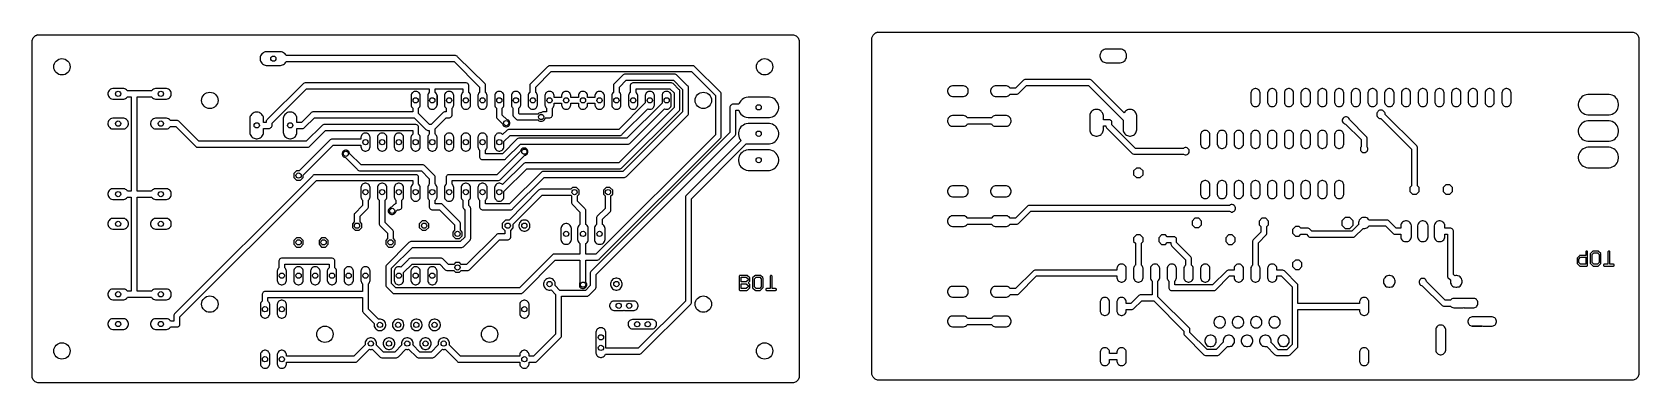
# Model space of a CAD drawing. Extents: x -4463 to -4217, y -2637 to -2584.
import ezdxf

# ---------------------------------------------------------------- set-up
doc = ezdxf.new("R2010")
doc.units = 0
doc.header["$MEASUREMENT"] = 0
for name, color, linetype in [('OBRYS', 7, 'Continuous'), ('SCIEZKI', 3, 'Continuous'), ('WIERCENIA', 10, 'Continuous')]:
    doc.layers.add(name, color=color, linetype=linetype)

msp = doc.modelspace()

# ---------------------------------------------------------------- linework, layer by layer
at = {"layer": 'OBRYS'}
for p, q in [((-4462.65, -2585.05), (-4462.47, -2584.65)), ((-4462.65, -2585.05), (-4462.47, -2584.65)), ((-4462.65, -2636.54), (-4462.65, -2585.05)), ((-4462.65, -2636.54), (-4462.65, -2585.05)), ((-4462.47, -2584.65), (-4462.17, -2584.35)), ((-4462.47, -2584.65), (-4462.17, -2584.35)), ((-4462.17, -2584.35), (-4461.79, -2584.17)), ((-4462.17, -2584.35), (-4461.79, -2584.17)), ((-4461.79, -2584.17), (-4462.17, -2584.35)), ((-4462.17, -2584.35), (-4461.79, -2584.17)), ((-4462.17, -2584.35), (-4461.79, -2584.17)), ((-4461.79, -2584.17), (-4462.17, -2584.35)), ((-4462.17, -2584.35), (-4462.17, -2584.35)), ((-4462.17, -2584.35), (-4462.17, -2584.35)), ((-4461.79, -2584.17), (-4346.43, -2584.17)), ((-4461.79, -2584.17), (-4346.43, -2584.17)), ((-4346.43, -2584.17), (-4346.02, -2584.35)), ((-4346.43, -2584.17), (-4346.02, -2584.35)), ((-4346.02, -2584.35), (-4345.72, -2584.65)), ((-4346.02, -2584.35), (-4345.72, -2584.65)), ((-4345.72, -2584.65), (-4345.57, -2585.05)), ((-4345.72, -2584.65), (-4345.57, -2585.05)), ((-4345.57, -2585.05), (-4345.57, -2636.54)), ((-4345.57, -2585.05), (-4345.57, -2636.54)), ((-4334.44, -2584.64), (-4334.26, -2584.24)), ((-4334.44, -2584.64), (-4334.26, -2584.24)), ((-4334.44, -2636.13), (-4334.44, -2584.64)), ((-4334.44, -2636.13), (-4334.44, -2584.64)), ((-4334.26, -2584.24), (-4333.96, -2583.94)), ((-4334.26, -2584.24), (-4333.96, -2583.94)), ((-4333.58, -2583.76), (-4333.96, -2583.94)), ((-4333.96, -2583.94), (-4333.58, -2583.76)), ((-4333.96, -2583.94), (-4333.58, -2583.76)), ((-4333.58, -2583.76), (-4333.96, -2583.94)), ((-4333.96, -2583.94), (-4333.58, -2583.76)), ((-4333.96, -2583.94), (-4333.58, -2583.76)), ((-4333.96, -2583.94), (-4333.96, -2583.94)), ((-4333.96, -2583.94), (-4333.96, -2583.94)), ((-4333.58, -2583.76), (-4218.21, -2583.76)), ((-4333.58, -2583.76), (-4218.21, -2583.76)), ((-4218.21, -2583.76), (-4217.81, -2583.94)), ((-4218.21, -2583.76), (-4217.81, -2583.94)), ((-4217.81, -2583.94), (-4217.51, -2584.24)), ((-4217.81, -2583.94), (-4217.51, -2584.24)), ((-4217.51, -2584.24), (-4217.36, -2584.64)), ((-4217.51, -2584.24), (-4217.36, -2584.64)), ((-4217.36, -2584.64), (-4217.36, -2636.13)), ((-4217.36, -2584.64), (-4217.36, -2636.13)), ((-4462.47, -2636.94), (-4462.65, -2636.54)), ((-4462.47, -2636.94), (-4462.65, -2636.54)), ((-4345.57, -2636.54), (-4345.72, -2636.94)), ((-4345.57, -2636.54), (-4345.72, -2636.94)), ((-4334.26, -2636.53), (-4334.44, -2636.13)), ((-4334.26, -2636.53), (-4334.44, -2636.13)), ((-4333.96, -2636.83), (-4334.26, -2636.53)), ((-4333.96, -2636.83), (-4334.26, -2636.53)), ((-4333.58, -2636.98), (-4333.96, -2636.83)), ((-4333.58, -2636.98), (-4333.96, -2636.83)), ((-4217.81, -2636.83), (-4218.21, -2636.98)), ((-4217.81, -2636.83), (-4218.21, -2636.98)), ((-4217.51, -2636.53), (-4217.81, -2636.83)), ((-4217.51, -2636.53), (-4217.81, -2636.83)), ((-4217.36, -2636.13), (-4217.51, -2636.53)), ((-4217.36, -2636.13), (-4217.51, -2636.53)), ((-4462.17, -2637.24), (-4462.47, -2636.94)), ((-4462.17, -2637.24), (-4462.47, -2636.94)), ((-4461.79, -2637.39), (-4462.17, -2637.24)), ((-4461.79, -2637.39), (-4462.17, -2637.24)), ((-4346.43, -2637.39), (-4461.79, -2637.39)), ((-4346.43, -2637.39), (-4461.79, -2637.39)), ((-4346.02, -2637.24), (-4346.43, -2637.39)), ((-4346.02, -2637.24), (-4346.43, -2637.39)), ((-4345.72, -2636.94), (-4346.02, -2637.24)), ((-4345.72, -2636.94), (-4346.02, -2637.24)), ((-4218.21, -2636.98), (-4333.58, -2636.98)), ((-4218.21, -2636.98), (-4333.58, -2636.98))]:
    msp.add_line(p, q, dxfattribs=at)
at = {"layer": 'SCIEZKI'}
for p, q in [((-4427.83, -2587.56), (-4427.85, -2587.72)), ((-4427.85, -2587.72), (-4427.85, -2587.89)), ((-4427.78, -2587.41), (-4427.83, -2587.56)), ((-4427.7, -2587.26), (-4427.78, -2587.41)), ((-4427.6, -2587.11), (-4427.7, -2587.26)), ((-4427.5, -2587.01), (-4427.6, -2587.11)), ((-4427.35, -2586.91), (-4427.5, -2587.01)), ((-4427.2, -2586.84), (-4427.35, -2586.91)), ((-4427.05, -2586.78), (-4427.2, -2586.84)), ((-4426.9, -2586.76), (-4427.05, -2586.78)), ((-4424.74, -2586.76), (-4426.9, -2586.76)), ((-4424.56, -2586.78), (-4424.74, -2586.76)), ((-4424.41, -2586.84), (-4424.56, -2586.78)), ((-4424.26, -2586.91), (-4424.41, -2586.84)), ((-4424.13, -2587.01), (-4424.26, -2586.91)), ((-4424.01, -2587.11), (-4424.13, -2587.01)), ((-4423.93, -2587.26), (-4424.01, -2587.11)), ((-4423.88, -2587.36), (-4423.93, -2587.26)), ((-4397.99, -2587.36), (-4423.88, -2587.36)), ((-4397.89, -2587.39), (-4397.99, -2587.36)), ((-4397.76, -2587.44), (-4397.89, -2587.39)), ((-4397.69, -2587.54), (-4397.76, -2587.44)), ((-4393.51, -2591.69), (-4397.69, -2587.54)), ((-4299.62, -2587.16), (-4299.64, -2587.31)), ((-4299.64, -2587.31), (-4299.64, -2587.48)), ((-4299.64, -2587.48), (-4299.62, -2587.63)), ((-4299.57, -2587.01), (-4299.62, -2587.16)), ((-4299.62, -2587.63), (-4299.57, -2587.81)), ((-4299.49, -2586.85), (-4299.57, -2587.01)), ((-4299.39, -2586.7), (-4299.49, -2586.85)), ((-4299.29, -2586.6), (-4299.39, -2586.7)), ((-4299.14, -2586.5), (-4299.29, -2586.6)), ((-4298.99, -2586.43), (-4299.14, -2586.5)), ((-4298.84, -2586.38), (-4298.99, -2586.43)), ((-4298.69, -2586.35), (-4298.84, -2586.38)), ((-4296.52, -2586.35), (-4298.69, -2586.35)), ((-4296.35, -2586.38), (-4296.52, -2586.35)), ((-4296.2, -2586.43), (-4296.35, -2586.38)), ((-4296.05, -2586.5), (-4296.2, -2586.43)), ((-4295.92, -2586.6), (-4296.05, -2586.5)), ((-4295.8, -2586.7), (-4295.92, -2586.6)), ((-4295.72, -2586.85), (-4295.8, -2586.7)), ((-4295.64, -2587.01), (-4295.72, -2586.85)), ((-4295.59, -2587.16), (-4295.64, -2587.01)), ((-4295.64, -2587.81), (-4295.59, -2587.63)), ((-4295.57, -2587.31), (-4295.59, -2587.16)), ((-4295.59, -2587.63), (-4295.57, -2587.48)), ((-4295.57, -2587.48), (-4295.57, -2587.31)), ((-4427.85, -2587.89), (-4427.83, -2588.04)), ((-4427.83, -2588.04), (-4427.78, -2588.22)), ((-4427.78, -2588.22), (-4427.7, -2588.34)), ((-4427.7, -2588.34), (-4427.6, -2588.49)), ((-4427.6, -2588.49), (-4427.5, -2588.6)), ((-4427.5, -2588.6), (-4427.35, -2588.7)), ((-4427.35, -2588.7), (-4427.2, -2588.77)), ((-4427.2, -2588.77), (-4427.05, -2588.82)), ((-4427.05, -2588.82), (-4426.9, -2588.85)), ((-4426.9, -2588.85), (-4424.74, -2588.85)), ((-4424.74, -2588.85), (-4424.56, -2588.82)), ((-4424.56, -2588.82), (-4424.41, -2588.77)), ((-4424.41, -2588.77), (-4424.26, -2588.7)), ((-4424.26, -2588.7), (-4424.13, -2588.6)), ((-4424.13, -2588.6), (-4424.01, -2588.49)), ((-4424.01, -2588.49), (-4423.93, -2588.34)), ((-4423.93, -2588.34), (-4423.88, -2588.27)), ((-4423.88, -2588.27), (-4398.24, -2588.27)), ((-4398.24, -2588.27), (-4394.34, -2592.16)), ((-4383.96, -2589.07), (-4386.57, -2591.69)), ((-4385.77, -2592.16), (-4383.43, -2589.8)), ((-4383.88, -2589), (-4383.96, -2589.07)), ((-4383.78, -2588.92), (-4383.88, -2589)), ((-4383.66, -2588.9), (-4383.78, -2588.92)), ((-4361.74, -2588.9), (-4383.66, -2588.9)), ((-4383.43, -2589.8), (-4361.99, -2589.8)), ((-4372.32, -2590.23), (-4372.42, -2590.3)), ((-4372.19, -2590.2), (-4372.32, -2590.23)), ((-4364.5, -2590.2), (-4372.19, -2590.2)), ((-4364.38, -2590.23), (-4364.5, -2590.2)), ((-4364.27, -2590.3), (-4364.38, -2590.23)), ((-4361.99, -2589.8), (-4358.34, -2593.45)), ((-4361.61, -2588.92), (-4361.74, -2588.9)), ((-4361.51, -2589), (-4361.61, -2588.92)), ((-4357.61, -2592.89), (-4361.51, -2589)), ((-4299.57, -2587.81), (-4299.49, -2587.94)), ((-4299.49, -2587.94), (-4299.39, -2588.09)), ((-4299.39, -2588.09), (-4299.29, -2588.19)), ((-4299.29, -2588.19), (-4299.14, -2588.29)), ((-4299.14, -2588.29), (-4298.99, -2588.36)), ((-4298.99, -2588.36), (-4298.84, -2588.41)), ((-4298.84, -2588.41), (-4298.69, -2588.44)), ((-4298.69, -2588.44), (-4298.69, -2588.44)), ((-4298.69, -2588.44), (-4296.52, -2588.44)), ((-4296.52, -2588.44), (-4296.35, -2588.41)), ((-4296.35, -2588.41), (-4296.2, -2588.36)), ((-4296.2, -2588.36), (-4296.05, -2588.29)), ((-4296.05, -2588.29), (-4295.92, -2588.19)), ((-4295.92, -2588.19), (-4295.8, -2588.09)), ((-4295.8, -2588.09), (-4295.72, -2587.94)), ((-4295.72, -2587.94), (-4295.64, -2587.81)), ((-4450.91, -2592.67), (-4451.01, -2592.82)), ((-4450.81, -2592.57), (-4450.91, -2592.67)), ((-4450.68, -2592.47), (-4450.81, -2592.57)), ((-4450.53, -2592.42), (-4450.68, -2592.47)), ((-4450.35, -2592.37), (-4450.53, -2592.42)), ((-4448.67, -2592.37), (-4450.35, -2592.37)), ((-4448.52, -2592.42), (-4448.67, -2592.37)), ((-4448.37, -2592.47), (-4448.52, -2592.42)), ((-4448.22, -2592.57), (-4448.37, -2592.47)), ((-4448.12, -2592.67), (-4448.22, -2592.57)), ((-4448.07, -2592.74), (-4448.12, -2592.67)), ((-4444.37, -2592.67), (-4444.42, -2592.74)), ((-4444.27, -2592.57), (-4444.37, -2592.67)), ((-4444.12, -2592.47), (-4444.27, -2592.57)), ((-4443.99, -2592.42), (-4444.12, -2592.47)), ((-4443.82, -2592.37), (-4443.99, -2592.42)), ((-4442.13, -2592.37), (-4443.82, -2592.37)), ((-4441.98, -2592.42), (-4442.13, -2592.37)), ((-4441.83, -2592.47), (-4441.98, -2592.42)), ((-4441.68, -2592.57), (-4441.83, -2592.47)), ((-4441.58, -2592.67), (-4441.68, -2592.57)), ((-4441.48, -2592.82), (-4441.58, -2592.67)), ((-4421.22, -2591.61), (-4426.75, -2597.14)), ((-4426.02, -2597.7), (-4420.74, -2592.42)), ((-4421.12, -2591.56), (-4421.22, -2591.61)), ((-4420.99, -2591.51), (-4421.12, -2591.56)), ((-4396.38, -2591.51), (-4420.99, -2591.51)), ((-4420.74, -2592.42), (-4402.01, -2592.42)), ((-4402.01, -2592.42), (-4402.01, -2592.99)), ((-4401.11, -2592.99), (-4401.11, -2592.42)), ((-4401.11, -2592.42), (-4396.88, -2592.42)), ((-4396.88, -2592.42), (-4396.88, -2592.99)), ((-4396.25, -2591.56), (-4396.38, -2591.51)), ((-4396.15, -2591.61), (-4396.25, -2591.56)), ((-4396.08, -2591.69), (-4396.15, -2591.61)), ((-4396.03, -2591.79), (-4396.08, -2591.69)), ((-4395.98, -2591.91), (-4396.03, -2591.79)), ((-4395.98, -2592.99), (-4395.98, -2591.91)), ((-4394.34, -2592.16), (-4394.34, -2592.99)), ((-4393.46, -2591.79), (-4393.51, -2591.69)), ((-4393.44, -2591.91), (-4393.46, -2591.79)), ((-4393.44, -2592.99), (-4393.44, -2591.91)), ((-4386.65, -2591.79), (-4386.67, -2591.91)), ((-4386.67, -2591.91), (-4386.67, -2592.99)), ((-4386.57, -2591.69), (-4386.65, -2591.79)), ((-4385.77, -2592.99), (-4385.77, -2592.16)), ((-4373.88, -2591.79), (-4373.9, -2591.91)), ((-4373.9, -2591.91), (-4373.9, -2592.99)), ((-4373.8, -2591.69), (-4373.88, -2591.79)), ((-4372.5, -2590.38), (-4373.8, -2591.69)), ((-4373, -2592.16), (-4371.97, -2591.11)), ((-4373, -2592.99), (-4373, -2592.16)), ((-4372.42, -2590.3), (-4372.5, -2590.38)), ((-4372.5, -2590.38), (-4372.5, -2590.38)), ((-4371.97, -2591.11), (-4364.73, -2591.11)), ((-4371.31, -2591.79), (-4371.34, -2591.91)), ((-4371.34, -2591.91), (-4371.34, -2592.99)), ((-4371.26, -2591.69), (-4371.31, -2591.79)), ((-4371.16, -2591.61), (-4371.26, -2591.69)), ((-4371.06, -2591.56), (-4371.16, -2591.61)), ((-4370.96, -2591.51), (-4371.06, -2591.56)), ((-4365.03, -2591.51), (-4370.96, -2591.51)), ((-4370.43, -2592.99), (-4370.43, -2592.42)), ((-4370.43, -2592.42), (-4365.28, -2592.42)), ((-4365.28, -2592.42), (-4364.65, -2593.04)), ((-4364.93, -2591.56), (-4365.03, -2591.51)), ((-4364.8, -2591.61), (-4364.93, -2591.56)), ((-4363.92, -2592.52), (-4364.8, -2591.61)), ((-4364.73, -2591.11), (-4363.34, -2592.52)), ((-4362.62, -2591.96), (-4364.27, -2590.3)), ((-4363.82, -2592.59), (-4363.92, -2592.52)), ((-4363.77, -2592.69), (-4363.82, -2592.59)), ((-4363.75, -2592.82), (-4363.77, -2592.69)), ((-4363.34, -2592.52), (-4363.34, -2595.94)), ((-4362.52, -2592.04), (-4362.62, -2591.96)), ((-4362.62, -2591.96), (-4362.62, -2591.96)), ((-4362.46, -2592.14), (-4362.52, -2592.04)), ((-4362.44, -2592.27), (-4362.46, -2592.14)), ((-4362.44, -2596.19), (-4362.44, -2592.27)), ((-4322.85, -2592.56), (-4322.9, -2592.71)), ((-4322.8, -2592.41), (-4322.85, -2592.56)), ((-4322.69, -2592.26), (-4322.8, -2592.41)), ((-4322.59, -2592.16), (-4322.69, -2592.26)), ((-4322.47, -2592.06), (-4322.59, -2592.16)), ((-4322.32, -2592.01), (-4322.47, -2592.06)), ((-4322.14, -2591.96), (-4322.32, -2592.01)), ((-4320.46, -2591.96), (-4322.14, -2591.96)), ((-4320.31, -2592.01), (-4320.46, -2591.96)), ((-4320.16, -2592.06), (-4320.31, -2592.01)), ((-4320, -2592.16), (-4320.16, -2592.06)), ((-4319.9, -2592.26), (-4320, -2592.16)), ((-4319.8, -2592.41), (-4319.9, -2592.26)), ((-4319.75, -2592.56), (-4319.8, -2592.41)), ((-4319.73, -2592.71), (-4319.75, -2592.56)), ((-4316.31, -2592.56), (-4316.36, -2592.71)), ((-4316.26, -2592.41), (-4316.31, -2592.56)), ((-4316.16, -2592.26), (-4316.26, -2592.41)), ((-4316.06, -2592.16), (-4316.16, -2592.26)), ((-4315.91, -2592.06), (-4316.06, -2592.16)), ((-4315.78, -2592.01), (-4315.91, -2592.06)), ((-4315.61, -2591.96), (-4315.78, -2592.01)), ((-4313.92, -2591.96), (-4315.61, -2591.96)), ((-4313.77, -2592.01), (-4313.92, -2591.96)), ((-4313.62, -2592.06), (-4313.77, -2592.01)), ((-4313.47, -2592.16), (-4313.62, -2592.06)), ((-4313.37, -2592.26), (-4313.47, -2592.16)), ((-4313.32, -2592.33), (-4313.37, -2592.26)), ((-4312.51, -2592.33), (-4313.32, -2592.33)), ((-4311.38, -2591.2), (-4312.51, -2592.33)), ((-4312.06, -2593.14), (-4310.83, -2591.93)), ((-4311.31, -2591.13), (-4311.38, -2591.2)), ((-4311.21, -2591.05), (-4311.31, -2591.13)), ((-4311.08, -2591.03), (-4311.21, -2591.05)), ((-4301.12, -2591.03), (-4311.08, -2591.03)), ((-4310.83, -2591.93), (-4301.38, -2591.93)), ((-4301.38, -2591.93), (-4296.1, -2597.21)), ((-4301, -2591.05), (-4301.12, -2591.03)), ((-4300.9, -2591.13), (-4301, -2591.05)), ((-4295.95, -2596.08), (-4300.9, -2591.13)), ((-4276.44, -2592.66), (-4276.51, -2592.79)), ((-4276.34, -2592.59), (-4276.44, -2592.66)), ((-4276.24, -2592.49), (-4276.34, -2592.59)), ((-4276.09, -2592.44), (-4276.24, -2592.49)), ((-4275.96, -2592.41), (-4276.09, -2592.44)), ((-4275.81, -2592.41), (-4275.96, -2592.41)), ((-4275.68, -2592.44), (-4275.81, -2592.41)), ((-4275.56, -2592.49), (-4275.68, -2592.44)), ((-4275.43, -2592.59), (-4275.56, -2592.49)), ((-4275.33, -2592.66), (-4275.43, -2592.59)), ((-4275.26, -2592.79), (-4275.33, -2592.66)), ((-4273.87, -2592.66), (-4273.97, -2592.79)), ((-4273.8, -2592.59), (-4273.87, -2592.66)), ((-4273.67, -2592.49), (-4273.8, -2592.59)), ((-4273.55, -2592.44), (-4273.67, -2592.49)), ((-4273.4, -2592.41), (-4273.55, -2592.44)), ((-4273.27, -2592.41), (-4273.4, -2592.41)), ((-4273.12, -2592.44), (-4273.27, -2592.41)), ((-4272.99, -2592.49), (-4273.12, -2592.44)), ((-4272.89, -2592.59), (-4272.99, -2592.49)), ((-4272.79, -2592.66), (-4272.89, -2592.59)), ((-4272.72, -2592.79), (-4272.79, -2592.66)), ((-4271.33, -2592.66), (-4271.41, -2592.79)), ((-4271.23, -2592.59), (-4271.33, -2592.66)), ((-4271.11, -2592.49), (-4271.23, -2592.59)), ((-4270.98, -2592.44), (-4271.11, -2592.49)), ((-4270.86, -2592.41), (-4270.98, -2592.44)), ((-4270.71, -2592.41), (-4270.86, -2592.41)), ((-4270.58, -2592.44), (-4270.71, -2592.41)), ((-4270.45, -2592.49), (-4270.58, -2592.44)), ((-4270.33, -2592.59), (-4270.45, -2592.49)), ((-4270.23, -2592.66), (-4270.33, -2592.59)), ((-4270.15, -2592.79), (-4270.23, -2592.66)), ((-4268.77, -2592.66), (-4268.85, -2592.79)), ((-4268.67, -2592.59), (-4268.77, -2592.66)), ((-4268.57, -2592.49), (-4268.67, -2592.59)), ((-4268.44, -2592.44), (-4268.57, -2592.49)), ((-4268.29, -2592.41), (-4268.44, -2592.44)), ((-4268.17, -2592.41), (-4268.29, -2592.41)), ((-4268.02, -2592.44), (-4268.17, -2592.41)), ((-4267.89, -2592.49), (-4268.02, -2592.44)), ((-4267.76, -2592.59), (-4267.89, -2592.49)), ((-4267.69, -2592.66), (-4267.76, -2592.59)), ((-4267.59, -2592.79), (-4267.69, -2592.66)), ((-4266.23, -2592.66), (-4266.31, -2592.79)), ((-4266.13, -2592.59), (-4266.23, -2592.66)), ((-4266, -2592.49), (-4266.13, -2592.59)), ((-4265.88, -2592.44), (-4266, -2592.49)), ((-4265.75, -2592.41), (-4265.88, -2592.44)), ((-4265.6, -2592.41), (-4265.75, -2592.41)), ((-4265.48, -2592.44), (-4265.6, -2592.41)), ((-4265.33, -2592.49), (-4265.48, -2592.44)), ((-4265.22, -2592.59), (-4265.33, -2592.49)), ((-4265.12, -2592.66), (-4265.22, -2592.59)), ((-4265.05, -2592.79), (-4265.12, -2592.66)), ((-4263.67, -2592.66), (-4263.74, -2592.79)), ((-4263.57, -2592.59), (-4263.67, -2592.66)), ((-4263.47, -2592.49), (-4263.57, -2592.59)), ((-4263.31, -2592.44), (-4263.47, -2592.49)), ((-4263.19, -2592.41), (-4263.31, -2592.44)), ((-4263.04, -2592.41), (-4263.19, -2592.41)), ((-4262.91, -2592.44), (-4263.04, -2592.41)), ((-4262.79, -2592.49), (-4262.91, -2592.44)), ((-4262.66, -2592.59), (-4262.79, -2592.49)), ((-4262.56, -2592.66), (-4262.66, -2592.59)), ((-4262.48, -2592.79), (-4262.56, -2592.66)), ((-4261.1, -2592.66), (-4261.2, -2592.79)), ((-4261.03, -2592.59), (-4261.1, -2592.66)), ((-4260.9, -2592.49), (-4261.03, -2592.59)), ((-4260.78, -2592.44), (-4260.9, -2592.49)), ((-4260.62, -2592.41), (-4260.78, -2592.44)), ((-4260.5, -2592.41), (-4260.62, -2592.41)), ((-4260.35, -2592.44), (-4260.5, -2592.41)), ((-4260.22, -2592.49), (-4260.35, -2592.44)), ((-4260.12, -2592.59), (-4260.22, -2592.49)), ((-4260.02, -2592.66), (-4260.12, -2592.59)), ((-4259.95, -2592.79), (-4260.02, -2592.66)), ((-4258.56, -2592.66), (-4258.64, -2592.79)), ((-4258.46, -2592.59), (-4258.56, -2592.66)), ((-4258.34, -2592.49), (-4258.46, -2592.59)), ((-4258.21, -2592.44), (-4258.34, -2592.49)), ((-4258.09, -2592.41), (-4258.21, -2592.44)), ((-4257.93, -2592.41), (-4258.09, -2592.41)), ((-4257.81, -2592.44), (-4257.93, -2592.41)), ((-4257.68, -2592.49), (-4257.81, -2592.44)), ((-4257.56, -2592.59), (-4257.68, -2592.49)), ((-4257.46, -2592.66), (-4257.56, -2592.59)), ((-4257.38, -2592.79), (-4257.46, -2592.66)), ((-4256, -2592.66), (-4256.07, -2592.79)), ((-4255.9, -2592.59), (-4256, -2592.66)), ((-4255.8, -2592.49), (-4255.9, -2592.59)), ((-4255.67, -2592.44), (-4255.8, -2592.49)), ((-4255.52, -2592.41), (-4255.67, -2592.44)), ((-4255.4, -2592.41), (-4255.52, -2592.41)), ((-4255.24, -2592.44), (-4255.4, -2592.41)), ((-4255.12, -2592.49), (-4255.24, -2592.44)), ((-4254.99, -2592.59), (-4255.12, -2592.49)), ((-4254.92, -2592.66), (-4254.99, -2592.59)), ((-4254.82, -2592.79), (-4254.92, -2592.66)), ((-4253.46, -2592.66), (-4253.53, -2592.79)), ((-4253.36, -2592.59), (-4253.46, -2592.66)), ((-4253.23, -2592.49), (-4253.36, -2592.59)), ((-4253.11, -2592.44), (-4253.23, -2592.49)), ((-4252.98, -2592.41), (-4253.11, -2592.44)), ((-4252.83, -2592.41), (-4252.98, -2592.41)), ((-4252.71, -2592.44), (-4252.83, -2592.41)), ((-4252.55, -2592.49), (-4252.71, -2592.44)), ((-4252.45, -2592.59), (-4252.55, -2592.49)), ((-4252.35, -2592.66), (-4252.45, -2592.59)), ((-4252.28, -2592.79), (-4252.35, -2592.66)), ((-4250.9, -2592.66), (-4250.97, -2592.79)), ((-4250.79, -2592.59), (-4250.9, -2592.66)), ((-4250.69, -2592.49), (-4250.79, -2592.59)), ((-4250.54, -2592.44), (-4250.69, -2592.49)), ((-4250.42, -2592.41), (-4250.54, -2592.44)), ((-4250.27, -2592.41), (-4250.42, -2592.41)), ((-4250.14, -2592.44), (-4250.27, -2592.41)), ((-4250.02, -2592.49), (-4250.14, -2592.44)), ((-4249.89, -2592.59), (-4250.02, -2592.49)), ((-4249.79, -2592.66), (-4249.89, -2592.59)), ((-4249.71, -2592.79), (-4249.79, -2592.66)), ((-4248.33, -2592.66), (-4248.43, -2592.79)), ((-4248.26, -2592.59), (-4248.33, -2592.66)), ((-4248.13, -2592.49), (-4248.26, -2592.59)), ((-4248, -2592.44), (-4248.13, -2592.49)), ((-4247.85, -2592.41), (-4248, -2592.44)), ((-4247.73, -2592.41), (-4247.85, -2592.41)), ((-4247.58, -2592.44), (-4247.73, -2592.41)), ((-4247.45, -2592.49), (-4247.58, -2592.44)), ((-4247.35, -2592.59), (-4247.45, -2592.49)), ((-4247.25, -2592.66), (-4247.35, -2592.59)), ((-4247.17, -2592.79), (-4247.25, -2592.66)), ((-4245.79, -2592.66), (-4245.87, -2592.79)), ((-4245.69, -2592.59), (-4245.79, -2592.66)), ((-4245.57, -2592.49), (-4245.69, -2592.59)), ((-4245.44, -2592.44), (-4245.57, -2592.49)), ((-4245.31, -2592.41), (-4245.44, -2592.44)), ((-4245.16, -2592.41), (-4245.31, -2592.41)), ((-4245.04, -2592.44), (-4245.16, -2592.41)), ((-4244.91, -2592.49), (-4245.04, -2592.44)), ((-4244.79, -2592.59), (-4244.91, -2592.49)), ((-4244.69, -2592.66), (-4244.79, -2592.59)), ((-4244.61, -2592.79), (-4244.69, -2592.66)), ((-4243.23, -2592.66), (-4243.3, -2592.79)), ((-4243.13, -2592.59), (-4243.23, -2592.66)), ((-4243.03, -2592.49), (-4243.13, -2592.59)), ((-4242.9, -2592.44), (-4243.03, -2592.49)), ((-4242.75, -2592.41), (-4242.9, -2592.44)), ((-4242.62, -2592.41), (-4242.75, -2592.41)), ((-4242.47, -2592.44), (-4242.62, -2592.41)), ((-4242.35, -2592.49), (-4242.47, -2592.44)), ((-4242.22, -2592.59), (-4242.35, -2592.49)), ((-4242.15, -2592.66), (-4242.22, -2592.59)), ((-4242.05, -2592.79), (-4242.15, -2592.66)), ((-4240.69, -2592.66), (-4240.76, -2592.79)), ((-4240.59, -2592.59), (-4240.69, -2592.66)), ((-4240.46, -2592.49), (-4240.59, -2592.59)), ((-4240.34, -2592.44), (-4240.46, -2592.49)), ((-4240.21, -2592.41), (-4240.34, -2592.44)), ((-4240.06, -2592.41), (-4240.21, -2592.41)), ((-4239.93, -2592.44), (-4240.06, -2592.41)), ((-4239.78, -2592.49), (-4239.93, -2592.44)), ((-4239.68, -2592.59), (-4239.78, -2592.49)), ((-4239.58, -2592.66), (-4239.68, -2592.59)), ((-4239.51, -2592.79), (-4239.58, -2592.66)), ((-4238.12, -2592.66), (-4238.2, -2592.79)), ((-4238.02, -2592.59), (-4238.12, -2592.66)), ((-4237.92, -2592.49), (-4238.02, -2592.59)), ((-4237.77, -2592.44), (-4237.92, -2592.49)), ((-4237.65, -2592.41), (-4237.77, -2592.44)), ((-4237.5, -2592.41), (-4237.65, -2592.41)), ((-4237.37, -2592.44), (-4237.5, -2592.41)), ((-4237.24, -2592.49), (-4237.37, -2592.44)), ((-4237.12, -2592.59), (-4237.24, -2592.49)), ((-4237.02, -2592.66), (-4237.12, -2592.59)), ((-4236.94, -2592.79), (-4237.02, -2592.66)), ((-4451.06, -2592.97), (-4451.11, -2593.12)), ((-4451.11, -2593.12), (-4451.11, -2593.27)), ((-4451.11, -2593.27), (-4451.06, -2593.42)), ((-4451.01, -2592.82), (-4451.06, -2592.97)), ((-4451.06, -2593.42), (-4451.01, -2593.57)), ((-4451.01, -2593.57), (-4450.91, -2593.72)), ((-4450.91, -2593.72), (-4450.81, -2593.82)), ((-4450.81, -2593.82), (-4450.68, -2593.92)), ((-4450.68, -2593.92), (-4450.53, -2593.97)), ((-4450.53, -2593.97), (-4450.35, -2594)), ((-4450.35, -2594), (-4448.67, -2594)), ((-4448.67, -2594), (-4448.52, -2593.97)), ((-4448.52, -2593.97), (-4448.37, -2593.92)), ((-4448.37, -2593.92), (-4448.22, -2593.82)), ((-4448.22, -2593.82), (-4448.12, -2593.72)), ((-4448.12, -2593.72), (-4448.07, -2593.65)), ((-4444.42, -2592.74), (-4448.07, -2592.74)), ((-4448.07, -2593.65), (-4447.54, -2593.65)), ((-4447.54, -2593.65), (-4447.54, -2608.08)), ((-4446.63, -2608.08), (-4446.63, -2593.65)), ((-4446.63, -2593.65), (-4444.42, -2593.65)), ((-4444.42, -2593.65), (-4444.37, -2593.72)), ((-4444.37, -2593.72), (-4444.27, -2593.82)), ((-4444.27, -2593.82), (-4444.12, -2593.92)), ((-4444.12, -2593.92), (-4443.99, -2593.97)), ((-4443.99, -2593.97), (-4443.82, -2594)), ((-4443.82, -2594), (-4442.13, -2594)), ((-4442.13, -2594), (-4441.98, -2593.97)), ((-4441.98, -2593.97), (-4441.83, -2593.92)), ((-4441.83, -2593.92), (-4441.68, -2593.82)), ((-4441.68, -2593.82), (-4441.58, -2593.72)), ((-4441.58, -2593.72), (-4441.48, -2593.57)), ((-4441.43, -2592.97), (-4441.48, -2592.82)), ((-4441.48, -2593.57), (-4441.43, -2593.42)), ((-4441.4, -2593.12), (-4441.43, -2592.97)), ((-4441.43, -2593.42), (-4441.4, -2593.27)), ((-4441.4, -2593.27), (-4441.4, -2593.12)), ((-4404.78, -2593.32), (-4404.8, -2593.47)), ((-4404.8, -2593.47), (-4404.8, -2594.93)), ((-4404.8, -2594.93), (-4404.78, -2595.06)), ((-4404.73, -2593.2), (-4404.78, -2593.32)), ((-4404.78, -2595.06), (-4404.73, -2595.18)), ((-4404.65, -2593.07), (-4404.73, -2593.2)), ((-4404.55, -2592.99), (-4404.65, -2593.07)), ((-4404.45, -2592.89), (-4404.55, -2592.99)), ((-4404.3, -2592.84), (-4404.45, -2592.89)), ((-4404.17, -2592.82), (-4404.3, -2592.84)), ((-4404.02, -2592.82), (-4404.17, -2592.82)), ((-4403.9, -2592.84), (-4404.02, -2592.82)), ((-4403.77, -2592.89), (-4403.9, -2592.84)), ((-4403.64, -2592.99), (-4403.77, -2592.89)), ((-4403.54, -2593.07), (-4403.64, -2592.99)), ((-4403.47, -2593.2), (-4403.54, -2593.07)), ((-4403.42, -2593.32), (-4403.47, -2593.2)), ((-4403.47, -2595.18), (-4403.42, -2595.06)), ((-4403.39, -2593.47), (-4403.42, -2593.32)), ((-4403.42, -2595.06), (-4403.39, -2594.93)), ((-4403.39, -2594.93), (-4403.39, -2593.47)), ((-4402.24, -2593.32), (-4402.26, -2593.47)), ((-4402.26, -2593.47), (-4402.26, -2594.93)), ((-4402.26, -2594.93), (-4402.24, -2595.06)), ((-4402.19, -2593.2), (-4402.24, -2593.32)), ((-4402.24, -2595.06), (-4402.19, -2595.18)), ((-4402.09, -2593.07), (-4402.19, -2593.2)), ((-4402.01, -2592.99), (-4402.09, -2593.07)), ((-4401, -2593.07), (-4401.11, -2592.99)), ((-4400.93, -2593.2), (-4401, -2593.07)), ((-4400.88, -2593.32), (-4400.93, -2593.2)), ((-4400.93, -2595.18), (-4400.88, -2595.06)), ((-4400.83, -2593.47), (-4400.88, -2593.32)), ((-4400.88, -2595.06), (-4400.83, -2594.93)), ((-4400.83, -2594.93), (-4400.83, -2593.47)), ((-4400.83, -2594.93), (-4400.83, -2593.47)), ((-4400.83, -2593.47), (-4400.83, -2594.93)), ((-4400.83, -2594.93), (-4400.83, -2594.93)), ((-4399.67, -2593.32), (-4399.7, -2593.47)), ((-4399.7, -2593.47), (-4399.7, -2594.93)), ((-4399.7, -2594.93), (-4399.67, -2595.06)), ((-4399.62, -2593.2), (-4399.67, -2593.32)), ((-4399.67, -2595.06), (-4399.62, -2595.18)), ((-4399.55, -2593.07), (-4399.62, -2593.2)), ((-4399.45, -2592.99), (-4399.55, -2593.07)), ((-4399.32, -2592.89), (-4399.45, -2592.99)), ((-4399.19, -2592.84), (-4399.32, -2592.89)), ((-4399.07, -2592.82), (-4399.19, -2592.84)), ((-4398.92, -2592.82), (-4399.07, -2592.82)), ((-4398.79, -2592.84), (-4398.92, -2592.82)), ((-4398.67, -2592.89), (-4398.79, -2592.84)), ((-4398.54, -2592.99), (-4398.67, -2592.89)), ((-4398.44, -2593.07), (-4398.54, -2592.99)), ((-4398.36, -2593.2), (-4398.44, -2593.07)), ((-4398.31, -2593.32), (-4398.36, -2593.2)), ((-4398.36, -2595.18), (-4398.31, -2595.06)), ((-4398.29, -2593.47), (-4398.31, -2593.32)), ((-4398.31, -2595.06), (-4398.29, -2594.93)), ((-4398.29, -2594.93), (-4398.29, -2593.47)), ((-4397.11, -2593.32), (-4397.16, -2593.47)), ((-4397.16, -2593.47), (-4397.16, -2594.93)), ((-4397.16, -2594.93), (-4397.11, -2595.06)), ((-4397.06, -2593.2), (-4397.11, -2593.32)), ((-4397.11, -2595.06), (-4397.06, -2595.18)), ((-4396.98, -2593.07), (-4397.06, -2593.2)), ((-4396.88, -2592.99), (-4396.98, -2593.07)), ((-4395.9, -2593.07), (-4395.98, -2592.99)), ((-4395.8, -2593.2), (-4395.9, -2593.07)), ((-4395.75, -2593.32), (-4395.8, -2593.2)), ((-4395.8, -2595.18), (-4395.75, -2595.06)), ((-4395.73, -2593.47), (-4395.75, -2593.32)), ((-4395.75, -2595.06), (-4395.73, -2594.93)), ((-4395.73, -2594.93), (-4395.73, -2593.47)), ((-4394.57, -2593.32), (-4394.59, -2593.47)), ((-4394.59, -2593.47), (-4394.59, -2594.93)), ((-4394.59, -2594.93), (-4394.57, -2595.06)), ((-4394.52, -2593.2), (-4394.57, -2593.32)), ((-4394.57, -2595.06), (-4394.52, -2595.18)), ((-4394.44, -2593.07), (-4394.52, -2593.2)), ((-4394.34, -2592.99), (-4394.44, -2593.07)), ((-4393.34, -2593.07), (-4393.44, -2592.99)), ((-4393.26, -2593.2), (-4393.34, -2593.07)), ((-4393.21, -2593.32), (-4393.26, -2593.2)), ((-4393.26, -2595.18), (-4393.21, -2595.06)), ((-4393.19, -2593.47), (-4393.21, -2593.32)), ((-4393.21, -2595.06), (-4393.19, -2594.93)), ((-4393.19, -2594.93), (-4393.19, -2593.47)), ((-4393.19, -2594.93), (-4393.19, -2594.93)), ((-4392, -2593.32), (-4392.03, -2593.47)), ((-4392.03, -2593.47), (-4392.03, -2594.93)), ((-4392.03, -2594.93), (-4392, -2595.06)), ((-4391.95, -2593.2), (-4392, -2593.32)), ((-4392, -2595.06), (-4391.95, -2595.18)), ((-4391.88, -2593.07), (-4391.95, -2593.2)), ((-4391.78, -2592.99), (-4391.88, -2593.07)), ((-4391.68, -2592.89), (-4391.78, -2592.99)), ((-4391.53, -2592.84), (-4391.68, -2592.89)), ((-4391.4, -2592.82), (-4391.53, -2592.84)), ((-4391.25, -2592.82), (-4391.4, -2592.82)), ((-4391.12, -2592.84), (-4391.25, -2592.82)), ((-4391, -2592.89), (-4391.12, -2592.84)), ((-4390.87, -2592.99), (-4391, -2592.89)), ((-4390.77, -2593.07), (-4390.87, -2592.99)), ((-4390.7, -2593.2), (-4390.77, -2593.07)), ((-4390.65, -2593.32), (-4390.7, -2593.2)), ((-4390.7, -2595.18), (-4390.65, -2595.06)), ((-4390.62, -2593.47), (-4390.65, -2593.32)), ((-4390.65, -2595.06), (-4390.62, -2594.93)), ((-4390.62, -2594.93), (-4390.62, -2593.47)), ((-4390.62, -2594.93), (-4390.62, -2594.93)), ((-4389.47, -2593.32), (-4389.49, -2593.47)), ((-4389.49, -2593.47), (-4389.49, -2594.93)), ((-4389.49, -2594.93), (-4389.47, -2595.06)), ((-4389.41, -2593.2), (-4389.47, -2593.32)), ((-4389.47, -2595.06), (-4389.41, -2595.18)), ((-4389.31, -2593.07), (-4389.41, -2593.2)), ((-4389.24, -2592.99), (-4389.31, -2593.07)), ((-4389.11, -2592.89), (-4389.24, -2592.99)), ((-4388.99, -2592.84), (-4389.11, -2592.89)), ((-4388.84, -2592.82), (-4388.99, -2592.84)), ((-4388.71, -2592.82), (-4388.84, -2592.82)), ((-4388.56, -2592.84), (-4388.71, -2592.82)), ((-4388.43, -2592.89), (-4388.56, -2592.84)), ((-4388.33, -2592.99), (-4388.43, -2592.89)), ((-4388.23, -2593.07), (-4388.33, -2592.99)), ((-4388.16, -2593.2), (-4388.23, -2593.07)), ((-4388.11, -2593.32), (-4388.16, -2593.2)), ((-4388.16, -2595.18), (-4388.11, -2595.06)), ((-4388.06, -2593.47), (-4388.11, -2593.32)), ((-4388.11, -2595.06), (-4388.06, -2594.93)), ((-4388.06, -2594.93), (-4388.06, -2593.47)), ((-4386.9, -2593.32), (-4386.93, -2593.47)), ((-4386.93, -2593.47), (-4386.93, -2594.93)), ((-4386.93, -2594.93), (-4386.9, -2595.06)), ((-4386.85, -2593.2), (-4386.9, -2593.32)), ((-4386.9, -2595.06), (-4386.85, -2595.18)), ((-4386.78, -2593.07), (-4386.85, -2593.2)), ((-4386.67, -2592.99), (-4386.78, -2593.07)), ((-4385.67, -2593.07), (-4385.77, -2592.99)), ((-4385.59, -2593.2), (-4385.67, -2593.07)), ((-4385.54, -2593.32), (-4385.59, -2593.2)), ((-4385.59, -2595.18), (-4385.54, -2595.06)), ((-4385.52, -2593.47), (-4385.54, -2593.32)), ((-4385.54, -2595.06), (-4385.52, -2594.93)), ((-4385.52, -2594.93), (-4385.52, -2593.47)), ((-4384.34, -2593.32), (-4384.39, -2593.47)), ((-4384.39, -2593.47), (-4384.39, -2594.93)), ((-4384.39, -2594.93), (-4384.34, -2595.06)), ((-4384.29, -2593.2), (-4384.34, -2593.32)), ((-4384.34, -2595.06), (-4384.29, -2595.18)), ((-4384.21, -2593.07), (-4384.29, -2593.2)), ((-4384.11, -2592.99), (-4384.21, -2593.07)), ((-4384.01, -2592.89), (-4384.11, -2592.99)), ((-4383.88, -2592.84), (-4384.01, -2592.89)), ((-4383.73, -2592.82), (-4383.88, -2592.84)), ((-4383.61, -2592.82), (-4383.73, -2592.82)), ((-4383.46, -2592.84), (-4383.61, -2592.82)), ((-4383.33, -2592.89), (-4383.46, -2592.84)), ((-4383.21, -2592.99), (-4383.33, -2592.89)), ((-4383.13, -2593.07), (-4383.21, -2592.99)), ((-4383.03, -2593.2), (-4383.13, -2593.07)), ((-4382.98, -2593.32), (-4383.03, -2593.2)), ((-4383.03, -2595.18), (-4382.98, -2595.06)), ((-4382.95, -2593.47), (-4382.98, -2593.32)), ((-4382.98, -2595.06), (-4382.95, -2594.93)), ((-4382.95, -2593.75), (-4382.95, -2593.47)), ((-4381.82, -2593.75), (-4382.95, -2593.75)), ((-4382.95, -2594.93), (-4382.95, -2594.65)), ((-4382.95, -2594.65), (-4381.82, -2594.65)), ((-4381.8, -2593.32), (-4381.82, -2593.47)), ((-4381.82, -2593.47), (-4381.82, -2593.75)), ((-4381.82, -2594.65), (-4381.82, -2594.93)), ((-4381.82, -2594.93), (-4381.8, -2595.06)), ((-4381.75, -2593.2), (-4381.8, -2593.32)), ((-4381.8, -2595.06), (-4381.75, -2595.18)), ((-4381.67, -2593.07), (-4381.75, -2593.2)), ((-4381.57, -2592.99), (-4381.67, -2593.07)), ((-4381.45, -2592.89), (-4381.57, -2592.99)), ((-4381.32, -2592.84), (-4381.45, -2592.89)), ((-4381.19, -2592.82), (-4381.32, -2592.84)), ((-4381.04, -2592.82), (-4381.19, -2592.82)), ((-4380.92, -2592.84), (-4381.04, -2592.82)), ((-4380.77, -2592.89), (-4380.92, -2592.84)), ((-4380.67, -2592.99), (-4380.77, -2592.89)), ((-4380.57, -2593.07), (-4380.67, -2592.99)), ((-4380.49, -2593.2), (-4380.57, -2593.07)), ((-4380.44, -2593.32), (-4380.49, -2593.2)), ((-4380.49, -2595.18), (-4380.44, -2595.06)), ((-4380.41, -2593.47), (-4380.44, -2593.32)), ((-4380.44, -2595.06), (-4380.41, -2594.93)), ((-4380.41, -2593.75), (-4380.41, -2593.47)), ((-4379.26, -2593.75), (-4380.41, -2593.75)), ((-4380.41, -2594.93), (-4380.41, -2594.65)), ((-4380.41, -2594.65), (-4379.26, -2594.65)), ((-4379.23, -2593.32), (-4379.26, -2593.47)), ((-4379.26, -2593.47), (-4379.26, -2593.75)), ((-4379.26, -2594.65), (-4379.26, -2594.93)), ((-4379.26, -2594.93), (-4379.23, -2595.06)), ((-4379.18, -2593.2), (-4379.23, -2593.32)), ((-4379.23, -2595.06), (-4379.18, -2595.18)), ((-4379.11, -2593.07), (-4379.18, -2593.2)), ((-4379.01, -2592.99), (-4379.11, -2593.07)), ((-4378.91, -2592.89), (-4379.01, -2592.99)), ((-4378.76, -2592.84), (-4378.91, -2592.89)), ((-4378.63, -2592.82), (-4378.76, -2592.84)), ((-4378.48, -2592.82), (-4378.63, -2592.82)), ((-4378.35, -2592.84), (-4378.48, -2592.82)), ((-4378.23, -2592.89), (-4378.35, -2592.84)), ((-4378.1, -2592.99), (-4378.23, -2592.89)), ((-4378, -2593.07), (-4378.1, -2592.99)), ((-4377.93, -2593.2), (-4378, -2593.07)), ((-4377.88, -2593.32), (-4377.93, -2593.2)), ((-4377.93, -2595.18), (-4377.88, -2595.06)), ((-4377.85, -2593.47), (-4377.88, -2593.32)), ((-4377.88, -2595.06), (-4377.85, -2594.93)), ((-4377.85, -2593.75), (-4377.85, -2593.47)), ((-4376.72, -2593.75), (-4377.85, -2593.75)), ((-4377.85, -2594.93), (-4377.85, -2594.65)), ((-4377.85, -2594.65), (-4376.72, -2594.65)), ((-4376.69, -2593.32), (-4376.72, -2593.47)), ((-4376.72, -2593.47), (-4376.72, -2593.75)), ((-4376.72, -2594.65), (-4376.72, -2594.93)), ((-4376.72, -2594.93), (-4376.69, -2595.06)), ((-4376.64, -2593.2), (-4376.69, -2593.32)), ((-4376.69, -2595.06), (-4376.64, -2595.18)), ((-4376.54, -2593.07), (-4376.64, -2593.2)), ((-4376.47, -2592.99), (-4376.54, -2593.07)), ((-4376.34, -2592.89), (-4376.47, -2592.99)), ((-4376.22, -2592.84), (-4376.34, -2592.89)), ((-4376.07, -2592.82), (-4376.22, -2592.84)), ((-4375.94, -2592.82), (-4376.07, -2592.82)), ((-4375.79, -2592.84), (-4375.94, -2592.82)), ((-4375.66, -2592.89), (-4375.79, -2592.84)), ((-4375.56, -2592.99), (-4375.66, -2592.89)), ((-4375.46, -2593.07), (-4375.56, -2592.99)), ((-4375.39, -2593.2), (-4375.46, -2593.07)), ((-4375.34, -2593.32), (-4375.39, -2593.2)), ((-4375.39, -2595.18), (-4375.34, -2595.06)), ((-4375.29, -2593.47), (-4375.34, -2593.32)), ((-4375.34, -2595.06), (-4375.29, -2594.93)), ((-4375.29, -2594.93), (-4375.29, -2593.47)), ((-4375.29, -2594.93), (-4375.29, -2594.93)), ((-4374.13, -2593.32), (-4374.15, -2593.47)), ((-4374.15, -2593.47), (-4374.15, -2594.93)), ((-4374.15, -2594.93), (-4374.13, -2595.06)), ((-4374.08, -2593.2), (-4374.13, -2593.32)), ((-4374.13, -2595.06), (-4374.08, -2595.18)), ((-4374, -2593.07), (-4374.08, -2593.2)), ((-4373.9, -2592.99), (-4374, -2593.07)), ((-4369.05, -2594.6), (-4373.1, -2598.65)), ((-4372.9, -2593.07), (-4373, -2592.99)), ((-4372.82, -2593.2), (-4372.9, -2593.07)), ((-4372.77, -2593.32), (-4372.82, -2593.2)), ((-4372.82, -2595.18), (-4372.77, -2595.06)), ((-4372.75, -2593.47), (-4372.77, -2593.32)), ((-4372.77, -2595.06), (-4372.75, -2594.93)), ((-4372.75, -2594.93), (-4372.75, -2593.47)), ((-4372.75, -2594.93), (-4372.75, -2594.93)), ((-4366.49, -2594.63), (-4371.84, -2599.98)), ((-4371.57, -2593.32), (-4371.62, -2593.47)), ((-4371.62, -2593.47), (-4371.62, -2594.93)), ((-4371.62, -2594.93), (-4371.57, -2595.06)), ((-4371.52, -2593.2), (-4371.57, -2593.32)), ((-4371.57, -2595.06), (-4371.52, -2595.18)), ((-4371.44, -2593.07), (-4371.52, -2593.2)), ((-4371.34, -2592.99), (-4371.44, -2593.07)), ((-4370.36, -2593.07), (-4370.43, -2592.99)), ((-4370.26, -2593.2), (-4370.36, -2593.07)), ((-4370.21, -2593.32), (-4370.26, -2593.2)), ((-4370.26, -2595.18), (-4370.21, -2595.06)), ((-4370.18, -2593.47), (-4370.21, -2593.32)), ((-4370.21, -2595.06), (-4370.18, -2594.93)), ((-4370.18, -2594.93), (-4370.18, -2593.47)), ((-4369.03, -2593.32), (-4369.05, -2593.47)), ((-4369.05, -2593.47), (-4369.05, -2594.6)), ((-4368.98, -2593.2), (-4369.03, -2593.32)), ((-4368.9, -2593.07), (-4368.98, -2593.2)), ((-4368.8, -2592.99), (-4368.9, -2593.07)), ((-4368.67, -2592.89), (-4368.8, -2592.99)), ((-4368.55, -2592.84), (-4368.67, -2592.89)), ((-4368.42, -2592.82), (-4368.55, -2592.84)), ((-4368.27, -2592.82), (-4368.42, -2592.82)), ((-4368.15, -2592.84), (-4368.27, -2592.82)), ((-4368, -2592.89), (-4368.15, -2592.84)), ((-4367.9, -2592.99), (-4368, -2592.89)), ((-4367.79, -2593.07), (-4367.9, -2592.99)), ((-4367.72, -2593.2), (-4367.79, -2593.07)), ((-4367.67, -2593.32), (-4367.72, -2593.2)), ((-4367.72, -2595.18), (-4367.67, -2595.06)), ((-4367.64, -2593.47), (-4367.67, -2593.32)), ((-4367.67, -2595.06), (-4367.64, -2594.93)), ((-4367.64, -2594.93), (-4367.64, -2593.47)), ((-4367.64, -2594.93), (-4367.64, -2594.93)), ((-4366.46, -2593.32), (-4366.49, -2593.47)), ((-4366.49, -2593.47), (-4366.49, -2594.63)), ((-4366.41, -2593.2), (-4366.46, -2593.32)), ((-4366.34, -2593.07), (-4366.41, -2593.2)), ((-4366.24, -2592.99), (-4366.34, -2593.07)), ((-4366.14, -2592.89), (-4366.24, -2592.99)), ((-4365.98, -2592.84), (-4366.14, -2592.89)), ((-4365.86, -2592.82), (-4365.98, -2592.84)), ((-4365.71, -2592.82), (-4365.86, -2592.82)), ((-4365.58, -2592.84), (-4365.71, -2592.82)), ((-4365.46, -2592.89), (-4365.58, -2592.84)), ((-4365.33, -2592.99), (-4365.46, -2592.89)), ((-4365.23, -2593.07), (-4365.33, -2592.99)), ((-4365.15, -2593.2), (-4365.23, -2593.07)), ((-4365.1, -2593.32), (-4365.15, -2593.2)), ((-4365.15, -2595.18), (-4365.1, -2595.06)), ((-4365.08, -2593.47), (-4365.1, -2593.32)), ((-4365.1, -2595.06), (-4365.08, -2594.93)), ((-4365.08, -2594.93), (-4365.08, -2593.47)), ((-4364.65, -2593.04), (-4364.65, -2595.31)), ((-4363.75, -2595.56), (-4363.75, -2592.82)), ((-4358.34, -2593.45), (-4358.34, -2599.48)), ((-4357.51, -2592.99), (-4357.61, -2592.89)), ((-4357.46, -2593.1), (-4357.51, -2592.99)), ((-4357.44, -2593.22), (-4357.46, -2593.1)), ((-4357.44, -2599.73), (-4357.44, -2593.22)), ((-4356.1, -2595.08), (-4356.13, -2595.21)), ((-4356.03, -2594.98), (-4356.1, -2595.08)), ((-4355.95, -2594.91), (-4356.03, -2594.98)), ((-4355.85, -2594.83), (-4355.95, -2594.91)), ((-4355.73, -2594.8), (-4355.85, -2594.83)), ((-4354.75, -2594.8), (-4355.73, -2594.8)), ((-4354.7, -2594.65), (-4354.75, -2594.8)), ((-4354.6, -2594.45), (-4354.7, -2594.65)), ((-4354.45, -2594.25), (-4354.6, -2594.45)), ((-4354.27, -2594.08), (-4354.45, -2594.25)), ((-4354.07, -2593.92), (-4354.27, -2594.08)), ((-4353.84, -2593.82), (-4354.07, -2593.92)), ((-4353.62, -2593.75), (-4353.84, -2593.82)), ((-4353.36, -2593.7), (-4353.62, -2593.75)), ((-4350.1, -2593.7), (-4353.36, -2593.7)), ((-4349.87, -2593.75), (-4350.1, -2593.7)), ((-4349.62, -2593.82), (-4349.87, -2593.75)), ((-4349.42, -2593.92), (-4349.62, -2593.82)), ((-4349.22, -2594.08), (-4349.42, -2593.92)), ((-4349.04, -2594.25), (-4349.22, -2594.08)), ((-4348.89, -2594.45), (-4349.04, -2594.25)), ((-4348.79, -2594.65), (-4348.89, -2594.45)), ((-4348.71, -2594.91), (-4348.79, -2594.65)), ((-4348.66, -2595.13), (-4348.71, -2594.91)), ((-4348.66, -2595.38), (-4348.66, -2595.13)), ((-4322.9, -2592.71), (-4322.9, -2592.86)), ((-4322.9, -2592.86), (-4322.85, -2593.01)), ((-4322.85, -2593.01), (-4322.8, -2593.16)), ((-4322.8, -2593.16), (-4322.69, -2593.32)), ((-4322.69, -2593.32), (-4322.59, -2593.42)), ((-4322.59, -2593.42), (-4322.47, -2593.52)), ((-4322.47, -2593.52), (-4322.32, -2593.57)), ((-4322.32, -2593.57), (-4322.14, -2593.59)), ((-4322.14, -2593.59), (-4322.14, -2593.59)), ((-4322.14, -2593.59), (-4320.46, -2593.59)), ((-4320.46, -2593.59), (-4320.31, -2593.57)), ((-4320.31, -2593.57), (-4320.16, -2593.52)), ((-4320.16, -2593.52), (-4320, -2593.42)), ((-4320, -2593.42), (-4319.9, -2593.32)), ((-4319.9, -2593.32), (-4319.8, -2593.16)), ((-4319.8, -2593.16), (-4319.75, -2593.01)), ((-4319.75, -2593.01), (-4319.73, -2592.86)), ((-4319.73, -2592.86), (-4319.73, -2592.71)), ((-4316.36, -2592.71), (-4316.36, -2592.86)), ((-4316.36, -2592.86), (-4316.31, -2593.01)), ((-4316.31, -2593.01), (-4316.26, -2593.16)), ((-4316.26, -2593.16), (-4316.16, -2593.32)), ((-4316.16, -2593.32), (-4316.06, -2593.42)), ((-4316.06, -2593.42), (-4315.91, -2593.52)), ((-4315.91, -2593.52), (-4315.78, -2593.57)), ((-4315.78, -2593.57), (-4315.61, -2593.59)), ((-4315.61, -2593.59), (-4315.61, -2593.59)), ((-4315.61, -2593.59), (-4313.92, -2593.59)), ((-4313.92, -2593.59), (-4313.77, -2593.57)), ((-4313.77, -2593.57), (-4313.62, -2593.52)), ((-4313.62, -2593.52), (-4313.47, -2593.42)), ((-4313.47, -2593.42), (-4313.37, -2593.32)), ((-4313.37, -2593.32), (-4313.32, -2593.24)), ((-4313.32, -2593.24), (-4312.26, -2593.24)), ((-4312.26, -2593.24), (-4312.16, -2593.21)), ((-4312.16, -2593.21), (-4312.06, -2593.14)), ((-4276.56, -2592.91), (-4276.59, -2593.06)), ((-4276.59, -2593.06), (-4276.59, -2594.52)), ((-4276.59, -2594.52), (-4276.56, -2594.65)), ((-4276.51, -2592.79), (-4276.56, -2592.91)), ((-4276.56, -2594.65), (-4276.51, -2594.77)), ((-4276.51, -2594.77), (-4276.44, -2594.9)), ((-4276.44, -2594.9), (-4276.34, -2595)), ((-4276.34, -2595), (-4276.24, -2595.08)), ((-4276.24, -2595.08), (-4276.09, -2595.13)), ((-4276.09, -2595.13), (-4275.96, -2595.15)), ((-4275.96, -2595.15), (-4275.81, -2595.15)), ((-4275.81, -2595.15), (-4275.68, -2595.13)), ((-4275.68, -2595.13), (-4275.56, -2595.08)), ((-4275.56, -2595.08), (-4275.43, -2595)), ((-4275.43, -2595), (-4275.33, -2594.9)), ((-4275.33, -2594.9), (-4275.26, -2594.77)), ((-4275.21, -2592.91), (-4275.26, -2592.79)), ((-4275.26, -2594.77), (-4275.21, -2594.65)), ((-4275.18, -2593.06), (-4275.21, -2592.91)), ((-4275.21, -2594.65), (-4275.18, -2594.52)), ((-4275.18, -2594.52), (-4275.18, -2593.06)), ((-4275.18, -2594.52), (-4275.18, -2594.52)), ((-4274.02, -2592.91), (-4274.05, -2593.06)), ((-4274.05, -2593.06), (-4274.05, -2594.52)), ((-4274.05, -2594.52), (-4274.02, -2594.65)), ((-4273.97, -2592.79), (-4274.02, -2592.91)), ((-4274.02, -2594.65), (-4273.97, -2594.77)), ((-4273.97, -2594.77), (-4273.87, -2594.9)), ((-4273.87, -2594.9), (-4273.8, -2595)), ((-4273.8, -2595), (-4273.67, -2595.08)), ((-4273.67, -2595.08), (-4273.55, -2595.13)), ((-4273.55, -2595.13), (-4273.4, -2595.15)), ((-4273.4, -2595.15), (-4273.27, -2595.15)), ((-4273.27, -2595.15), (-4273.12, -2595.13)), ((-4273.12, -2595.13), (-4272.99, -2595.08)), ((-4272.99, -2595.08), (-4272.89, -2595)), ((-4272.89, -2595), (-4272.79, -2594.9)), ((-4272.79, -2594.9), (-4272.72, -2594.77)), ((-4272.67, -2592.91), (-4272.72, -2592.79)), ((-4272.72, -2594.77), (-4272.67, -2594.65)), ((-4272.62, -2593.06), (-4272.67, -2592.91)), ((-4272.67, -2594.65), (-4272.62, -2594.52)), ((-4272.62, -2594.52), (-4272.62, -2593.06)), ((-4272.62, -2594.52), (-4272.62, -2594.52)), ((-4271.46, -2592.91), (-4271.48, -2593.06)), ((-4271.48, -2593.06), (-4271.48, -2594.52)), ((-4271.48, -2594.52), (-4271.46, -2594.65)), ((-4271.41, -2592.79), (-4271.46, -2592.91)), ((-4271.46, -2594.65), (-4271.41, -2594.77)), ((-4271.41, -2594.77), (-4271.33, -2594.9)), ((-4271.33, -2594.9), (-4271.23, -2595)), ((-4271.23, -2595), (-4271.11, -2595.08)), ((-4271.11, -2595.08), (-4270.98, -2595.13)), ((-4270.98, -2595.13), (-4270.86, -2595.15)), ((-4270.86, -2595.15), (-4270.71, -2595.15)), ((-4270.71, -2595.15), (-4270.58, -2595.13)), ((-4270.58, -2595.13), (-4270.45, -2595.08)), ((-4270.45, -2595.08), (-4270.33, -2595)), ((-4270.33, -2595), (-4270.23, -2594.9)), ((-4270.23, -2594.9), (-4270.15, -2594.77)), ((-4270.1, -2592.91), (-4270.15, -2592.79)), ((-4270.15, -2594.77), (-4270.1, -2594.65)), ((-4270.08, -2593.06), (-4270.1, -2592.91)), ((-4270.1, -2594.65), (-4270.08, -2594.52)), ((-4270.08, -2594.52), (-4270.08, -2593.06)), ((-4270.08, -2594.52), (-4270.08, -2594.52)), ((-4268.9, -2592.91), (-4268.95, -2593.06)), ((-4268.95, -2593.06), (-4268.95, -2594.52)), ((-4268.95, -2594.52), (-4268.9, -2594.65)), ((-4268.85, -2592.79), (-4268.9, -2592.91)), ((-4268.9, -2594.65), (-4268.85, -2594.77)), ((-4268.85, -2594.77), (-4268.77, -2594.9)), ((-4268.77, -2594.9), (-4268.67, -2595)), ((-4268.67, -2595), (-4268.57, -2595.08)), ((-4268.57, -2595.08), (-4268.44, -2595.13)), ((-4268.44, -2595.13), (-4268.29, -2595.15)), ((-4268.29, -2595.15), (-4268.17, -2595.15)), ((-4268.17, -2595.15), (-4268.02, -2595.13)), ((-4268.02, -2595.13), (-4267.89, -2595.08)), ((-4267.89, -2595.08), (-4267.76, -2595)), ((-4267.76, -2595), (-4267.69, -2594.9)), ((-4267.69, -2594.9), (-4267.59, -2594.77)), ((-4267.54, -2592.91), (-4267.59, -2592.79)), ((-4267.59, -2594.77), (-4267.54, -2594.65)), ((-4267.51, -2593.06), (-4267.54, -2592.91)), ((-4267.54, -2594.65), (-4267.51, -2594.52)), ((-4267.51, -2594.52), (-4267.51, -2593.06)), ((-4267.51, -2594.52), (-4267.51, -2594.52)), ((-4266.36, -2592.91), (-4266.38, -2593.06)), ((-4266.38, -2593.06), (-4266.38, -2594.52)), ((-4266.38, -2594.52), (-4266.36, -2594.65)), ((-4266.31, -2592.79), (-4266.36, -2592.91)), ((-4266.36, -2594.65), (-4266.31, -2594.77)), ((-4266.31, -2594.77), (-4266.23, -2594.9)), ((-4266.23, -2594.9), (-4266.13, -2595)), ((-4266.13, -2595), (-4266, -2595.08)), ((-4266, -2595.08), (-4265.88, -2595.13)), ((-4265.88, -2595.13), (-4265.75, -2595.15)), ((-4265.75, -2595.15), (-4265.6, -2595.15)), ((-4265.6, -2595.15), (-4265.48, -2595.13)), ((-4265.48, -2595.13), (-4265.33, -2595.08)), ((-4265.33, -2595.08), (-4265.22, -2595)), ((-4265.22, -2595), (-4265.12, -2594.9)), ((-4265.12, -2594.9), (-4265.05, -2594.77)), ((-4265, -2592.91), (-4265.05, -2592.79)), ((-4265.05, -2594.77), (-4265, -2594.65)), ((-4264.97, -2593.06), (-4265, -2592.91)), ((-4265, -2594.65), (-4264.97, -2594.52)), ((-4264.97, -2594.52), (-4264.97, -2593.06)), ((-4264.97, -2594.52), (-4264.97, -2594.52)), ((-4263.79, -2592.91), (-4263.82, -2593.06)), ((-4263.82, -2593.06), (-4263.82, -2594.52)), ((-4263.82, -2594.52), (-4263.79, -2594.65)), ((-4263.74, -2592.79), (-4263.79, -2592.91)), ((-4263.79, -2594.65), (-4263.74, -2594.77)), ((-4263.74, -2594.77), (-4263.67, -2594.9)), ((-4263.67, -2594.9), (-4263.57, -2595)), ((-4263.57, -2595), (-4263.47, -2595.08)), ((-4263.47, -2595.08), (-4263.31, -2595.13)), ((-4263.31, -2595.13), (-4263.19, -2595.15)), ((-4263.19, -2595.15), (-4263.04, -2595.15)), ((-4263.04, -2595.15), (-4262.91, -2595.13)), ((-4262.91, -2595.13), (-4262.79, -2595.08)), ((-4262.79, -2595.08), (-4262.66, -2595)), ((-4262.66, -2595), (-4262.56, -2594.9)), ((-4262.56, -2594.9), (-4262.48, -2594.77)), ((-4262.43, -2592.91), (-4262.48, -2592.79)), ((-4262.48, -2594.77), (-4262.43, -2594.65)), ((-4262.41, -2593.06), (-4262.43, -2592.91)), ((-4262.43, -2594.65), (-4262.41, -2594.52)), ((-4262.41, -2594.52), (-4262.41, -2593.06)), ((-4262.41, -2594.52), (-4262.41, -2594.52)), ((-4261.25, -2592.91), (-4261.28, -2593.06)), ((-4261.28, -2593.06), (-4261.28, -2594.52)), ((-4261.28, -2594.52), (-4261.25, -2594.65)), ((-4261.2, -2592.79), (-4261.25, -2592.91)), ((-4261.25, -2594.65), (-4261.2, -2594.77)), ((-4261.2, -2594.77), (-4261.1, -2594.9)), ((-4261.1, -2594.9), (-4261.03, -2595)), ((-4261.03, -2595), (-4260.9, -2595.08)), ((-4260.9, -2595.08), (-4260.78, -2595.13)), ((-4260.78, -2595.13), (-4260.62, -2595.15)), ((-4260.62, -2595.15), (-4260.5, -2595.15)), ((-4260.5, -2595.15), (-4260.35, -2595.13)), ((-4260.35, -2595.13), (-4260.22, -2595.08)), ((-4260.22, -2595.08), (-4260.12, -2595)), ((-4260.12, -2595), (-4260.02, -2594.9)), ((-4260.02, -2594.9), (-4259.95, -2594.77)), ((-4259.9, -2592.91), (-4259.95, -2592.79)), ((-4259.95, -2594.77), (-4259.9, -2594.65)), ((-4259.84, -2593.06), (-4259.9, -2592.91)), ((-4259.9, -2594.65), (-4259.84, -2594.52)), ((-4259.84, -2594.52), (-4259.84, -2593.06)), ((-4259.84, -2594.52), (-4259.84, -2594.52)), ((-4258.69, -2592.91), (-4258.71, -2593.06)), ((-4258.71, -2593.06), (-4258.71, -2594.52)), ((-4258.71, -2594.52), (-4258.69, -2594.65)), ((-4258.64, -2592.79), (-4258.69, -2592.91)), ((-4258.69, -2594.65), (-4258.64, -2594.77)), ((-4258.64, -2594.77), (-4258.56, -2594.9)), ((-4258.56, -2594.9), (-4258.46, -2595)), ((-4258.46, -2595), (-4258.34, -2595.08)), ((-4258.34, -2595.08), (-4258.21, -2595.13)), ((-4258.21, -2595.13), (-4258.09, -2595.15)), ((-4258.09, -2595.15), (-4257.93, -2595.15)), ((-4257.93, -2595.15), (-4257.81, -2595.13)), ((-4257.81, -2595.13), (-4257.68, -2595.08)), ((-4257.68, -2595.08), (-4257.56, -2595)), ((-4257.56, -2595), (-4257.46, -2594.9)), ((-4257.46, -2594.9), (-4257.38, -2594.77)), ((-4257.33, -2592.91), (-4257.38, -2592.79)), ((-4257.38, -2594.77), (-4257.33, -2594.65)), ((-4257.31, -2593.06), (-4257.33, -2592.91)), ((-4257.33, -2594.65), (-4257.31, -2594.52)), ((-4257.31, -2594.52), (-4257.31, -2593.06)), ((-4257.31, -2594.52), (-4257.31, -2594.52)), ((-4256.12, -2592.91), (-4256.17, -2593.06)), ((-4256.17, -2593.06), (-4256.17, -2594.52)), ((-4256.17, -2594.52), (-4256.12, -2594.65)), ((-4256.07, -2592.79), (-4256.12, -2592.91)), ((-4256.12, -2594.65), (-4256.07, -2594.77)), ((-4256.07, -2594.77), (-4256, -2594.9)), ((-4256, -2594.9), (-4255.9, -2595)), ((-4255.9, -2595), (-4255.8, -2595.08)), ((-4255.8, -2595.08), (-4255.67, -2595.13)), ((-4255.67, -2595.13), (-4255.52, -2595.15)), ((-4255.52, -2595.15), (-4255.4, -2595.15)), ((-4255.4, -2595.15), (-4255.24, -2595.13)), ((-4255.24, -2595.13), (-4255.12, -2595.08)), ((-4255.12, -2595.08), (-4254.99, -2595)), ((-4254.99, -2595), (-4254.92, -2594.9)), ((-4254.92, -2594.9), (-4254.82, -2594.77)), ((-4254.77, -2592.91), (-4254.82, -2592.79)), ((-4254.82, -2594.77), (-4254.77, -2594.65)), ((-4254.74, -2593.06), (-4254.77, -2592.91)), ((-4254.77, -2594.65), (-4254.74, -2594.52)), ((-4254.74, -2594.52), (-4254.74, -2593.06)), ((-4254.74, -2594.52), (-4254.74, -2594.52)), ((-4253.59, -2592.91), (-4253.61, -2593.06)), ((-4253.61, -2593.06), (-4253.61, -2594.52)), ((-4253.61, -2594.52), (-4253.59, -2594.65)), ((-4253.53, -2592.79), (-4253.59, -2592.91)), ((-4253.59, -2594.65), (-4253.53, -2594.77)), ((-4253.53, -2594.77), (-4253.46, -2594.9)), ((-4253.46, -2594.9), (-4253.36, -2595)), ((-4253.36, -2595), (-4253.23, -2595.08)), ((-4253.23, -2595.08), (-4253.11, -2595.13)), ((-4253.11, -2595.13), (-4252.98, -2595.15)), ((-4252.98, -2595.15), (-4252.83, -2595.15)), ((-4252.83, -2595.15), (-4252.71, -2595.13)), ((-4252.71, -2595.13), (-4252.55, -2595.08)), ((-4252.55, -2595.08), (-4252.45, -2595)), ((-4252.45, -2595), (-4252.35, -2594.9)), ((-4252.35, -2594.9), (-4252.28, -2594.77)), ((-4252.23, -2592.91), (-4252.28, -2592.79)), ((-4252.28, -2594.77), (-4252.23, -2594.65)), ((-4252.2, -2593.06), (-4252.23, -2592.91)), ((-4252.23, -2594.65), (-4252.2, -2594.52)), ((-4252.2, -2594.52), (-4252.2, -2593.06)), ((-4252.2, -2594.52), (-4252.2, -2594.52)), ((-4251.02, -2592.91), (-4251.05, -2593.06)), ((-4251.05, -2593.06), (-4251.05, -2594.52)), ((-4251.05, -2594.52), (-4251.02, -2594.65)), ((-4250.97, -2592.79), (-4251.02, -2592.91)), ((-4251.02, -2594.65), (-4250.97, -2594.77)), ((-4250.97, -2594.77), (-4250.9, -2594.9)), ((-4250.9, -2594.9), (-4250.79, -2595)), ((-4250.79, -2595), (-4250.69, -2595.08)), ((-4250.69, -2595.08), (-4250.54, -2595.13)), ((-4250.54, -2595.13), (-4250.42, -2595.15)), ((-4250.42, -2595.15), (-4250.27, -2595.15)), ((-4250.27, -2595.15), (-4250.14, -2595.13)), ((-4250.14, -2595.13), (-4250.02, -2595.08)), ((-4250.02, -2595.08), (-4249.89, -2595)), ((-4249.89, -2595), (-4249.79, -2594.9)), ((-4249.79, -2594.9), (-4249.71, -2594.77)), ((-4249.66, -2592.91), (-4249.71, -2592.79)), ((-4249.71, -2594.77), (-4249.66, -2594.65)), ((-4249.64, -2593.06), (-4249.66, -2592.91)), ((-4249.66, -2594.65), (-4249.64, -2594.52)), ((-4249.64, -2594.52), (-4249.64, -2593.06)), ((-4249.64, -2594.52), (-4249.64, -2594.52)), ((-4248.48, -2592.91), (-4248.51, -2593.06)), ((-4248.51, -2593.06), (-4248.51, -2594.52)), ((-4248.51, -2594.52), (-4248.48, -2594.65)), ((-4248.43, -2592.79), (-4248.48, -2592.91)), ((-4248.48, -2594.65), (-4248.43, -2594.77)), ((-4248.43, -2594.77), (-4248.33, -2594.9)), ((-4248.33, -2594.9), (-4248.26, -2595)), ((-4248.26, -2595), (-4248.13, -2595.08)), ((-4248.13, -2595.08), (-4248, -2595.13)), ((-4248, -2595.13), (-4247.85, -2595.15)), ((-4247.85, -2595.15), (-4247.73, -2595.15)), ((-4247.73, -2595.15), (-4247.58, -2595.13)), ((-4247.58, -2595.13), (-4247.45, -2595.08)), ((-4247.45, -2595.08), (-4247.35, -2595)), ((-4247.35, -2595), (-4247.25, -2594.9)), ((-4247.25, -2594.9), (-4247.17, -2594.77)), ((-4247.12, -2592.91), (-4247.17, -2592.79)), ((-4247.17, -2594.77), (-4247.12, -2594.65)), ((-4247.07, -2593.06), (-4247.12, -2592.91)), ((-4247.12, -2594.65), (-4247.07, -2594.52)), ((-4247.07, -2594.52), (-4247.07, -2593.06)), ((-4247.07, -2594.52), (-4247.07, -2594.52)), ((-4245.92, -2592.91), (-4245.94, -2593.06)), ((-4245.94, -2593.06), (-4245.94, -2594.52)), ((-4245.94, -2594.52), (-4245.92, -2594.65)), ((-4245.87, -2592.79), (-4245.92, -2592.91)), ((-4245.92, -2594.65), (-4245.87, -2594.77)), ((-4245.87, -2594.77), (-4245.79, -2594.9)), ((-4245.79, -2594.9), (-4245.69, -2595)), ((-4245.69, -2595), (-4245.57, -2595.08)), ((-4245.57, -2595.08), (-4245.44, -2595.13)), ((-4245.44, -2595.13), (-4245.31, -2595.15)), ((-4245.31, -2595.15), (-4245.16, -2595.15)), ((-4245.16, -2595.15), (-4245.04, -2595.13)), ((-4245.04, -2595.13), (-4244.91, -2595.08)), ((-4244.91, -2595.08), (-4244.79, -2595)), ((-4244.79, -2595), (-4244.69, -2594.9)), ((-4244.69, -2594.9), (-4244.61, -2594.77)), ((-4244.56, -2592.91), (-4244.61, -2592.79)), ((-4244.61, -2594.77), (-4244.56, -2594.65)), ((-4244.53, -2593.06), (-4244.56, -2592.91)), ((-4244.56, -2594.65), (-4244.53, -2594.52)), ((-4244.53, -2594.52), (-4244.53, -2593.06)), ((-4244.53, -2594.52), (-4244.53, -2594.52)), ((-4243.35, -2592.91), (-4243.4, -2593.06)), ((-4243.4, -2593.06), (-4243.4, -2594.52)), ((-4243.4, -2594.52), (-4243.35, -2594.65)), ((-4243.3, -2592.79), (-4243.35, -2592.91)), ((-4243.35, -2594.65), (-4243.3, -2594.77)), ((-4243.3, -2594.77), (-4243.23, -2594.9)), ((-4243.23, -2594.9), (-4243.13, -2595)), ((-4243.13, -2595), (-4243.03, -2595.08)), ((-4243.03, -2595.08), (-4242.9, -2595.13)), ((-4242.9, -2595.13), (-4242.75, -2595.15)), ((-4242.75, -2595.15), (-4242.62, -2595.15)), ((-4242.62, -2595.15), (-4242.47, -2595.13)), ((-4242.47, -2595.13), (-4242.35, -2595.08)), ((-4242.35, -2595.08), (-4242.22, -2595)), ((-4242.22, -2595), (-4242.15, -2594.9)), ((-4242.15, -2594.9), (-4242.05, -2594.77)), ((-4242, -2592.91), (-4242.05, -2592.79)), ((-4242.05, -2594.77), (-4242, -2594.65)), ((-4241.97, -2593.06), (-4242, -2592.91)), ((-4242, -2594.65), (-4241.97, -2594.52)), ((-4241.97, -2594.52), (-4241.97, -2593.06)), ((-4241.97, -2594.52), (-4241.97, -2594.52)), ((-4240.81, -2592.91), (-4240.84, -2593.06)), ((-4240.84, -2593.06), (-4240.84, -2594.52)), ((-4240.84, -2594.52), (-4240.81, -2594.65)), ((-4240.76, -2592.79), (-4240.81, -2592.91)), ((-4240.81, -2594.65), (-4240.76, -2594.77)), ((-4240.76, -2594.77), (-4240.69, -2594.9)), ((-4240.69, -2594.9), (-4240.59, -2595)), ((-4240.59, -2595), (-4240.46, -2595.08)), ((-4240.46, -2595.08), (-4240.34, -2595.13)), ((-4240.34, -2595.13), (-4240.21, -2595.15)), ((-4240.21, -2595.15), (-4240.06, -2595.15)), ((-4240.06, -2595.15), (-4239.93, -2595.13)), ((-4239.93, -2595.13), (-4239.78, -2595.08)), ((-4239.78, -2595.08), (-4239.68, -2595)), ((-4239.68, -2595), (-4239.58, -2594.9)), ((-4239.58, -2594.9), (-4239.51, -2594.77)), ((-4239.46, -2592.91), (-4239.51, -2592.79)), ((-4239.51, -2594.77), (-4239.46, -2594.65)), ((-4239.43, -2593.06), (-4239.46, -2592.91)), ((-4239.46, -2594.65), (-4239.43, -2594.52)), ((-4239.43, -2594.52), (-4239.43, -2593.06)), ((-4239.43, -2594.52), (-4239.43, -2594.52)), ((-4238.25, -2592.91), (-4238.27, -2593.06)), ((-4238.27, -2593.06), (-4238.27, -2594.52)), ((-4238.27, -2594.52), (-4238.25, -2594.65)), ((-4238.2, -2592.79), (-4238.25, -2592.91)), ((-4238.25, -2594.65), (-4238.2, -2594.77)), ((-4238.2, -2594.77), (-4238.12, -2594.9)), ((-4238.12, -2594.9), (-4238.02, -2595)), ((-4238.02, -2595), (-4237.92, -2595.08)), ((-4237.92, -2595.08), (-4237.77, -2595.13)), ((-4237.77, -2595.13), (-4237.65, -2595.15)), ((-4237.65, -2595.15), (-4237.5, -2595.15)), ((-4237.5, -2595.15), (-4237.37, -2595.13)), ((-4237.37, -2595.13), (-4237.24, -2595.08)), ((-4237.24, -2595.08), (-4237.12, -2595)), ((-4237.12, -2595), (-4237.02, -2594.9)), ((-4237.02, -2594.9), (-4236.94, -2594.77)), ((-4236.89, -2592.91), (-4236.94, -2592.79)), ((-4236.94, -2594.77), (-4236.89, -2594.65)), ((-4236.87, -2593.06), (-4236.89, -2592.91)), ((-4236.89, -2594.65), (-4236.87, -2594.52)), ((-4236.87, -2594.52), (-4236.87, -2593.06)), ((-4236.87, -2594.52), (-4236.87, -2594.52)), ((-4226.56, -2594.5), (-4226.61, -2594.72)), ((-4226.61, -2594.72), (-4226.61, -2594.97)), ((-4226.61, -2594.97), (-4226.56, -2595.23)), ((-4226.48, -2594.25), (-4226.56, -2594.5)), ((-4226.38, -2594.04), (-4226.48, -2594.25)), ((-4226.23, -2593.84), (-4226.38, -2594.04)), ((-4226.06, -2593.67), (-4226.23, -2593.84)), ((-4225.86, -2593.52), (-4226.06, -2593.67)), ((-4225.63, -2593.42), (-4225.86, -2593.52)), ((-4225.4, -2593.34), (-4225.63, -2593.42)), ((-4225.15, -2593.29), (-4225.4, -2593.34)), ((-4221.88, -2593.29), (-4225.15, -2593.29)), ((-4221.66, -2593.34), (-4221.88, -2593.29)), ((-4221.41, -2593.42), (-4221.66, -2593.34)), ((-4221.2, -2593.52), (-4221.41, -2593.42)), ((-4221, -2593.67), (-4221.2, -2593.52)), ((-4220.83, -2593.84), (-4221, -2593.67)), ((-4220.68, -2594.04), (-4220.83, -2593.84)), ((-4220.58, -2594.25), (-4220.68, -2594.04)), ((-4220.5, -2594.5), (-4220.58, -2594.25)), ((-4220.45, -2594.72), (-4220.5, -2594.5)), ((-4220.5, -2595.23), (-4220.45, -2594.97)), ((-4220.45, -2594.97), (-4220.45, -2594.72)), ((-4451.06, -2597.49), (-4451.11, -2597.67)), ((-4451.01, -2597.34), (-4451.06, -2597.49)), ((-4450.91, -2597.22), (-4451.01, -2597.34)), ((-4450.81, -2597.12), (-4450.91, -2597.22)), ((-4450.68, -2597.02), (-4450.81, -2597.12)), ((-4450.53, -2596.97), (-4450.68, -2597.02)), ((-4450.35, -2596.92), (-4450.53, -2596.97)), ((-4448.67, -2596.92), (-4450.35, -2596.92)), ((-4448.52, -2596.97), (-4448.67, -2596.92)), ((-4448.37, -2597.02), (-4448.52, -2596.97)), ((-4448.22, -2597.12), (-4448.37, -2597.02)), ((-4448.12, -2597.22), (-4448.22, -2597.12)), ((-4448.02, -2597.34), (-4448.12, -2597.22)), ((-4447.97, -2597.49), (-4448.02, -2597.34)), ((-4447.94, -2597.67), (-4447.97, -2597.49)), ((-4444.52, -2597.49), (-4444.57, -2597.67)), ((-4444.47, -2597.34), (-4444.52, -2597.49)), ((-4444.37, -2597.22), (-4444.47, -2597.34)), ((-4444.27, -2597.12), (-4444.37, -2597.22)), ((-4444.12, -2597.02), (-4444.27, -2597.12)), ((-4443.99, -2596.97), (-4444.12, -2597.02)), ((-4443.82, -2596.92), (-4443.99, -2596.97)), ((-4442.13, -2596.92), (-4443.82, -2596.92)), ((-4441.98, -2596.97), (-4442.13, -2596.92)), ((-4441.83, -2597.02), (-4441.98, -2596.97)), ((-4441.68, -2597.12), (-4441.83, -2597.02)), ((-4441.58, -2597.22), (-4441.68, -2597.12)), ((-4441.53, -2597.29), (-4441.58, -2597.22)), ((-4440.47, -2597.29), (-4441.53, -2597.29)), ((-4440.37, -2597.32), (-4440.47, -2597.29)), ((-4440.27, -2597.37), (-4440.37, -2597.32)), ((-4437.18, -2600.46), (-4440.27, -2597.37)), ((-4429.39, -2596.79), (-4429.41, -2596.94)), ((-4429.41, -2596.94), (-4429.41, -2599.1)), ((-4429.34, -2596.61), (-4429.39, -2596.79)), ((-4429.26, -2596.49), (-4429.34, -2596.61)), ((-4429.16, -2596.34), (-4429.26, -2596.49)), ((-4429.06, -2596.24), (-4429.16, -2596.34)), ((-4428.91, -2596.14), (-4429.06, -2596.24)), ((-4428.76, -2596.06), (-4428.91, -2596.14)), ((-4428.61, -2596.01), (-4428.76, -2596.06)), ((-4428.46, -2595.99), (-4428.61, -2596.01)), ((-4428.28, -2595.99), (-4428.46, -2595.99)), ((-4428.13, -2596.01), (-4428.28, -2595.99)), ((-4427.95, -2596.06), (-4428.13, -2596.01)), ((-4427.83, -2596.14), (-4427.95, -2596.06)), ((-4427.68, -2596.24), (-4427.83, -2596.14)), ((-4427.58, -2596.34), (-4427.68, -2596.24)), ((-4427.48, -2596.49), (-4427.58, -2596.34)), ((-4427.4, -2596.61), (-4427.48, -2596.49)), ((-4427.35, -2596.79), (-4427.4, -2596.61)), ((-4427.33, -2596.94), (-4427.35, -2596.79)), ((-4427.33, -2597.57), (-4427.33, -2596.94)), ((-4426.92, -2597.57), (-4427.33, -2597.57)), ((-4426.9, -2597.32), (-4426.92, -2597.44)), ((-4426.92, -2597.44), (-4426.92, -2597.57)), ((-4426.82, -2597.22), (-4426.9, -2597.32)), ((-4426.75, -2597.14), (-4426.82, -2597.22)), ((-4424.28, -2596.79), (-4424.31, -2596.94)), ((-4424.31, -2596.94), (-4424.31, -2599.1)), ((-4424.23, -2596.61), (-4424.28, -2596.79)), ((-4424.16, -2596.49), (-4424.23, -2596.61)), ((-4424.06, -2596.34), (-4424.16, -2596.49)), ((-4423.93, -2596.24), (-4424.06, -2596.34)), ((-4423.81, -2596.14), (-4423.93, -2596.24)), ((-4423.66, -2596.06), (-4423.81, -2596.14)), ((-4423.5, -2596.01), (-4423.66, -2596.06)), ((-4423.33, -2595.99), (-4423.5, -2596.01)), ((-4423.18, -2595.99), (-4423.33, -2595.99)), ((-4423, -2596.01), (-4423.18, -2595.99)), ((-4422.85, -2596.06), (-4423, -2596.01)), ((-4422.7, -2596.14), (-4422.85, -2596.06)), ((-4422.57, -2596.24), (-4422.7, -2596.14)), ((-4422.45, -2596.34), (-4422.57, -2596.24)), ((-4422.37, -2596.49), (-4422.45, -2596.34)), ((-4422.3, -2596.61), (-4422.37, -2596.49)), ((-4422.25, -2596.79), (-4422.3, -2596.61)), ((-4422.22, -2596.94), (-4422.25, -2596.79)), ((-4422.22, -2597.57), (-4422.22, -2596.94)), ((-4421.54, -2597.57), (-4422.22, -2597.57)), ((-4420.11, -2596.14), (-4421.54, -2597.57)), ((-4421.09, -2598.37), (-4419.56, -2596.87)), ((-4420.04, -2596.06), (-4420.11, -2596.14)), ((-4419.91, -2595.99), (-4420.04, -2596.06)), ((-4419.81, -2595.96), (-4419.91, -2595.99)), ((-4404.55, -2595.96), (-4419.81, -2595.96)), ((-4419.56, -2596.87), (-4404.3, -2596.87)), ((-4404.73, -2595.18), (-4404.65, -2595.31)), ((-4404.65, -2595.31), (-4404.55, -2595.41)), ((-4404.55, -2595.41), (-4404.55, -2595.96)), ((-4404.3, -2596.87), (-4402.54, -2598.63)), ((-4403.64, -2595.41), (-4403.54, -2595.31)), ((-4403.64, -2596.21), (-4403.64, -2595.41)), ((-4401.98, -2597.9), (-4403.64, -2596.21)), ((-4403.54, -2595.31), (-4403.47, -2595.18)), ((-4402.19, -2595.18), (-4402.09, -2595.31)), ((-4402.09, -2595.31), (-4402.01, -2595.41)), ((-4402.01, -2595.41), (-4401.88, -2595.48)), ((-4401.88, -2595.48), (-4401.76, -2595.53)), ((-4401.76, -2595.53), (-4401.61, -2595.56)), ((-4399.9, -2596.06), (-4401.73, -2597.9)), ((-4401.61, -2595.56), (-4401.48, -2595.56)), ((-4401.48, -2595.56), (-4401.33, -2595.53)), ((-4401.33, -2595.53), (-4401.21, -2595.48)), ((-4401.21, -2595.48), (-4401.11, -2595.41)), ((-4401.11, -2595.41), (-4401, -2595.31)), ((-4401.11, -2598.53), (-4399.42, -2596.87)), ((-4401, -2595.31), (-4400.93, -2595.18)), ((-4399.8, -2595.99), (-4399.9, -2596.06)), ((-4399.67, -2595.96), (-4399.8, -2595.99)), ((-4399.45, -2595.96), (-4399.67, -2595.96)), ((-4399.62, -2595.18), (-4399.55, -2595.31)), ((-4399.55, -2595.31), (-4399.45, -2595.41)), ((-4399.45, -2595.41), (-4399.45, -2595.96)), ((-4399.42, -2596.87), (-4398.94, -2596.87)), ((-4398.94, -2596.87), (-4398.82, -2596.84)), ((-4398.82, -2596.84), (-4398.72, -2596.77)), ((-4398.72, -2596.77), (-4398.64, -2596.69)), ((-4398.64, -2596.69), (-4398.57, -2596.59)), ((-4398.57, -2596.59), (-4398.54, -2596.46)), ((-4398.54, -2595.41), (-4398.44, -2595.31)), ((-4398.54, -2596.46), (-4398.54, -2595.41)), ((-4398.44, -2595.31), (-4398.36, -2595.18)), ((-4397.06, -2595.18), (-4396.98, -2595.31)), ((-4396.98, -2595.31), (-4396.88, -2595.41)), ((-4396.88, -2595.41), (-4396.78, -2595.48)), ((-4396.78, -2595.48), (-4396.66, -2595.53)), ((-4396.66, -2595.53), (-4396.5, -2595.56)), ((-4396.5, -2595.56), (-4396.38, -2595.56)), ((-4396.38, -2595.56), (-4396.23, -2595.53)), ((-4396.23, -2595.53), (-4396.1, -2595.48)), ((-4396.1, -2595.48), (-4395.98, -2595.41)), ((-4395.98, -2595.41), (-4395.9, -2595.31)), ((-4395.9, -2595.31), (-4395.8, -2595.18)), ((-4394.52, -2595.18), (-4394.44, -2595.31)), ((-4394.44, -2595.31), (-4394.34, -2595.41)), ((-4394.34, -2595.41), (-4394.22, -2595.48)), ((-4394.22, -2595.48), (-4394.09, -2595.53)), ((-4394.09, -2595.53), (-4393.97, -2595.56)), ((-4393.97, -2595.56), (-4393.81, -2595.56)), ((-4393.81, -2595.56), (-4393.69, -2595.53)), ((-4393.69, -2595.53), (-4393.54, -2595.48)), ((-4393.54, -2595.48), (-4393.44, -2595.41)), ((-4393.44, -2595.41), (-4393.34, -2595.31)), ((-4393.34, -2595.31), (-4393.26, -2595.18)), ((-4391.95, -2595.18), (-4391.88, -2595.31)), ((-4391.88, -2595.31), (-4391.78, -2595.41)), ((-4391.78, -2595.41), (-4391.78, -2596.69)), ((-4391.78, -2596.69), (-4391.75, -2596.82)), ((-4391.75, -2596.82), (-4391.7, -2596.92)), ((-4391.7, -2596.92), (-4390.85, -2597.77)), ((-4390.87, -2595.41), (-4390.77, -2595.31)), ((-4390.87, -2596.44), (-4390.87, -2595.41)), ((-4390.19, -2597.12), (-4390.87, -2596.44)), ((-4390.77, -2595.31), (-4390.7, -2595.18)), ((-4390.07, -2597.17), (-4390.19, -2597.12)), ((-4389.94, -2597.22), (-4390.07, -2597.17)), ((-4389.84, -2597.34), (-4389.94, -2597.22)), ((-4389.77, -2597.47), (-4389.84, -2597.34)), ((-4389.72, -2597.6), (-4389.77, -2597.47)), ((-4389.72, -2597.75), (-4389.72, -2597.6)), ((-4389.41, -2595.18), (-4389.31, -2595.31)), ((-4389.31, -2595.31), (-4389.24, -2595.41)), ((-4389.24, -2595.41), (-4389.24, -2596.46)), ((-4389.24, -2596.46), (-4389.19, -2596.59)), ((-4389.19, -2596.59), (-4389.14, -2596.69)), ((-4389.14, -2596.69), (-4388.71, -2597.12)), ((-4388.71, -2597.12), (-4388.61, -2597.17)), ((-4388.61, -2597.17), (-4388.51, -2597.19)), ((-4388.51, -2597.19), (-4385.42, -2597.19)), ((-4388.33, -2595.41), (-4388.23, -2595.31)), ((-4388.33, -2596.21), (-4388.33, -2595.41)), ((-4388.26, -2596.29), (-4388.33, -2596.21)), ((-4385.42, -2596.29), (-4388.26, -2596.29)), ((-4388.23, -2595.31), (-4388.16, -2595.18)), ((-4386.85, -2595.18), (-4386.78, -2595.31)), ((-4386.78, -2595.31), (-4386.67, -2595.41)), ((-4386.67, -2595.41), (-4386.55, -2595.48)), ((-4386.55, -2595.48), (-4386.42, -2595.53)), ((-4386.42, -2595.53), (-4386.3, -2595.56)), ((-4386.3, -2595.56), (-4386.15, -2595.56)), ((-4386.15, -2595.56), (-4386.02, -2595.53)), ((-4386.02, -2595.53), (-4385.9, -2595.48)), ((-4385.9, -2595.48), (-4385.77, -2595.41)), ((-4385.77, -2595.41), (-4385.67, -2595.31)), ((-4385.67, -2595.31), (-4385.59, -2595.18)), ((-4385.37, -2596.24), (-4385.42, -2596.29)), ((-4385.42, -2597.19), (-4385.37, -2597.24)), ((-4385.27, -2596.16), (-4385.37, -2596.24)), ((-4385.37, -2597.24), (-4385.27, -2597.32)), ((-4385.14, -2596.11), (-4385.27, -2596.16)), ((-4385.27, -2597.32), (-4385.14, -2597.37)), ((-4385.02, -2596.09), (-4385.14, -2596.11)), ((-4385.14, -2597.37), (-4385.02, -2597.39)), ((-4384.94, -2596.09), (-4385.02, -2596.09)), ((-4385.02, -2597.39), (-4384.89, -2597.39)), ((-4384.89, -2596.06), (-4384.94, -2596.09)), ((-4384.79, -2595.99), (-4384.89, -2596.06)), ((-4384.89, -2597.39), (-4384.76, -2597.37)), ((-4384.66, -2595.96), (-4384.79, -2595.99)), ((-4384.76, -2597.37), (-4384.64, -2597.32)), ((-4384.11, -2595.96), (-4384.66, -2595.96)), ((-4384.64, -2597.32), (-4384.54, -2597.24)), ((-4384.54, -2597.24), (-4384.44, -2597.17)), ((-4384.44, -2597.17), (-4384.36, -2597.07)), ((-4384.36, -2597.07), (-4384.31, -2596.94)), ((-4384.31, -2596.94), (-4384.29, -2596.87)), ((-4384.29, -2595.18), (-4384.21, -2595.31)), ((-4384.29, -2596.87), (-4383.61, -2596.87)), ((-4384.21, -2595.31), (-4384.11, -2595.41)), ((-4384.11, -2595.41), (-4384.11, -2595.96)), ((-4383.61, -2596.87), (-4383.48, -2596.84)), ((-4383.48, -2596.84), (-4383.38, -2596.77)), ((-4383.38, -2596.77), (-4383.31, -2596.69)), ((-4383.31, -2596.69), (-4383.26, -2596.59)), ((-4383.26, -2596.59), (-4383.21, -2596.46)), ((-4383.21, -2595.41), (-4383.13, -2595.31)), ((-4383.21, -2596.46), (-4383.21, -2595.41)), ((-4383.13, -2595.31), (-4383.03, -2595.18)), ((-4381.75, -2595.18), (-4381.67, -2595.31)), ((-4381.67, -2595.31), (-4381.57, -2595.41)), ((-4381.57, -2595.41), (-4381.45, -2595.48)), ((-4381.45, -2595.48), (-4381.32, -2595.53)), ((-4381.32, -2595.53), (-4381.19, -2595.56)), ((-4381.19, -2595.56), (-4381.04, -2595.56)), ((-4381.04, -2595.56), (-4380.92, -2595.53)), ((-4380.92, -2595.53), (-4380.77, -2595.48)), ((-4380.77, -2595.48), (-4380.67, -2595.41)), ((-4380.67, -2595.41), (-4380.57, -2595.31)), ((-4380.57, -2595.31), (-4380.49, -2595.18)), ((-4379.18, -2595.18), (-4379.11, -2595.31)), ((-4379.11, -2595.31), (-4379.01, -2595.41)), ((-4379.01, -2595.41), (-4378.91, -2595.48)), ((-4378.91, -2595.48), (-4378.76, -2595.53)), ((-4378.76, -2595.53), (-4378.63, -2595.56)), ((-4378.63, -2595.56), (-4378.48, -2595.56)), ((-4378.48, -2595.56), (-4378.35, -2595.53)), ((-4378.35, -2595.53), (-4378.23, -2595.48)), ((-4378.23, -2595.48), (-4378.1, -2595.41)), ((-4378.1, -2595.41), (-4378, -2595.31)), ((-4378, -2595.31), (-4377.93, -2595.18)), ((-4376.64, -2595.18), (-4376.54, -2595.31)), ((-4376.54, -2595.31), (-4376.47, -2595.41)), ((-4376.47, -2595.41), (-4376.34, -2595.48)), ((-4376.34, -2595.48), (-4376.22, -2595.53)), ((-4376.22, -2595.53), (-4376.07, -2595.56)), ((-4376.07, -2595.56), (-4375.94, -2595.56)), ((-4375.94, -2595.56), (-4375.79, -2595.53)), ((-4375.79, -2595.53), (-4375.66, -2595.48)), ((-4375.66, -2595.48), (-4375.56, -2595.41)), ((-4375.56, -2595.41), (-4375.46, -2595.31)), ((-4375.46, -2595.31), (-4375.39, -2595.18)), ((-4374.08, -2595.18), (-4374, -2595.31)), ((-4374, -2595.31), (-4373.9, -2595.41)), ((-4373.9, -2595.41), (-4373.78, -2595.48)), ((-4373.78, -2595.48), (-4373.65, -2595.53)), ((-4373.65, -2595.53), (-4373.53, -2595.56)), ((-4373.53, -2595.56), (-4373.38, -2595.56)), ((-4373.38, -2595.56), (-4373.25, -2595.53)), ((-4373.25, -2595.53), (-4373.12, -2595.48)), ((-4373.12, -2595.48), (-4373, -2595.41)), ((-4364.65, -2595.31), (-4373.1, -2603.75)), ((-4373, -2595.41), (-4372.9, -2595.31)), ((-4372.9, -2595.31), (-4372.82, -2595.18)), ((-4372.57, -2604.48), (-4363.82, -2595.76)), ((-4372.55, -2599.38), (-4368.65, -2595.48)), ((-4363.34, -2595.94), (-4372.47, -2605.06)), ((-4371.92, -2605.82), (-4362.52, -2596.41)), ((-4371.52, -2595.18), (-4371.44, -2595.31)), ((-4371.44, -2595.31), (-4371.34, -2595.41)), ((-4371.34, -2595.41), (-4371.24, -2595.48)), ((-4371.31, -2600.71), (-4366.09, -2595.48)), ((-4371.24, -2595.48), (-4371.11, -2595.53)), ((-4371.11, -2595.53), (-4370.96, -2595.56)), ((-4370.96, -2595.56), (-4370.84, -2595.56)), ((-4370.84, -2595.56), (-4370.69, -2595.53)), ((-4370.69, -2595.53), (-4370.56, -2595.48)), ((-4370.56, -2595.48), (-4370.43, -2595.41)), ((-4370.43, -2595.41), (-4370.36, -2595.31)), ((-4370.36, -2595.31), (-4370.26, -2595.18)), ((-4368.65, -2595.48), (-4368.55, -2595.53)), ((-4368.55, -2595.53), (-4368.42, -2595.56)), ((-4368.42, -2595.56), (-4368.27, -2595.56)), ((-4368.27, -2595.56), (-4368.15, -2595.53)), ((-4368.15, -2595.53), (-4368, -2595.48)), ((-4368, -2595.48), (-4367.9, -2595.41)), ((-4367.9, -2595.41), (-4367.79, -2595.31)), ((-4367.79, -2595.31), (-4367.72, -2595.18)), ((-4366.09, -2595.48), (-4365.98, -2595.53)), ((-4365.98, -2595.53), (-4365.86, -2595.56)), ((-4365.86, -2595.56), (-4365.71, -2595.56)), ((-4365.71, -2595.56), (-4365.58, -2595.53)), ((-4365.58, -2595.53), (-4365.46, -2595.48)), ((-4365.46, -2595.48), (-4365.33, -2595.41)), ((-4365.33, -2595.41), (-4365.23, -2595.31)), ((-4365.23, -2595.31), (-4365.15, -2595.18)), ((-4363.82, -2595.76), (-4363.77, -2595.66)), ((-4363.77, -2595.66), (-4363.75, -2595.56)), ((-4362.52, -2596.41), (-4362.46, -2596.31)), ((-4362.46, -2596.31), (-4362.44, -2596.19)), ((-4356.13, -2595.21), (-4356.13, -2599.13)), ((-4355.22, -2599.35), (-4355.22, -2595.71)), ((-4355.22, -2595.71), (-4354.75, -2595.71)), ((-4354.75, -2595.71), (-4354.7, -2595.86)), ((-4354.7, -2595.86), (-4354.6, -2596.09)), ((-4354.6, -2596.09), (-4354.45, -2596.29)), ((-4354.45, -2596.29), (-4354.27, -2596.46)), ((-4354.27, -2596.46), (-4354.07, -2596.59)), ((-4354.07, -2596.59), (-4353.84, -2596.72)), ((-4353.84, -2596.72), (-4353.62, -2596.79)), ((-4353.62, -2596.79), (-4353.36, -2596.82)), ((-4353.36, -2596.82), (-4350.1, -2596.82)), ((-4350.1, -2596.82), (-4349.87, -2596.79)), ((-4349.87, -2596.79), (-4349.62, -2596.72)), ((-4349.62, -2596.72), (-4349.42, -2596.59)), ((-4349.42, -2596.59), (-4349.22, -2596.46)), ((-4349.22, -2596.46), (-4349.04, -2596.29)), ((-4349.04, -2596.29), (-4348.89, -2596.09)), ((-4348.89, -2596.09), (-4348.79, -2595.86)), ((-4348.79, -2595.86), (-4348.71, -2595.63)), ((-4348.71, -2595.63), (-4348.66, -2595.38)), ((-4322.85, -2597.09), (-4322.9, -2597.26)), ((-4322.9, -2597.26), (-4322.9, -2597.41)), ((-4322.9, -2597.41), (-4322.85, -2597.56)), ((-4322.8, -2596.94), (-4322.85, -2597.09)), ((-4322.85, -2597.56), (-4322.8, -2597.71)), ((-4322.69, -2596.81), (-4322.8, -2596.94)), ((-4322.59, -2596.71), (-4322.69, -2596.81)), ((-4322.47, -2596.61), (-4322.59, -2596.71)), ((-4322.32, -2596.56), (-4322.47, -2596.61)), ((-4322.14, -2596.51), (-4322.32, -2596.56)), ((-4320.46, -2596.51), (-4322.14, -2596.51)), ((-4320.31, -2596.56), (-4320.46, -2596.51)), ((-4320.16, -2596.61), (-4320.31, -2596.56)), ((-4320, -2596.71), (-4320.16, -2596.61)), ((-4319.9, -2596.81), (-4320, -2596.71)), ((-4319.85, -2596.89), (-4319.9, -2596.81)), ((-4316.21, -2596.89), (-4319.85, -2596.89)), ((-4316.16, -2596.81), (-4316.21, -2596.89)), ((-4316.06, -2596.71), (-4316.16, -2596.81)), ((-4315.91, -2596.61), (-4316.06, -2596.71)), ((-4315.78, -2596.56), (-4315.91, -2596.61)), ((-4315.61, -2596.51), (-4315.78, -2596.56)), ((-4313.92, -2596.51), (-4315.61, -2596.51)), ((-4313.77, -2596.56), (-4313.92, -2596.51)), ((-4313.62, -2596.61), (-4313.77, -2596.56)), ((-4313.47, -2596.71), (-4313.62, -2596.61)), ((-4313.37, -2596.81), (-4313.47, -2596.71)), ((-4313.27, -2596.94), (-4313.37, -2596.81)), ((-4313.22, -2597.09), (-4313.27, -2596.94)), ((-4313.27, -2597.71), (-4313.22, -2597.56)), ((-4313.19, -2597.26), (-4313.22, -2597.09)), ((-4313.22, -2597.56), (-4313.19, -2597.41)), ((-4313.19, -2597.41), (-4313.19, -2597.26)), ((-4301.18, -2596.38), (-4301.2, -2596.53)), ((-4301.2, -2596.53), (-4301.2, -2598.7)), ((-4301.12, -2596.21), (-4301.18, -2596.38)), ((-4301.05, -2596.08), (-4301.12, -2596.21)), ((-4300.95, -2595.93), (-4301.05, -2596.08)), ((-4300.85, -2595.83), (-4300.95, -2595.93)), ((-4300.7, -2595.73), (-4300.85, -2595.83)), ((-4300.55, -2595.65), (-4300.7, -2595.73)), ((-4300.4, -2595.6), (-4300.55, -2595.65)), ((-4300.24, -2595.58), (-4300.4, -2595.6)), ((-4300.07, -2595.58), (-4300.24, -2595.58)), ((-4299.92, -2595.6), (-4300.07, -2595.58)), ((-4299.74, -2595.65), (-4299.92, -2595.6)), ((-4299.62, -2595.73), (-4299.74, -2595.65)), ((-4299.47, -2595.83), (-4299.62, -2595.73)), ((-4299.37, -2595.93), (-4299.47, -2595.83)), ((-4299.26, -2596.08), (-4299.37, -2595.93)), ((-4299.19, -2596.21), (-4299.26, -2596.08)), ((-4299.14, -2596.38), (-4299.19, -2596.21)), ((-4299.11, -2596.53), (-4299.14, -2596.38)), ((-4299.11, -2597.16), (-4299.11, -2596.53)), ((-4298.18, -2597.16), (-4299.11, -2597.16)), ((-4298.08, -2597.19), (-4298.18, -2597.16)), ((-4297.98, -2597.26), (-4298.08, -2597.19)), ((-4297.88, -2597.34), (-4297.98, -2597.26)), ((-4297.83, -2597.44), (-4297.88, -2597.34)), ((-4297.81, -2597.56), (-4297.83, -2597.44)), ((-4297.81, -2597.94), (-4297.81, -2597.56)), ((-4296.1, -2597.21), (-4296.1, -2598.7)), ((-4295.85, -2595.93), (-4295.95, -2596.08)), ((-4295.95, -2596.08), (-4295.95, -2596.08)), ((-4295.72, -2595.83), (-4295.85, -2595.93)), ((-4295.59, -2595.73), (-4295.72, -2595.83)), ((-4295.44, -2595.65), (-4295.59, -2595.73)), ((-4295.29, -2595.6), (-4295.44, -2595.65)), ((-4295.12, -2595.58), (-4295.29, -2595.6)), ((-4294.97, -2595.58), (-4295.12, -2595.58)), ((-4294.79, -2595.6), (-4294.97, -2595.58)), ((-4294.64, -2595.65), (-4294.79, -2595.6)), ((-4294.49, -2595.73), (-4294.64, -2595.65)), ((-4294.36, -2595.83), (-4294.49, -2595.73)), ((-4294.24, -2595.93), (-4294.36, -2595.83)), ((-4294.16, -2596.08), (-4294.24, -2595.93)), ((-4294.09, -2596.21), (-4294.16, -2596.08)), ((-4294.04, -2596.38), (-4294.09, -2596.21)), ((-4294.01, -2596.53), (-4294.04, -2596.38)), ((-4294.01, -2598.7), (-4294.01, -2596.53)), ((-4262.59, -2597.06), (-4262.64, -2597.19)), ((-4262.64, -2597.19), (-4262.64, -2597.34)), ((-4262.64, -2597.34), (-4262.59, -2597.49)), ((-4262.51, -2596.94), (-4262.59, -2597.06)), ((-4262.59, -2597.49), (-4262.51, -2597.61)), ((-4262.41, -2596.81), (-4262.51, -2596.94)), ((-4262.51, -2597.61), (-4262.41, -2597.71)), ((-4262.28, -2596.76), (-4262.41, -2596.81)), ((-4262.13, -2596.71), (-4262.28, -2596.76)), ((-4262.01, -2596.71), (-4262.13, -2596.71)), ((-4261.86, -2596.76), (-4262.01, -2596.71)), ((-4261.73, -2596.81), (-4261.86, -2596.76)), ((-4261.63, -2596.94), (-4261.73, -2596.81)), ((-4261.55, -2597.06), (-4261.63, -2596.94)), ((-4261.5, -2597.19), (-4261.55, -2597.06)), ((-4259.04, -2599.68), (-4261.5, -2597.19)), ((-4257.36, -2596.16), (-4257.38, -2596.28)), ((-4257.38, -2596.28), (-4257.38, -2596.41)), ((-4257.38, -2596.41), (-4257.36, -2596.53)), ((-4257.31, -2596.03), (-4257.36, -2596.16)), ((-4257.36, -2596.53), (-4257.31, -2596.66)), ((-4257.23, -2595.93), (-4257.31, -2596.03)), ((-4257.31, -2596.66), (-4257.23, -2596.76)), ((-4257.15, -2595.83), (-4257.23, -2595.93)), ((-4257.23, -2596.76), (-4257.15, -2596.83)), ((-4257.05, -2595.75), (-4257.15, -2595.83)), ((-4257.15, -2596.83), (-4257.05, -2596.91)), ((-4256.93, -2595.7), (-4257.05, -2595.75)), ((-4257.05, -2596.91), (-4256.93, -2596.96)), ((-4256.8, -2595.68), (-4256.93, -2595.7)), ((-4256.93, -2596.96), (-4256.8, -2596.99)), ((-4256.68, -2595.68), (-4256.8, -2595.68)), ((-4256.8, -2596.99), (-4256.73, -2596.99)), ((-4256.73, -2596.99), (-4252.08, -2601.64)), ((-4256.55, -2595.7), (-4256.68, -2595.68)), ((-4256.43, -2595.75), (-4256.55, -2595.7)), ((-4256.33, -2595.83), (-4256.43, -2595.75)), ((-4256.22, -2595.93), (-4256.33, -2595.83)), ((-4256.15, -2596.03), (-4256.22, -2595.93)), ((-4256.1, -2596.16), (-4256.15, -2596.03)), ((-4256.07, -2596.28), (-4256.1, -2596.16)), ((-4256.07, -2596.36), (-4256.07, -2596.28)), ((-4251.27, -2601.16), (-4256.07, -2596.36)), ((-4226.56, -2595.23), (-4226.48, -2595.45)), ((-4226.48, -2595.45), (-4226.38, -2595.68)), ((-4226.38, -2595.68), (-4226.23, -2595.88)), ((-4226.23, -2595.88), (-4226.06, -2596.06)), ((-4226.06, -2596.06), (-4225.86, -2596.18)), ((-4225.86, -2597.56), (-4226.06, -2597.69)), ((-4225.86, -2596.18), (-4225.63, -2596.31)), ((-4225.63, -2597.44), (-4225.86, -2597.56)), ((-4225.63, -2596.31), (-4225.4, -2596.38)), ((-4225.4, -2597.36), (-4225.63, -2597.44)), ((-4225.4, -2596.38), (-4225.15, -2596.41)), ((-4225.15, -2597.34), (-4225.4, -2597.36)), ((-4225.15, -2596.41), (-4225.15, -2596.41)), ((-4225.15, -2596.41), (-4221.88, -2596.41)), ((-4221.88, -2597.34), (-4225.15, -2597.34)), ((-4221.88, -2596.41), (-4221.66, -2596.38)), ((-4221.66, -2597.36), (-4221.88, -2597.34)), ((-4221.66, -2596.38), (-4221.41, -2596.31)), ((-4221.41, -2597.44), (-4221.66, -2597.36)), ((-4221.41, -2596.31), (-4221.2, -2596.18)), ((-4221.2, -2597.56), (-4221.41, -2597.44)), ((-4221.2, -2596.18), (-4221, -2596.06)), ((-4221, -2597.69), (-4221.2, -2597.56)), ((-4221, -2596.06), (-4220.83, -2595.88)), ((-4220.83, -2595.88), (-4220.68, -2595.68)), ((-4220.68, -2595.68), (-4220.58, -2595.45)), ((-4220.58, -2595.45), (-4220.5, -2595.23)), ((-4451.11, -2597.67), (-4451.11, -2597.82)), ((-4451.11, -2597.82), (-4451.06, -2597.97)), ((-4451.06, -2597.97), (-4451.01, -2598.12)), ((-4451.01, -2598.12), (-4450.91, -2598.27)), ((-4450.91, -2598.27), (-4450.81, -2598.37)), ((-4450.81, -2598.37), (-4450.68, -2598.48)), ((-4450.68, -2598.48), (-4450.53, -2598.53)), ((-4450.53, -2598.53), (-4450.35, -2598.55)), ((-4450.35, -2598.55), (-4448.67, -2598.55)), ((-4450.35, -2598.55), (-4450.35, -2598.55)), ((-4448.67, -2598.55), (-4448.52, -2598.53)), ((-4448.52, -2598.53), (-4448.37, -2598.48)), ((-4448.37, -2598.48), (-4448.22, -2598.37)), ((-4448.22, -2598.37), (-4448.12, -2598.27)), ((-4448.12, -2598.27), (-4448.02, -2598.12)), ((-4448.02, -2598.12), (-4447.97, -2597.97)), ((-4447.97, -2597.97), (-4447.94, -2597.82)), ((-4447.94, -2597.82), (-4447.94, -2597.67)), ((-4444.57, -2597.67), (-4444.57, -2597.82)), ((-4444.57, -2597.82), (-4444.52, -2597.97)), ((-4444.52, -2597.97), (-4444.47, -2598.12)), ((-4444.47, -2598.12), (-4444.37, -2598.27)), ((-4444.37, -2598.27), (-4444.27, -2598.37)), ((-4444.27, -2598.37), (-4444.12, -2598.48)), ((-4444.12, -2598.48), (-4443.99, -2598.53)), ((-4443.99, -2598.53), (-4443.82, -2598.55)), ((-4443.82, -2598.55), (-4442.13, -2598.55)), ((-4443.82, -2598.55), (-4443.82, -2598.55)), ((-4442.13, -2598.55), (-4441.98, -2598.53)), ((-4441.98, -2598.53), (-4441.83, -2598.48)), ((-4441.83, -2598.48), (-4441.68, -2598.37)), ((-4441.68, -2598.37), (-4441.58, -2598.27)), ((-4441.58, -2598.27), (-4441.53, -2598.2)), ((-4441.53, -2598.2), (-4440.73, -2598.2)), ((-4440.73, -2598.2), (-4437.71, -2601.19)), ((-4429.41, -2599.1), (-4429.39, -2599.25)), ((-4429.39, -2599.25), (-4429.34, -2599.43)), ((-4429.34, -2599.43), (-4429.26, -2599.56)), ((-4429.26, -2599.56), (-4429.16, -2599.71)), ((-4429.16, -2599.71), (-4429.06, -2599.81)), ((-4429.06, -2599.81), (-4428.91, -2599.91)), ((-4428.91, -2599.91), (-4428.76, -2599.98)), ((-4428.76, -2599.98), (-4428.61, -2600.03)), ((-4428.61, -2600.03), (-4428.46, -2600.06)), ((-4428.46, -2600.06), (-4428.28, -2600.06)), ((-4428.28, -2600.06), (-4428.13, -2600.03)), ((-4428.13, -2600.03), (-4427.95, -2599.98)), ((-4427.95, -2599.98), (-4427.83, -2599.91)), ((-4427.83, -2599.91), (-4427.68, -2599.81)), ((-4427.68, -2599.81), (-4427.58, -2599.71)), ((-4427.58, -2599.71), (-4427.48, -2599.56)), ((-4427.48, -2599.56), (-4427.4, -2599.43)), ((-4427.4, -2599.43), (-4427.35, -2599.25)), ((-4427.35, -2599.25), (-4427.33, -2599.1)), ((-4427.33, -2599.1), (-4427.33, -2598.48)), ((-4427.33, -2598.48), (-4426.4, -2598.48)), ((-4426.4, -2598.48), (-4426.3, -2598.45)), ((-4426.3, -2598.45), (-4426.19, -2598.37)), ((-4426.19, -2598.37), (-4426.09, -2598.3)), ((-4426.09, -2598.3), (-4426.04, -2598.2)), ((-4426.04, -2598.2), (-4426.02, -2598.07)), ((-4426.02, -2598.07), (-4426.02, -2597.7)), ((-4424.31, -2599.1), (-4424.28, -2599.25)), ((-4424.28, -2599.25), (-4424.23, -2599.43)), ((-4424.23, -2599.43), (-4424.16, -2599.56)), ((-4424.16, -2599.56), (-4424.06, -2599.71)), ((-4424.06, -2599.71), (-4423.93, -2599.81)), ((-4423.93, -2599.81), (-4423.81, -2599.91)), ((-4423.81, -2599.91), (-4423.66, -2599.98)), ((-4423.66, -2599.98), (-4423.5, -2600.03)), ((-4423.5, -2600.03), (-4423.33, -2600.06)), ((-4423.33, -2600.06), (-4423.18, -2600.06)), ((-4423.18, -2600.06), (-4423, -2600.03)), ((-4423, -2600.03), (-4422.85, -2599.98)), ((-4422.85, -2599.98), (-4422.7, -2599.91)), ((-4422.7, -2599.91), (-4422.57, -2599.81)), ((-4422.57, -2599.81), (-4422.45, -2599.71)), ((-4422.45, -2599.71), (-4422.37, -2599.56)), ((-4422.37, -2599.56), (-4422.3, -2599.43)), ((-4422.3, -2599.43), (-4422.25, -2599.25)), ((-4422.25, -2599.25), (-4422.22, -2599.1)), ((-4422.22, -2599.1), (-4422.22, -2598.48)), ((-4422.22, -2598.48), (-4421.29, -2598.48)), ((-4421.29, -2598.48), (-4421.19, -2598.45)), ((-4421.19, -2598.45), (-4421.09, -2598.37)), ((-4418.4, -2598.07), (-4420.79, -2600.46)), ((-4420.34, -2601.29), (-4417.85, -2598.8)), ((-4418.3, -2597.97), (-4418.4, -2598.07)), ((-4418.2, -2597.92), (-4418.3, -2597.97)), ((-4418.1, -2597.9), (-4418.2, -2597.92)), ((-4404.05, -2597.9), (-4418.1, -2597.9)), ((-4417.85, -2598.8), (-4404.55, -2598.8)), ((-4412.44, -2599.71), (-4412.47, -2599.83)), ((-4412.47, -2599.83), (-4412.47, -2600.13)), ((-4412.39, -2599.58), (-4412.44, -2599.71)), ((-4412.32, -2599.46), (-4412.39, -2599.58)), ((-4412.22, -2599.35), (-4412.32, -2599.46)), ((-4412.09, -2599.28), (-4412.22, -2599.35)), ((-4411.97, -2599.23), (-4412.09, -2599.28)), ((-4411.84, -2599.2), (-4411.97, -2599.23)), ((-4411.69, -2599.2), (-4411.84, -2599.2)), ((-4411.56, -2599.23), (-4411.69, -2599.2)), ((-4411.44, -2599.28), (-4411.56, -2599.23)), ((-4411.31, -2599.35), (-4411.44, -2599.28)), ((-4411.21, -2599.46), (-4411.31, -2599.35)), ((-4411.14, -2599.58), (-4411.21, -2599.46)), ((-4411.09, -2599.71), (-4411.14, -2599.58)), ((-4411.06, -2599.83), (-4411.09, -2599.71)), ((-4411.06, -2601.32), (-4411.06, -2599.83)), ((-4409.9, -2599.71), (-4409.93, -2599.83)), ((-4409.93, -2599.83), (-4409.93, -2601.32)), ((-4409.85, -2599.58), (-4409.9, -2599.71)), ((-4409.75, -2599.46), (-4409.85, -2599.58)), ((-4409.68, -2599.35), (-4409.75, -2599.46)), ((-4409.55, -2599.28), (-4409.68, -2599.35)), ((-4409.43, -2599.23), (-4409.55, -2599.28)), ((-4409.28, -2599.2), (-4409.43, -2599.23)), ((-4409.15, -2599.2), (-4409.28, -2599.2)), ((-4409, -2599.23), (-4409.15, -2599.2)), ((-4408.87, -2599.28), (-4409, -2599.23)), ((-4408.75, -2599.35), (-4408.87, -2599.28)), ((-4408.65, -2599.46), (-4408.75, -2599.35)), ((-4408.57, -2599.58), (-4408.65, -2599.46)), ((-4408.52, -2599.71), (-4408.57, -2599.58)), ((-4408.5, -2599.83), (-4408.52, -2599.71)), ((-4408.5, -2601.32), (-4408.5, -2599.83)), ((-4407.34, -2599.71), (-4407.36, -2599.83)), ((-4407.36, -2599.83), (-4407.36, -2601.32)), ((-4407.29, -2599.58), (-4407.34, -2599.71)), ((-4407.21, -2599.46), (-4407.29, -2599.58)), ((-4407.11, -2599.35), (-4407.21, -2599.46)), ((-4406.99, -2599.28), (-4407.11, -2599.35)), ((-4406.86, -2599.23), (-4406.99, -2599.28)), ((-4406.74, -2599.2), (-4406.86, -2599.23)), ((-4406.59, -2599.2), (-4406.74, -2599.2)), ((-4406.46, -2599.23), (-4406.59, -2599.2)), ((-4406.31, -2599.28), (-4406.46, -2599.23)), ((-4406.21, -2599.35), (-4406.31, -2599.28)), ((-4406.11, -2599.46), (-4406.21, -2599.35)), ((-4406.03, -2599.58), (-4406.11, -2599.46)), ((-4405.96, -2599.71), (-4406.03, -2599.58)), ((-4405.93, -2599.83), (-4405.96, -2599.71)), ((-4405.93, -2601.32), (-4405.93, -2599.83)), ((-4404.8, -2599.71), (-4404.83, -2599.83)), ((-4404.83, -2599.83), (-4404.83, -2601.32)), ((-4404.73, -2599.58), (-4404.8, -2599.71)), ((-4404.65, -2599.46), (-4404.73, -2599.58)), ((-4404.55, -2599.35), (-4404.65, -2599.46)), ((-4404.55, -2598.8), (-4404.55, -2599.35)), ((-4404.55, -2599.35), (-4404.55, -2599.35)), ((-4403.92, -2597.92), (-4404.05, -2597.9)), ((-4403.82, -2597.97), (-4403.92, -2597.92)), ((-4403.74, -2598.07), (-4403.82, -2597.97)), ((-4403.67, -2598.17), (-4403.74, -2598.07)), ((-4403.64, -2598.27), (-4403.67, -2598.17)), ((-4403.64, -2599.35), (-4403.64, -2598.27)), ((-4403.54, -2599.46), (-4403.64, -2599.35)), ((-4403.64, -2599.35), (-4403.64, -2599.35)), ((-4403.47, -2599.58), (-4403.54, -2599.46)), ((-4403.42, -2599.71), (-4403.47, -2599.58)), ((-4403.39, -2599.83), (-4403.42, -2599.71)), ((-4403.39, -2601.32), (-4403.39, -2599.83)), ((-4402.54, -2598.63), (-4402.44, -2598.7)), ((-4402.44, -2598.7), (-4402.34, -2598.78)), ((-4402.34, -2598.78), (-4402.24, -2598.8)), ((-4402.24, -2599.71), (-4402.26, -2599.83)), ((-4402.26, -2599.83), (-4402.26, -2601.32)), ((-4402.24, -2598.8), (-4402.01, -2598.8)), ((-4402.19, -2599.58), (-4402.24, -2599.71)), ((-4402.11, -2599.46), (-4402.19, -2599.58)), ((-4402.01, -2599.35), (-4402.11, -2599.46)), ((-4402.01, -2598.8), (-4402.01, -2599.35)), ((-4402.01, -2599.35), (-4402.01, -2599.35)), ((-4401.73, -2597.9), (-4401.98, -2597.9)), ((-4401.11, -2599.35), (-4401.11, -2598.53)), ((-4401.08, -2599.35), (-4401.11, -2599.35)), ((-4401, -2599.46), (-4401.08, -2599.35)), ((-4400.9, -2599.58), (-4401, -2599.46)), ((-4400.85, -2599.71), (-4400.9, -2599.58)), ((-4400.83, -2599.83), (-4400.85, -2599.71)), ((-4400.83, -2601.32), (-4400.83, -2599.83)), ((-4399.67, -2599.71), (-4399.7, -2599.83)), ((-4399.7, -2599.83), (-4399.7, -2601.32)), ((-4399.62, -2599.58), (-4399.67, -2599.71)), ((-4399.55, -2599.46), (-4399.62, -2599.58)), ((-4399.45, -2599.35), (-4399.55, -2599.46)), ((-4399.32, -2599.28), (-4399.45, -2599.35)), ((-4399.19, -2599.23), (-4399.32, -2599.28)), ((-4399.07, -2599.2), (-4399.19, -2599.23)), ((-4398.92, -2599.2), (-4399.07, -2599.2)), ((-4398.79, -2599.23), (-4398.92, -2599.2)), ((-4398.67, -2599.28), (-4398.79, -2599.23)), ((-4398.54, -2599.35), (-4398.67, -2599.28)), ((-4398.44, -2599.46), (-4398.54, -2599.35)), ((-4398.36, -2599.58), (-4398.44, -2599.46)), ((-4398.31, -2599.71), (-4398.36, -2599.58)), ((-4398.29, -2599.83), (-4398.31, -2599.71)), ((-4398.29, -2601.32), (-4398.29, -2599.83)), ((-4397.13, -2599.71), (-4397.16, -2599.83)), ((-4397.16, -2599.83), (-4397.16, -2601.32)), ((-4397.08, -2599.58), (-4397.13, -2599.71)), ((-4396.98, -2599.46), (-4397.08, -2599.58)), ((-4396.91, -2599.35), (-4396.98, -2599.46)), ((-4396.78, -2599.28), (-4396.91, -2599.35)), ((-4396.66, -2599.23), (-4396.78, -2599.28)), ((-4396.5, -2599.2), (-4396.66, -2599.23)), ((-4396.38, -2599.2), (-4396.5, -2599.2)), ((-4396.23, -2599.23), (-4396.38, -2599.2)), ((-4396.1, -2599.28), (-4396.23, -2599.23)), ((-4395.98, -2599.35), (-4396.1, -2599.28)), ((-4395.88, -2599.46), (-4395.98, -2599.35)), ((-4395.8, -2599.58), (-4395.88, -2599.46)), ((-4395.75, -2599.71), (-4395.8, -2599.58)), ((-4395.73, -2599.83), (-4395.75, -2599.71)), ((-4395.73, -2601.32), (-4395.73, -2599.83)), ((-4394.57, -2599.71), (-4394.59, -2599.83)), ((-4394.59, -2599.83), (-4394.59, -2601.32)), ((-4394.52, -2599.58), (-4394.57, -2599.71)), ((-4394.44, -2599.46), (-4394.52, -2599.58)), ((-4394.34, -2599.35), (-4394.44, -2599.46)), ((-4394.22, -2599.28), (-4394.34, -2599.35)), ((-4394.09, -2599.23), (-4394.22, -2599.28)), ((-4393.97, -2599.2), (-4394.09, -2599.23)), ((-4393.81, -2599.2), (-4393.97, -2599.2)), ((-4393.69, -2599.23), (-4393.81, -2599.2)), ((-4393.54, -2599.28), (-4393.69, -2599.23)), ((-4393.44, -2599.35), (-4393.54, -2599.28)), ((-4393.34, -2599.46), (-4393.44, -2599.35)), ((-4393.26, -2599.58), (-4393.34, -2599.46)), ((-4393.19, -2599.71), (-4393.26, -2599.58)), ((-4393.16, -2599.83), (-4393.19, -2599.71)), ((-4393.16, -2601.32), (-4393.16, -2599.83)), ((-4392.03, -2599.71), (-4392.05, -2599.83)), ((-4392.05, -2599.83), (-4392.05, -2601.32)), ((-4391.95, -2599.58), (-4392.03, -2599.71)), ((-4391.88, -2599.46), (-4391.95, -2599.58)), ((-4391.78, -2599.35), (-4391.88, -2599.46)), ((-4391.68, -2599.28), (-4391.78, -2599.35)), ((-4391.53, -2599.23), (-4391.68, -2599.28)), ((-4391.4, -2599.2), (-4391.53, -2599.23)), ((-4391.25, -2599.2), (-4391.4, -2599.2)), ((-4391.12, -2599.23), (-4391.25, -2599.2)), ((-4391, -2599.28), (-4391.12, -2599.23)), ((-4390.87, -2599.35), (-4391, -2599.28)), ((-4390.82, -2599.43), (-4390.87, -2599.35)), ((-4390.85, -2597.77), (-4390.8, -2597.9)), ((-4390.12, -2598.73), (-4390.82, -2599.43)), ((-4390.8, -2597.9), (-4390.72, -2598.02)), ((-4390.72, -2598.02), (-4390.62, -2598.12)), ((-4390.62, -2598.12), (-4390.5, -2598.2)), ((-4390.62, -2600.51), (-4389.67, -2599.56)), ((-4390.5, -2598.2), (-4390.35, -2598.25)), ((-4390.35, -2598.25), (-4390.22, -2598.25)), ((-4390.22, -2598.25), (-4390.07, -2598.2)), ((-4390.02, -2598.68), (-4390.12, -2598.73)), ((-4390.07, -2598.2), (-4389.94, -2598.12)), ((-4389.92, -2598.65), (-4390.02, -2598.68)), ((-4389.94, -2598.12), (-4389.84, -2598.02)), ((-4373.1, -2598.65), (-4389.92, -2598.65)), ((-4389.84, -2598.02), (-4389.77, -2597.9)), ((-4389.77, -2597.9), (-4389.72, -2597.75)), ((-4389.67, -2599.56), (-4372.85, -2599.56)), ((-4388.48, -2600.03), (-4388.59, -2600.08)), ((-4388.36, -2599.98), (-4388.48, -2600.03)), ((-4371.84, -2599.98), (-4388.36, -2599.98)), ((-4356.13, -2599.13), (-4377.27, -2620.25)), ((-4358.34, -2599.48), (-4376.57, -2617.71)), ((-4376.54, -2620.8), (-4355.3, -2599.58)), ((-4376.02, -2618.44), (-4357.51, -2599.93)), ((-4372.85, -2599.56), (-4372.72, -2599.53)), ((-4372.72, -2599.53), (-4372.62, -2599.46)), ((-4372.62, -2599.46), (-4372.55, -2599.38)), ((-4357.51, -2599.93), (-4357.46, -2599.83)), ((-4357.46, -2599.83), (-4357.44, -2599.73)), ((-4355.3, -2599.58), (-4355.25, -2599.48)), ((-4355.25, -2599.48), (-4355.22, -2599.35)), ((-4354.77, -2598.93), (-4354.82, -2599.18)), ((-4354.82, -2599.18), (-4354.82, -2599.43)), ((-4354.82, -2599.43), (-4354.77, -2599.66)), ((-4354.7, -2598.7), (-4354.77, -2598.93)), ((-4354.77, -2599.66), (-4354.7, -2599.91)), ((-4354.6, -2598.48), (-4354.7, -2598.7)), ((-4354.7, -2599.91), (-4354.6, -2600.11)), ((-4354.45, -2598.27), (-4354.6, -2598.48)), ((-4354.27, -2598.1), (-4354.45, -2598.27)), ((-4354.07, -2597.97), (-4354.27, -2598.1)), ((-4353.84, -2597.85), (-4354.07, -2597.97)), ((-4353.62, -2597.77), (-4353.84, -2597.85)), ((-4353.36, -2597.75), (-4353.62, -2597.77)), ((-4350.1, -2597.75), (-4353.36, -2597.75)), ((-4349.87, -2597.77), (-4350.1, -2597.75)), ((-4349.62, -2597.85), (-4349.87, -2597.77)), ((-4349.42, -2597.97), (-4349.62, -2597.85)), ((-4349.22, -2598.1), (-4349.42, -2597.97)), ((-4349.04, -2598.27), (-4349.22, -2598.1)), ((-4348.89, -2598.48), (-4349.04, -2598.27)), ((-4348.79, -2598.7), (-4348.89, -2598.48)), ((-4348.89, -2600.11), (-4348.79, -2599.91)), ((-4348.71, -2598.93), (-4348.79, -2598.7)), ((-4348.79, -2599.91), (-4348.71, -2599.66)), ((-4348.66, -2599.18), (-4348.71, -2598.93)), ((-4348.71, -2599.66), (-4348.66, -2599.43)), ((-4348.66, -2599.43), (-4348.66, -2599.18)), ((-4322.8, -2597.71), (-4322.69, -2597.87)), ((-4322.69, -2597.87), (-4322.59, -2597.97)), ((-4322.59, -2597.97), (-4322.47, -2598.07)), ((-4322.47, -2598.07), (-4322.32, -2598.12)), ((-4322.32, -2598.12), (-4322.14, -2598.14)), ((-4322.14, -2598.14), (-4322.14, -2598.14)), ((-4322.14, -2598.14), (-4320.46, -2598.14)), ((-4320.46, -2598.14), (-4320.31, -2598.12)), ((-4320.31, -2598.12), (-4320.16, -2598.07)), ((-4320.16, -2598.07), (-4320, -2597.97)), ((-4320, -2597.97), (-4319.9, -2597.87)), ((-4319.9, -2597.87), (-4319.85, -2597.79)), ((-4319.85, -2597.79), (-4316.21, -2597.79)), ((-4316.21, -2597.79), (-4316.16, -2597.87)), ((-4316.16, -2597.87), (-4316.06, -2597.97)), ((-4316.06, -2597.97), (-4315.91, -2598.07)), ((-4315.91, -2598.07), (-4315.78, -2598.12)), ((-4315.78, -2598.12), (-4315.61, -2598.14)), ((-4315.61, -2598.14), (-4313.92, -2598.14)), ((-4313.92, -2598.14), (-4313.77, -2598.12)), ((-4313.77, -2598.12), (-4313.62, -2598.07)), ((-4313.62, -2598.07), (-4313.47, -2597.97)), ((-4313.47, -2597.97), (-4313.37, -2597.87)), ((-4313.37, -2597.87), (-4313.27, -2597.71)), ((-4301.2, -2598.7), (-4301.18, -2598.85)), ((-4301.18, -2598.85), (-4301.12, -2599.02)), ((-4301.12, -2599.02), (-4301.05, -2599.15)), ((-4301.05, -2599.15), (-4300.95, -2599.3)), ((-4300.95, -2599.3), (-4300.85, -2599.4)), ((-4300.85, -2599.4), (-4300.7, -2599.5)), ((-4300.7, -2599.5), (-4300.55, -2599.58)), ((-4300.55, -2599.58), (-4300.4, -2599.63)), ((-4300.4, -2599.63), (-4300.24, -2599.65)), ((-4300.24, -2599.65), (-4300.07, -2599.65)), ((-4300.07, -2599.65), (-4299.92, -2599.63)), ((-4299.92, -2599.63), (-4299.74, -2599.58)), ((-4299.74, -2599.58), (-4299.62, -2599.5)), ((-4299.62, -2599.5), (-4299.47, -2599.4)), ((-4299.47, -2599.4), (-4299.37, -2599.3)), ((-4299.37, -2599.3), (-4299.26, -2599.15)), ((-4299.26, -2599.15), (-4299.19, -2599.02)), ((-4299.19, -2599.02), (-4299.14, -2598.85)), ((-4299.14, -2598.85), (-4299.11, -2598.7)), ((-4299.11, -2598.07), (-4298.71, -2598.07)), ((-4299.11, -2598.7), (-4299.11, -2598.07)), ((-4298.71, -2598.07), (-4298.71, -2598.19)), ((-4298.71, -2598.19), (-4298.69, -2598.32)), ((-4298.69, -2598.32), (-4298.61, -2598.42)), ((-4298.61, -2598.42), (-4294.76, -2602.27)), ((-4294.21, -2601.54), (-4297.81, -2597.94)), ((-4296.1, -2598.7), (-4296.07, -2598.85)), ((-4296.07, -2598.85), (-4296.02, -2599.02)), ((-4296.02, -2599.02), (-4295.95, -2599.15)), ((-4295.95, -2599.15), (-4295.85, -2599.3)), ((-4295.85, -2599.3), (-4295.72, -2599.4)), ((-4295.72, -2599.4), (-4295.59, -2599.5)), ((-4295.59, -2599.5), (-4295.44, -2599.58)), ((-4295.44, -2599.58), (-4295.29, -2599.63)), ((-4295.29, -2599.63), (-4295.12, -2599.65)), ((-4295.12, -2599.65), (-4294.97, -2599.65)), ((-4294.97, -2599.65), (-4294.79, -2599.63)), ((-4294.79, -2599.63), (-4294.64, -2599.58)), ((-4294.64, -2599.58), (-4294.49, -2599.5)), ((-4294.49, -2599.5), (-4294.36, -2599.4)), ((-4294.36, -2599.4), (-4294.24, -2599.3)), ((-4294.24, -2599.3), (-4294.16, -2599.15)), ((-4294.16, -2599.15), (-4294.09, -2599.02)), ((-4294.09, -2599.02), (-4294.04, -2598.85)), ((-4294.04, -2598.85), (-4294.01, -2598.7)), ((-4284.23, -2599.3), (-4284.26, -2599.42)), ((-4284.26, -2599.42), (-4284.26, -2600.91)), ((-4284.18, -2599.17), (-4284.23, -2599.3)), ((-4284.11, -2599.05), (-4284.18, -2599.17)), ((-4284, -2598.95), (-4284.11, -2599.05)), ((-4283.88, -2598.87), (-4284, -2598.95)), ((-4283.75, -2598.82), (-4283.88, -2598.87)), ((-4283.63, -2598.8), (-4283.75, -2598.82)), ((-4283.48, -2598.8), (-4283.63, -2598.8)), ((-4283.35, -2598.82), (-4283.48, -2598.8)), ((-4283.23, -2598.87), (-4283.35, -2598.82)), ((-4283.1, -2598.95), (-4283.23, -2598.87)), ((-4283, -2599.05), (-4283.1, -2598.95)), ((-4282.92, -2599.17), (-4283, -2599.05)), ((-4282.87, -2599.3), (-4282.92, -2599.17)), ((-4282.85, -2599.42), (-4282.87, -2599.3)), ((-4282.85, -2600.91), (-4282.85, -2599.42)), ((-4281.69, -2599.3), (-4281.72, -2599.42)), ((-4281.72, -2599.42), (-4281.72, -2600.91)), ((-4281.64, -2599.17), (-4281.69, -2599.3)), ((-4281.54, -2599.05), (-4281.64, -2599.17)), ((-4281.47, -2598.95), (-4281.54, -2599.05)), ((-4281.34, -2598.87), (-4281.47, -2598.95)), ((-4281.21, -2598.82), (-4281.34, -2598.87)), ((-4281.06, -2598.8), (-4281.21, -2598.82)), ((-4280.94, -2598.8), (-4281.06, -2598.8)), ((-4280.79, -2598.82), (-4280.94, -2598.8)), ((-4280.66, -2598.87), (-4280.79, -2598.82)), ((-4280.54, -2598.95), (-4280.66, -2598.87)), ((-4280.43, -2599.05), (-4280.54, -2598.95)), ((-4280.36, -2599.17), (-4280.43, -2599.05)), ((-4280.31, -2599.3), (-4280.36, -2599.17)), ((-4280.28, -2599.42), (-4280.31, -2599.3)), ((-4280.28, -2600.91), (-4280.28, -2599.42)), ((-4279.13, -2599.3), (-4279.15, -2599.42)), ((-4279.15, -2599.42), (-4279.15, -2600.91)), ((-4279.08, -2599.17), (-4279.13, -2599.3)), ((-4279, -2599.05), (-4279.08, -2599.17)), ((-4278.9, -2598.95), (-4279, -2599.05)), ((-4278.78, -2598.87), (-4278.9, -2598.95)), ((-4278.65, -2598.82), (-4278.78, -2598.87)), ((-4278.52, -2598.8), (-4278.65, -2598.82)), ((-4278.37, -2598.8), (-4278.52, -2598.8)), ((-4278.25, -2598.82), (-4278.37, -2598.8)), ((-4278.1, -2598.87), (-4278.25, -2598.82)), ((-4278, -2598.95), (-4278.1, -2598.87)), ((-4277.9, -2599.05), (-4278, -2598.95)), ((-4277.82, -2599.17), (-4277.9, -2599.05)), ((-4277.74, -2599.3), (-4277.82, -2599.17)), ((-4277.72, -2599.42), (-4277.74, -2599.3)), ((-4277.72, -2600.91), (-4277.72, -2599.42)), ((-4276.59, -2599.3), (-4276.61, -2599.42)), ((-4276.61, -2599.42), (-4276.61, -2600.91)), ((-4276.51, -2599.17), (-4276.59, -2599.3)), ((-4276.44, -2599.05), (-4276.51, -2599.17)), ((-4276.34, -2598.95), (-4276.44, -2599.05)), ((-4276.24, -2598.87), (-4276.34, -2598.95)), ((-4276.09, -2598.82), (-4276.24, -2598.87)), ((-4275.96, -2598.8), (-4276.09, -2598.82)), ((-4275.81, -2598.8), (-4275.96, -2598.8)), ((-4275.68, -2598.82), (-4275.81, -2598.8)), ((-4275.56, -2598.87), (-4275.68, -2598.82)), ((-4275.43, -2598.95), (-4275.56, -2598.87)), ((-4275.33, -2599.05), (-4275.43, -2598.95)), ((-4275.26, -2599.17), (-4275.33, -2599.05)), ((-4275.21, -2599.3), (-4275.26, -2599.17)), ((-4275.18, -2599.42), (-4275.21, -2599.3)), ((-4275.18, -2600.91), (-4275.18, -2599.42)), ((-4274.02, -2599.3), (-4274.05, -2599.42)), ((-4274.05, -2599.42), (-4274.05, -2600.91)), ((-4273.97, -2599.17), (-4274.02, -2599.3)), ((-4273.9, -2599.05), (-4273.97, -2599.17)), ((-4273.8, -2598.95), (-4273.9, -2599.05)), ((-4273.67, -2598.87), (-4273.8, -2598.95)), ((-4273.55, -2598.82), (-4273.67, -2598.87)), ((-4273.4, -2598.8), (-4273.55, -2598.82)), ((-4273.27, -2598.8), (-4273.4, -2598.8)), ((-4273.12, -2598.82), (-4273.27, -2598.8)), ((-4272.99, -2598.87), (-4273.12, -2598.82)), ((-4272.87, -2598.95), (-4272.99, -2598.87)), ((-4272.79, -2599.05), (-4272.87, -2598.95)), ((-4272.69, -2599.17), (-4272.79, -2599.05)), ((-4272.64, -2599.3), (-4272.69, -2599.17)), ((-4272.62, -2599.42), (-4272.64, -2599.3)), ((-4272.62, -2600.91), (-4272.62, -2599.42)), ((-4271.46, -2599.3), (-4271.48, -2599.42)), ((-4271.48, -2599.42), (-4271.48, -2600.91)), ((-4271.41, -2599.17), (-4271.46, -2599.3)), ((-4271.33, -2599.05), (-4271.41, -2599.17)), ((-4271.23, -2598.95), (-4271.33, -2599.05)), ((-4271.11, -2598.87), (-4271.23, -2598.95)), ((-4270.98, -2598.82), (-4271.11, -2598.87)), ((-4270.86, -2598.8), (-4270.98, -2598.82)), ((-4270.71, -2598.8), (-4270.86, -2598.8)), ((-4270.58, -2598.82), (-4270.71, -2598.8)), ((-4270.45, -2598.87), (-4270.58, -2598.82)), ((-4270.33, -2598.95), (-4270.45, -2598.87)), ((-4270.23, -2599.05), (-4270.33, -2598.95)), ((-4270.15, -2599.17), (-4270.23, -2599.05)), ((-4270.1, -2599.3), (-4270.15, -2599.17)), ((-4270.08, -2599.42), (-4270.1, -2599.3)), ((-4270.08, -2600.91), (-4270.08, -2599.42)), ((-4268.92, -2599.3), (-4268.95, -2599.42)), ((-4268.95, -2599.42), (-4268.95, -2600.91)), ((-4268.87, -2599.17), (-4268.92, -2599.3)), ((-4268.77, -2599.05), (-4268.87, -2599.17)), ((-4268.69, -2598.95), (-4268.77, -2599.05)), ((-4268.57, -2598.87), (-4268.69, -2598.95)), ((-4268.44, -2598.82), (-4268.57, -2598.87)), ((-4268.29, -2598.8), (-4268.44, -2598.82)), ((-4268.17, -2598.8), (-4268.29, -2598.8)), ((-4268.02, -2598.82), (-4268.17, -2598.8)), ((-4267.89, -2598.87), (-4268.02, -2598.82)), ((-4267.76, -2598.95), (-4267.89, -2598.87)), ((-4267.66, -2599.05), (-4267.76, -2598.95)), ((-4267.59, -2599.17), (-4267.66, -2599.05)), ((-4267.54, -2599.3), (-4267.59, -2599.17)), ((-4267.51, -2599.42), (-4267.54, -2599.3)), ((-4267.51, -2600.91), (-4267.51, -2599.42)), ((-4266.36, -2599.3), (-4266.38, -2599.42)), ((-4266.38, -2599.42), (-4266.38, -2600.91)), ((-4266.31, -2599.17), (-4266.36, -2599.3)), ((-4266.23, -2599.05), (-4266.31, -2599.17)), ((-4266.13, -2598.95), (-4266.23, -2599.05)), ((-4266, -2598.87), (-4266.13, -2598.95)), ((-4265.88, -2598.82), (-4266, -2598.87)), ((-4265.75, -2598.8), (-4265.88, -2598.82)), ((-4265.6, -2598.8), (-4265.75, -2598.8)), ((-4265.48, -2598.82), (-4265.6, -2598.8)), ((-4265.33, -2598.87), (-4265.48, -2598.82)), ((-4265.22, -2598.95), (-4265.33, -2598.87)), ((-4265.12, -2599.05), (-4265.22, -2598.95)), ((-4265.05, -2599.17), (-4265.12, -2599.05)), ((-4264.97, -2599.3), (-4265.05, -2599.17)), ((-4264.95, -2599.42), (-4264.97, -2599.3)), ((-4264.95, -2600.91), (-4264.95, -2599.42)), ((-4263.82, -2599.3), (-4263.84, -2599.42)), ((-4263.84, -2599.42), (-4263.84, -2600.91)), ((-4263.74, -2599.17), (-4263.82, -2599.3)), ((-4263.67, -2599.05), (-4263.74, -2599.17)), ((-4263.57, -2598.95), (-4263.67, -2599.05)), ((-4263.47, -2598.87), (-4263.57, -2598.95)), ((-4263.31, -2598.82), (-4263.47, -2598.87)), ((-4263.19, -2598.8), (-4263.31, -2598.82)), ((-4263.04, -2598.8), (-4263.19, -2598.8)), ((-4262.91, -2598.82), (-4263.04, -2598.8)), ((-4262.79, -2598.87), (-4262.91, -2598.82)), ((-4262.66, -2598.95), (-4262.79, -2598.87)), ((-4262.56, -2599.05), (-4262.66, -2598.95)), ((-4262.48, -2599.17), (-4262.56, -2599.05)), ((-4262.43, -2599.3), (-4262.48, -2599.17)), ((-4262.41, -2599.42), (-4262.43, -2599.3)), ((-4262.41, -2597.71), (-4262.28, -2597.79)), ((-4262.41, -2600.91), (-4262.41, -2599.42)), ((-4262.28, -2597.79), (-4262.16, -2597.84)), ((-4262.16, -2597.84), (-4259.77, -2600.2)), ((-4259.04, -2599.68), (-4259.04, -2599.68)), ((-4258.94, -2599.75), (-4259.04, -2599.68)), ((-4258.89, -2599.85), (-4258.94, -2599.75)), ((-4258.86, -2599.98), (-4258.89, -2599.85)), ((-4258.86, -2601.31), (-4258.86, -2599.98)), ((-4226.56, -2598.52), (-4226.61, -2598.77)), ((-4226.61, -2598.77), (-4226.61, -2599.02)), ((-4226.61, -2599.02), (-4226.56, -2599.25)), ((-4226.48, -2598.29), (-4226.56, -2598.52)), ((-4226.56, -2599.25), (-4226.48, -2599.5)), ((-4226.38, -2598.07), (-4226.48, -2598.29)), ((-4226.48, -2599.5), (-4226.38, -2599.7)), ((-4226.23, -2597.87), (-4226.38, -2598.07)), ((-4226.38, -2599.7), (-4226.23, -2599.9)), ((-4226.06, -2597.69), (-4226.23, -2597.87)), ((-4226.23, -2599.9), (-4226.06, -2600.08)), ((-4220.83, -2597.87), (-4221, -2597.69)), ((-4221, -2600.08), (-4220.83, -2599.9)), ((-4220.68, -2598.07), (-4220.83, -2597.87)), ((-4220.83, -2599.9), (-4220.68, -2599.7)), ((-4220.58, -2598.29), (-4220.68, -2598.07)), ((-4220.68, -2599.7), (-4220.58, -2599.5)), ((-4220.5, -2598.52), (-4220.58, -2598.29)), ((-4220.58, -2599.5), (-4220.5, -2599.25)), ((-4220.45, -2598.77), (-4220.5, -2598.52)), ((-4220.5, -2599.25), (-4220.45, -2599.02)), ((-4220.45, -2599.02), (-4220.45, -2598.77)), ((-4437.71, -2601.19), (-4437.63, -2601.29)), ((-4437.63, -2601.29), (-4437.53, -2601.34)), ((-4437.53, -2601.34), (-4437.41, -2601.37)), ((-4437.41, -2601.37), (-4420.54, -2601.37)), ((-4420.79, -2600.46), (-4437.18, -2600.46)), ((-4417.24, -2600.31), (-4421.9, -2604.96)), ((-4421.27, -2605.61), (-4416.69, -2601.04)), ((-4420.54, -2601.37), (-4420.44, -2601.34)), ((-4420.44, -2601.34), (-4420.34, -2601.29)), ((-4417.14, -2600.21), (-4417.24, -2600.31)), ((-4417.04, -2600.16), (-4417.14, -2600.21)), ((-4416.94, -2600.13), (-4417.04, -2600.16)), ((-4412.47, -2600.13), (-4416.94, -2600.13)), ((-4416.69, -2601.04), (-4412.47, -2601.04)), ((-4415.28, -2602.17), (-4415.31, -2602.32)), ((-4415.31, -2602.32), (-4415.31, -2602.47)), ((-4415.31, -2602.47), (-4415.28, -2602.6)), ((-4415.21, -2602.04), (-4415.28, -2602.17)), ((-4415.11, -2601.94), (-4415.21, -2602.04)), ((-4414.98, -2601.87), (-4415.11, -2601.94)), ((-4414.83, -2601.82), (-4414.98, -2601.87)), ((-4414.68, -2601.82), (-4414.83, -2601.82)), ((-4414.53, -2601.87), (-4414.68, -2601.82)), ((-4414.4, -2601.94), (-4414.53, -2601.87)), ((-4414.3, -2602.04), (-4414.4, -2601.94)), ((-4414.23, -2602.17), (-4414.3, -2602.04)), ((-4414.2, -2602.3), (-4414.23, -2602.17)), ((-4412.44, -2604.06), (-4414.2, -2602.3)), ((-4412.47, -2601.04), (-4412.47, -2601.32)), ((-4412.47, -2601.32), (-4412.44, -2601.44)), ((-4412.44, -2601.44), (-4412.39, -2601.57)), ((-4412.39, -2601.57), (-4412.32, -2601.69)), ((-4412.32, -2601.69), (-4412.22, -2601.79)), ((-4412.22, -2601.79), (-4412.09, -2601.87)), ((-4412.09, -2601.87), (-4411.97, -2601.92)), ((-4411.97, -2601.92), (-4411.84, -2601.94)), ((-4411.84, -2601.94), (-4411.69, -2601.94)), ((-4411.69, -2601.94), (-4411.56, -2601.92)), ((-4411.56, -2601.92), (-4411.44, -2601.87)), ((-4411.44, -2601.87), (-4411.31, -2601.79)), ((-4411.31, -2601.79), (-4411.21, -2601.69)), ((-4411.21, -2601.69), (-4411.14, -2601.57)), ((-4411.14, -2601.57), (-4411.09, -2601.44)), ((-4411.09, -2601.44), (-4411.06, -2601.32)), ((-4409.93, -2601.32), (-4409.9, -2601.44)), ((-4409.9, -2601.44), (-4409.85, -2601.57)), ((-4409.85, -2601.57), (-4409.75, -2601.69)), ((-4409.75, -2601.69), (-4409.68, -2601.79)), ((-4409.68, -2601.79), (-4409.55, -2601.87)), ((-4409.55, -2601.87), (-4409.43, -2601.92)), ((-4409.43, -2601.92), (-4409.28, -2601.94)), ((-4409.28, -2601.94), (-4409.15, -2601.94)), ((-4409.15, -2601.94), (-4409, -2601.92)), ((-4409, -2601.92), (-4408.87, -2601.87)), ((-4408.87, -2601.87), (-4408.75, -2601.79)), ((-4408.75, -2601.79), (-4408.65, -2601.69)), ((-4408.65, -2601.69), (-4408.57, -2601.57)), ((-4408.57, -2601.57), (-4408.52, -2601.44)), ((-4408.52, -2601.44), (-4408.5, -2601.32)), ((-4408.5, -2601.32), (-4408.5, -2601.32)), ((-4407.36, -2601.32), (-4407.34, -2601.44)), ((-4407.34, -2601.44), (-4407.29, -2601.57)), ((-4407.29, -2601.57), (-4407.21, -2601.69)), ((-4407.21, -2601.69), (-4407.11, -2601.79)), ((-4407.11, -2601.79), (-4406.99, -2601.87)), ((-4406.99, -2601.87), (-4406.86, -2601.92)), ((-4406.86, -2601.92), (-4406.74, -2601.94)), ((-4406.74, -2601.94), (-4406.59, -2601.94)), ((-4406.59, -2601.94), (-4406.46, -2601.92)), ((-4406.46, -2601.92), (-4406.31, -2601.87)), ((-4406.31, -2601.87), (-4406.21, -2601.79)), ((-4406.21, -2601.79), (-4406.11, -2601.69)), ((-4406.11, -2601.69), (-4406.03, -2601.57)), ((-4406.03, -2601.57), (-4405.96, -2601.44)), ((-4405.96, -2601.44), (-4405.93, -2601.32)), ((-4405.93, -2601.32), (-4405.93, -2601.32)), ((-4404.83, -2601.32), (-4404.8, -2601.44)), ((-4404.8, -2601.44), (-4404.73, -2601.57)), ((-4404.73, -2601.57), (-4404.65, -2601.69)), ((-4404.65, -2601.69), (-4404.55, -2601.79)), ((-4404.55, -2601.79), (-4404.45, -2601.87)), ((-4404.45, -2601.87), (-4404.3, -2601.92)), ((-4404.3, -2601.92), (-4404.17, -2601.94)), ((-4404.17, -2601.94), (-4404.02, -2601.94)), ((-4404.02, -2601.94), (-4403.9, -2601.92)), ((-4403.9, -2601.92), (-4403.77, -2601.87)), ((-4403.77, -2601.87), (-4403.64, -2601.79)), ((-4403.64, -2601.79), (-4403.54, -2601.69)), ((-4403.54, -2601.69), (-4403.47, -2601.57)), ((-4403.47, -2601.57), (-4403.42, -2601.44)), ((-4403.42, -2601.44), (-4403.39, -2601.32)), ((-4402.26, -2601.32), (-4402.24, -2601.44)), ((-4402.24, -2601.44), (-4402.19, -2601.57)), ((-4402.19, -2601.57), (-4402.11, -2601.69)), ((-4402.11, -2601.69), (-4402.01, -2601.79)), ((-4402.01, -2601.79), (-4401.88, -2601.87)), ((-4401.88, -2601.87), (-4401.76, -2601.92)), ((-4401.76, -2601.92), (-4401.61, -2601.94)), ((-4401.61, -2601.94), (-4401.48, -2601.94)), ((-4401.48, -2601.94), (-4401.33, -2601.92)), ((-4401.33, -2601.92), (-4401.21, -2601.87)), ((-4401.21, -2601.87), (-4401.08, -2601.79)), ((-4401.08, -2601.79), (-4401, -2601.69)), ((-4401, -2601.69), (-4400.9, -2601.57)), ((-4400.9, -2601.57), (-4400.85, -2601.44)), ((-4400.85, -2601.44), (-4400.83, -2601.32)), ((-4400.83, -2601.32), (-4400.83, -2601.32)), ((-4399.7, -2601.32), (-4399.67, -2601.44)), ((-4399.67, -2601.44), (-4399.62, -2601.57)), ((-4399.62, -2601.57), (-4399.55, -2601.69)), ((-4399.55, -2601.69), (-4399.45, -2601.79)), ((-4399.45, -2601.79), (-4399.32, -2601.87)), ((-4399.32, -2601.87), (-4399.19, -2601.92)), ((-4399.19, -2601.92), (-4399.07, -2601.94)), ((-4399.07, -2601.94), (-4398.92, -2601.94)), ((-4398.92, -2601.94), (-4398.79, -2601.92)), ((-4398.79, -2601.92), (-4398.67, -2601.87)), ((-4398.67, -2601.87), (-4398.54, -2601.79)), ((-4398.54, -2601.79), (-4398.44, -2601.69)), ((-4398.44, -2601.69), (-4398.36, -2601.57)), ((-4398.36, -2601.57), (-4398.31, -2601.44)), ((-4398.31, -2601.44), (-4398.29, -2601.32)), ((-4398.29, -2601.32), (-4398.29, -2601.32)), ((-4397.16, -2601.32), (-4397.13, -2601.44)), ((-4397.13, -2601.44), (-4397.08, -2601.57)), ((-4397.08, -2601.57), (-4396.98, -2601.69)), ((-4396.98, -2601.69), (-4396.91, -2601.79)), ((-4396.91, -2601.79), (-4396.78, -2601.87)), ((-4396.78, -2601.87), (-4396.66, -2601.92)), ((-4396.66, -2601.92), (-4396.5, -2601.94)), ((-4396.5, -2601.94), (-4396.38, -2601.94)), ((-4396.38, -2601.94), (-4396.23, -2601.92)), ((-4396.23, -2601.92), (-4396.1, -2601.87)), ((-4396.1, -2601.87), (-4395.98, -2601.79)), ((-4395.98, -2601.79), (-4395.88, -2601.69)), ((-4395.88, -2601.69), (-4395.8, -2601.57)), ((-4395.8, -2601.57), (-4395.75, -2601.44)), ((-4395.75, -2601.44), (-4395.73, -2601.32)), ((-4395.73, -2601.32), (-4395.73, -2601.32)), ((-4394.59, -2601.32), (-4394.57, -2601.44)), ((-4394.57, -2601.44), (-4394.52, -2601.57)), ((-4394.52, -2601.57), (-4394.44, -2601.69)), ((-4394.44, -2601.69), (-4394.34, -2601.79)), ((-4394.34, -2601.79), (-4394.34, -2601.79)), ((-4394.34, -2601.79), (-4394.34, -2602.87)), ((-4393.44, -2601.79), (-4393.34, -2601.69)), ((-4393.44, -2602.35), (-4393.44, -2601.79)), ((-4393.44, -2601.79), (-4393.44, -2601.79)), ((-4390.85, -2602.35), (-4393.44, -2602.35)), ((-4393.34, -2601.69), (-4393.26, -2601.57)), ((-4393.26, -2601.57), (-4393.19, -2601.44)), ((-4393.19, -2601.44), (-4393.16, -2601.32)), ((-4393.16, -2601.32), (-4393.16, -2601.32)), ((-4392.05, -2601.32), (-4392.03, -2601.44)), ((-4392.03, -2601.44), (-4391.95, -2601.57)), ((-4391.95, -2601.57), (-4391.88, -2601.69)), ((-4391.88, -2601.69), (-4391.78, -2601.79)), ((-4391.78, -2601.79), (-4391.68, -2601.87)), ((-4391.68, -2601.87), (-4391.53, -2601.92)), ((-4388.08, -2601.97), (-4391.68, -2605.56)), ((-4391.53, -2601.92), (-4391.4, -2601.94)), ((-4391.4, -2601.94), (-4391.25, -2601.94)), ((-4391.25, -2601.94), (-4391.12, -2601.92)), ((-4391.12, -2601.92), (-4391, -2601.87)), ((-4391, -2601.87), (-4390.87, -2601.79)), ((-4390.87, -2601.79), (-4390.77, -2601.69)), ((-4388.59, -2600.08), (-4390.85, -2602.35)), ((-4390.77, -2601.69), (-4390.7, -2601.57)), ((-4390.7, -2601.57), (-4390.65, -2601.44)), ((-4390.65, -2601.44), (-4390.62, -2601.32)), ((-4390.62, -2601.32), (-4390.62, -2600.51)), ((-4390.32, -2603.08), (-4388.11, -2600.89)), ((-4388.11, -2600.89), (-4371.62, -2600.89)), ((-4388.06, -2601.82), (-4388.08, -2601.97)), ((-4387.98, -2601.69), (-4388.06, -2601.82)), ((-4387.88, -2601.59), (-4387.98, -2601.69)), ((-4387.73, -2601.52), (-4387.88, -2601.59)), ((-4387.6, -2601.49), (-4387.73, -2601.52)), ((-4387.45, -2601.49), (-4387.6, -2601.49)), ((-4387.3, -2601.52), (-4387.45, -2601.49)), ((-4387.18, -2601.59), (-4387.3, -2601.52)), ((-4387.3, -2602.57), (-4387.18, -2602.5)), ((-4387.08, -2601.69), (-4387.18, -2601.59)), ((-4387.18, -2602.5), (-4387.08, -2602.4)), ((-4387, -2601.82), (-4387.08, -2601.69)), ((-4387.08, -2602.4), (-4387, -2602.27)), ((-4386.98, -2601.97), (-4387, -2601.82)), ((-4387, -2602.27), (-4386.98, -2602.12)), ((-4386.98, -2602.12), (-4386.98, -2601.97)), ((-4371.62, -2600.89), (-4371.49, -2600.86)), ((-4371.49, -2600.86), (-4371.39, -2600.81)), ((-4371.39, -2600.81), (-4371.31, -2600.71)), ((-4354.42, -2600.36), (-4362.84, -2608.78)), ((-4362.01, -2609.23), (-4353.62, -2600.84)), ((-4354.6, -2600.11), (-4354.45, -2600.31)), ((-4354.45, -2602.32), (-4354.6, -2602.52)), ((-4354.45, -2600.31), (-4354.42, -2600.36)), ((-4354.27, -2602.15), (-4354.45, -2602.32)), ((-4354.07, -2601.99), (-4354.27, -2602.15)), ((-4353.84, -2601.89), (-4354.07, -2601.99)), ((-4353.62, -2601.82), (-4353.84, -2601.89)), ((-4353.62, -2600.84), (-4353.36, -2600.86)), ((-4353.36, -2601.77), (-4353.62, -2601.82)), ((-4353.36, -2600.86), (-4350.1, -2600.86)), ((-4350.1, -2601.77), (-4353.36, -2601.77)), ((-4350.1, -2600.86), (-4349.87, -2600.81)), ((-4349.87, -2601.82), (-4350.1, -2601.77)), ((-4349.87, -2600.81), (-4349.62, -2600.74)), ((-4349.62, -2601.89), (-4349.87, -2601.82)), ((-4349.62, -2600.74), (-4349.42, -2600.64)), ((-4349.42, -2601.99), (-4349.62, -2601.89)), ((-4349.42, -2600.64), (-4349.22, -2600.49)), ((-4349.22, -2602.15), (-4349.42, -2601.99)), ((-4349.22, -2600.49), (-4349.04, -2600.31)), ((-4349.04, -2602.32), (-4349.22, -2602.15)), ((-4349.04, -2600.31), (-4348.89, -2600.11)), ((-4348.89, -2602.52), (-4349.04, -2602.32)), ((-4294.76, -2602.27), (-4294.69, -2602.34)), ((-4294.69, -2602.34), (-4294.59, -2602.39)), ((-4294.59, -2602.39), (-4294.46, -2602.44)), ((-4294.46, -2602.44), (-4286.87, -2602.44)), ((-4286.87, -2601.54), (-4294.21, -2601.54)), ((-4286.77, -2601.46), (-4286.87, -2601.54)), ((-4286.87, -2602.44), (-4286.77, -2602.49)), ((-4286.62, -2601.41), (-4286.77, -2601.46)), ((-4286.77, -2602.49), (-4286.77, -2602.49)), ((-4286.77, -2602.49), (-4286.62, -2602.54)), ((-4286.47, -2601.41), (-4286.62, -2601.41)), ((-4286.32, -2601.46), (-4286.47, -2601.41)), ((-4286.47, -2602.54), (-4286.32, -2602.49)), ((-4286.19, -2601.54), (-4286.32, -2601.46)), ((-4286.32, -2602.49), (-4286.19, -2602.44)), ((-4286.09, -2601.64), (-4286.19, -2601.54)), ((-4286.19, -2602.44), (-4286.09, -2602.32)), ((-4286.02, -2601.76), (-4286.09, -2601.64)), ((-4286.09, -2602.32), (-4286.02, -2602.19)), ((-4285.99, -2601.91), (-4286.02, -2601.76)), ((-4286.02, -2602.19), (-4285.99, -2602.06)), ((-4285.99, -2602.06), (-4285.99, -2601.91)), ((-4284.26, -2600.91), (-4284.23, -2601.03)), ((-4284.23, -2601.03), (-4284.18, -2601.16)), ((-4284.18, -2601.16), (-4284.11, -2601.28)), ((-4284.11, -2601.28), (-4284, -2601.39)), ((-4284, -2601.39), (-4283.88, -2601.46)), ((-4283.88, -2601.46), (-4283.75, -2601.51)), ((-4283.75, -2601.51), (-4283.63, -2601.54)), ((-4283.63, -2601.54), (-4283.48, -2601.54)), ((-4283.48, -2601.54), (-4283.35, -2601.51)), ((-4283.35, -2601.51), (-4283.23, -2601.46)), ((-4283.23, -2601.46), (-4283.1, -2601.39)), ((-4283.1, -2601.39), (-4283, -2601.28)), ((-4283, -2601.28), (-4282.92, -2601.16)), ((-4282.92, -2601.16), (-4282.87, -2601.03)), ((-4282.87, -2601.03), (-4282.85, -2600.91)), ((-4282.85, -2600.91), (-4282.85, -2600.91)), ((-4281.72, -2600.91), (-4281.69, -2601.03)), ((-4281.69, -2601.03), (-4281.64, -2601.16)), ((-4281.64, -2601.16), (-4281.54, -2601.28)), ((-4281.54, -2601.28), (-4281.47, -2601.39)), ((-4281.47, -2601.39), (-4281.34, -2601.46)), ((-4281.34, -2601.46), (-4281.21, -2601.51)), ((-4281.21, -2601.51), (-4281.06, -2601.54)), ((-4281.06, -2601.54), (-4280.94, -2601.54)), ((-4280.94, -2601.54), (-4280.79, -2601.51)), ((-4280.79, -2601.51), (-4280.66, -2601.46)), ((-4280.66, -2601.46), (-4280.54, -2601.39)), ((-4280.54, -2601.39), (-4280.43, -2601.28)), ((-4280.43, -2601.28), (-4280.36, -2601.16)), ((-4280.36, -2601.16), (-4280.31, -2601.03)), ((-4280.31, -2601.03), (-4280.28, -2600.91)), ((-4280.28, -2600.91), (-4280.28, -2600.91)), ((-4279.15, -2600.91), (-4279.13, -2601.03)), ((-4279.13, -2601.03), (-4279.08, -2601.16)), ((-4279.08, -2601.16), (-4279, -2601.28)), ((-4279, -2601.28), (-4278.9, -2601.39)), ((-4278.9, -2601.39), (-4278.78, -2601.46)), ((-4278.78, -2601.46), (-4278.65, -2601.51)), ((-4278.65, -2601.51), (-4278.52, -2601.54)), ((-4278.52, -2601.54), (-4278.37, -2601.54)), ((-4278.37, -2601.54), (-4278.25, -2601.51)), ((-4278.25, -2601.51), (-4278.1, -2601.46)), ((-4278.1, -2601.46), (-4278, -2601.39)), ((-4278, -2601.39), (-4277.9, -2601.28)), ((-4277.9, -2601.28), (-4277.82, -2601.16)), ((-4277.82, -2601.16), (-4277.74, -2601.03)), ((-4277.74, -2601.03), (-4277.72, -2600.91)), ((-4277.72, -2600.91), (-4277.72, -2600.91)), ((-4276.61, -2600.91), (-4276.59, -2601.03)), ((-4276.59, -2601.03), (-4276.51, -2601.16)), ((-4276.51, -2601.16), (-4276.44, -2601.28)), ((-4276.44, -2601.28), (-4276.34, -2601.39)), ((-4276.34, -2601.39), (-4276.24, -2601.46)), ((-4276.24, -2601.46), (-4276.09, -2601.51)), ((-4276.09, -2601.51), (-4275.96, -2601.54)), ((-4275.96, -2601.54), (-4275.81, -2601.54)), ((-4275.81, -2601.54), (-4275.68, -2601.51)), ((-4275.68, -2601.51), (-4275.56, -2601.46)), ((-4275.56, -2601.46), (-4275.43, -2601.39)), ((-4275.43, -2601.39), (-4275.33, -2601.28)), ((-4275.33, -2601.28), (-4275.26, -2601.16)), ((-4275.26, -2601.16), (-4275.21, -2601.03)), ((-4275.21, -2601.03), (-4275.18, -2600.91)), ((-4275.18, -2600.91), (-4275.18, -2600.91)), ((-4274.05, -2600.91), (-4274.02, -2601.03)), ((-4274.02, -2601.03), (-4273.97, -2601.16)), ((-4273.97, -2601.16), (-4273.9, -2601.28)), ((-4273.9, -2601.28), (-4273.8, -2601.39)), ((-4273.8, -2601.39), (-4273.67, -2601.46)), ((-4273.67, -2601.46), (-4273.55, -2601.51)), ((-4273.55, -2601.51), (-4273.4, -2601.54)), ((-4273.4, -2601.54), (-4273.27, -2601.54)), ((-4273.27, -2601.54), (-4273.12, -2601.51)), ((-4273.12, -2601.51), (-4272.99, -2601.46)), ((-4272.99, -2601.46), (-4272.87, -2601.39)), ((-4272.87, -2601.39), (-4272.79, -2601.28)), ((-4272.79, -2601.28), (-4272.69, -2601.16)), ((-4272.69, -2601.16), (-4272.64, -2601.03)), ((-4272.64, -2601.03), (-4272.62, -2600.91)), ((-4272.62, -2600.91), (-4272.62, -2600.91)), ((-4271.48, -2600.91), (-4271.46, -2601.03)), ((-4271.46, -2601.03), (-4271.41, -2601.16)), ((-4271.41, -2601.16), (-4271.33, -2601.28)), ((-4271.33, -2601.28), (-4271.23, -2601.39)), ((-4271.23, -2601.39), (-4271.11, -2601.46)), ((-4271.11, -2601.46), (-4270.98, -2601.51)), ((-4270.98, -2601.51), (-4270.86, -2601.54)), ((-4270.86, -2601.54), (-4270.71, -2601.54)), ((-4270.71, -2601.54), (-4270.58, -2601.51)), ((-4270.58, -2601.51), (-4270.45, -2601.46)), ((-4270.45, -2601.46), (-4270.33, -2601.39)), ((-4270.33, -2601.39), (-4270.23, -2601.28)), ((-4270.23, -2601.28), (-4270.15, -2601.16)), ((-4270.15, -2601.16), (-4270.1, -2601.03)), ((-4270.1, -2601.03), (-4270.08, -2600.91)), ((-4270.08, -2600.91), (-4270.08, -2600.91)), ((-4268.95, -2600.91), (-4268.92, -2601.03)), ((-4268.92, -2601.03), (-4268.87, -2601.16)), ((-4268.87, -2601.16), (-4268.77, -2601.28)), ((-4268.77, -2601.28), (-4268.69, -2601.39)), ((-4268.69, -2601.39), (-4268.57, -2601.46)), ((-4268.57, -2601.46), (-4268.44, -2601.51)), ((-4268.44, -2601.51), (-4268.29, -2601.54)), ((-4268.29, -2601.54), (-4268.17, -2601.54)), ((-4268.17, -2601.54), (-4268.02, -2601.51)), ((-4268.02, -2601.51), (-4267.89, -2601.46)), ((-4267.89, -2601.46), (-4267.76, -2601.39)), ((-4267.76, -2601.39), (-4267.66, -2601.28)), ((-4267.66, -2601.28), (-4267.59, -2601.16)), ((-4267.59, -2601.16), (-4267.54, -2601.03)), ((-4267.54, -2601.03), (-4267.51, -2600.91)), ((-4267.51, -2600.91), (-4267.51, -2600.91)), ((-4266.38, -2600.91), (-4266.36, -2601.03)), ((-4266.36, -2601.03), (-4266.31, -2601.16)), ((-4266.31, -2601.16), (-4266.23, -2601.28)), ((-4266.23, -2601.28), (-4266.13, -2601.39)), ((-4266.13, -2601.39), (-4266, -2601.46)), ((-4266, -2601.46), (-4265.88, -2601.51)), ((-4265.88, -2601.51), (-4265.75, -2601.54)), ((-4265.75, -2601.54), (-4265.6, -2601.54)), ((-4265.6, -2601.54), (-4265.48, -2601.51)), ((-4265.48, -2601.51), (-4265.33, -2601.46)), ((-4265.33, -2601.46), (-4265.22, -2601.39)), ((-4265.22, -2601.39), (-4265.12, -2601.28)), ((-4265.12, -2601.28), (-4265.05, -2601.16)), ((-4265.05, -2601.16), (-4264.97, -2601.03)), ((-4264.97, -2601.03), (-4264.95, -2600.91)), ((-4264.95, -2600.91), (-4264.95, -2600.91)), ((-4263.84, -2600.91), (-4263.82, -2601.03)), ((-4263.82, -2601.03), (-4263.74, -2601.16)), ((-4263.74, -2601.16), (-4263.67, -2601.28)), ((-4263.67, -2601.28), (-4263.57, -2601.39)), ((-4263.57, -2601.39), (-4263.47, -2601.46)), ((-4263.47, -2601.46), (-4263.31, -2601.51)), ((-4263.31, -2601.51), (-4263.19, -2601.54)), ((-4263.19, -2601.54), (-4263.04, -2601.54)), ((-4263.04, -2601.54), (-4262.91, -2601.51)), ((-4262.91, -2601.51), (-4262.79, -2601.46)), ((-4262.79, -2601.46), (-4262.66, -2601.39)), ((-4262.66, -2601.39), (-4262.56, -2601.28)), ((-4262.56, -2601.28), (-4262.48, -2601.16)), ((-4262.48, -2601.16), (-4262.43, -2601.03)), ((-4262.43, -2601.03), (-4262.41, -2600.91)), ((-4262.41, -2600.91), (-4262.41, -2600.91)), ((-4259.84, -2601.41), (-4259.87, -2601.56)), ((-4259.87, -2601.56), (-4259.87, -2601.71)), ((-4259.87, -2601.71), (-4259.84, -2601.86)), ((-4259.77, -2601.31), (-4259.84, -2601.41)), ((-4259.84, -2601.86), (-4259.77, -2601.99)), ((-4259.77, -2600.2), (-4259.77, -2600.2)), ((-4259.77, -2600.2), (-4259.77, -2601.31)), ((-4259.77, -2601.99), (-4259.67, -2602.09)), ((-4259.67, -2602.09), (-4259.52, -2602.16)), ((-4259.52, -2602.16), (-4259.39, -2602.19)), ((-4259.39, -2602.19), (-4259.24, -2602.19)), ((-4259.24, -2602.19), (-4259.09, -2602.16)), ((-4259.09, -2602.16), (-4258.97, -2602.09)), ((-4258.97, -2602.09), (-4258.86, -2601.99)), ((-4258.79, -2601.41), (-4258.86, -2601.31)), ((-4258.86, -2601.99), (-4258.79, -2601.86)), ((-4258.76, -2601.56), (-4258.79, -2601.41)), ((-4258.79, -2601.86), (-4258.76, -2601.71)), ((-4258.76, -2601.71), (-4258.76, -2601.56)), ((-4252.08, -2601.64), (-4252.08, -2607.27)), ((-4251.2, -2601.26), (-4251.27, -2601.16)), ((-4251.17, -2601.39), (-4251.2, -2601.26)), ((-4251.17, -2607.27), (-4251.17, -2601.39)), ((-4226.48, -2602.32), (-4226.56, -2602.57)), ((-4226.38, -2602.11), (-4226.48, -2602.32)), ((-4226.23, -2601.91), (-4226.38, -2602.11)), ((-4226.06, -2601.74), (-4226.23, -2601.91)), ((-4226.06, -2600.08), (-4225.86, -2600.23)), ((-4225.86, -2601.59), (-4226.06, -2601.74)), ((-4225.86, -2600.23), (-4225.63, -2600.33)), ((-4225.63, -2601.49), (-4225.86, -2601.59)), ((-4225.63, -2600.33), (-4225.4, -2600.4)), ((-4225.4, -2601.41), (-4225.63, -2601.49)), ((-4225.4, -2600.4), (-4225.15, -2600.45)), ((-4225.15, -2601.36), (-4225.4, -2601.41)), ((-4225.15, -2600.45), (-4225.15, -2600.45)), ((-4225.15, -2600.45), (-4221.88, -2600.45)), ((-4221.88, -2601.36), (-4225.15, -2601.36)), ((-4221.88, -2600.45), (-4221.66, -2600.4)), ((-4221.66, -2601.41), (-4221.88, -2601.36)), ((-4221.66, -2600.4), (-4221.41, -2600.33)), ((-4221.41, -2601.49), (-4221.66, -2601.41)), ((-4221.41, -2600.33), (-4221.2, -2600.23)), ((-4221.2, -2601.59), (-4221.41, -2601.49)), ((-4221.2, -2600.23), (-4221, -2600.08)), ((-4221, -2601.74), (-4221.2, -2601.59)), ((-4220.83, -2601.91), (-4221, -2601.74)), ((-4220.68, -2602.11), (-4220.83, -2601.91)), ((-4220.58, -2602.32), (-4220.68, -2602.11)), ((-4220.5, -2602.57), (-4220.58, -2602.32)), ((-4422.27, -2604.96), (-4422.7, -2605.39)), ((-4421.9, -2604.96), (-4422.27, -2604.96)), ((-4415.28, -2602.6), (-4415.21, -2602.72)), ((-4415.21, -2602.72), (-4415.11, -2602.85)), ((-4415.11, -2602.85), (-4414.98, -2602.9)), ((-4414.98, -2602.9), (-4414.83, -2602.95)), ((-4414.83, -2602.95), (-4413, -2604.79)), ((-4413, -2604.79), (-4412.9, -2604.89)), ((-4412.9, -2604.89), (-4412.8, -2604.94)), ((-4412.8, -2604.94), (-4412.69, -2604.96)), ((-4412.69, -2604.96), (-4403.22, -2604.96)), ((-4402.97, -2604.06), (-4412.44, -2604.06)), ((-4403.22, -2604.96), (-4402.01, -2606.19)), ((-4402.86, -2604.11), (-4402.97, -2604.06)), ((-4402.76, -2604.16), (-4402.86, -2604.11)), ((-4401.18, -2605.74), (-4402.76, -2604.16)), ((-4394.34, -2602.87), (-4394.32, -2602.98)), ((-4394.32, -2602.98), (-4394.24, -2603.08)), ((-4394.24, -2603.08), (-4394.17, -2603.18)), ((-4394.17, -2603.18), (-4394.07, -2603.23)), ((-4394.07, -2603.23), (-4393.94, -2603.25)), ((-4393.94, -2603.25), (-4390.62, -2603.25)), ((-4391.2, -2606.37), (-4387.45, -2602.6)), ((-4387.58, -2603.85), (-4390.82, -2607.07)), ((-4390.62, -2603.25), (-4390.5, -2603.23)), ((-4390.62, -2608.15), (-4387.13, -2604.66)), ((-4390.5, -2603.23), (-4390.4, -2603.18)), ((-4390.4, -2603.18), (-4390.32, -2603.08)), ((-4387.48, -2603.8), (-4387.58, -2603.85)), ((-4387.38, -2603.75), (-4387.48, -2603.8)), ((-4387.45, -2602.6), (-4387.3, -2602.57)), ((-4373.1, -2603.75), (-4387.38, -2603.75)), ((-4387.13, -2604.66), (-4372.87, -2604.66)), ((-4372.87, -2604.66), (-4372.75, -2604.63)), ((-4372.75, -2604.63), (-4372.65, -2604.58)), ((-4372.65, -2604.58), (-4372.57, -2604.48)), ((-4354.77, -2602.98), (-4354.82, -2603.2)), ((-4354.82, -2603.2), (-4354.82, -2603.45)), ((-4354.82, -2603.45), (-4354.77, -2603.7)), ((-4354.7, -2602.72), (-4354.77, -2602.98)), ((-4354.77, -2603.7), (-4354.7, -2603.93)), ((-4354.6, -2602.52), (-4354.7, -2602.72)), ((-4354.7, -2603.93), (-4354.6, -2604.16)), ((-4354.6, -2604.16), (-4354.45, -2604.36)), ((-4354.45, -2604.36), (-4354.27, -2604.53)), ((-4354.27, -2604.53), (-4354.07, -2604.68)), ((-4354.07, -2604.68), (-4353.84, -2604.79)), ((-4353.84, -2604.79), (-4353.62, -2604.86)), ((-4353.62, -2604.86), (-4353.36, -2604.91)), ((-4353.36, -2604.91), (-4350.1, -2604.91)), ((-4353.36, -2604.91), (-4353.36, -2604.91)), ((-4350.1, -2604.91), (-4349.87, -2604.86)), ((-4349.87, -2604.86), (-4349.62, -2604.79)), ((-4349.62, -2604.79), (-4349.42, -2604.68)), ((-4349.42, -2604.68), (-4349.22, -2604.53)), ((-4349.22, -2604.53), (-4349.04, -2604.36)), ((-4349.04, -2604.36), (-4348.89, -2604.16)), ((-4348.79, -2602.72), (-4348.89, -2602.52)), ((-4348.89, -2604.16), (-4348.79, -2603.93)), ((-4348.71, -2602.98), (-4348.79, -2602.72)), ((-4348.79, -2603.93), (-4348.71, -2603.7)), ((-4348.66, -2603.2), (-4348.71, -2602.98)), ((-4348.71, -2603.7), (-4348.66, -2603.45)), ((-4348.66, -2603.45), (-4348.66, -2603.2)), ((-4294.06, -2604.55), (-4294.49, -2604.98)), ((-4293.48, -2604.55), (-4294.06, -2604.55)), ((-4293.05, -2604.98), (-4293.48, -2604.55)), ((-4286.62, -2602.54), (-4286.47, -2602.54)), ((-4226.56, -2602.57), (-4226.61, -2602.79)), ((-4226.61, -2602.79), (-4226.61, -2603.04)), ((-4226.61, -2603.04), (-4226.56, -2603.3)), ((-4226.56, -2603.3), (-4226.48, -2603.52)), ((-4226.48, -2603.52), (-4226.38, -2603.75)), ((-4226.38, -2603.75), (-4226.23, -2603.95)), ((-4226.23, -2603.95), (-4226.06, -2604.13)), ((-4226.06, -2604.13), (-4225.86, -2604.28)), ((-4225.86, -2604.28), (-4225.63, -2604.38)), ((-4225.63, -2604.38), (-4225.4, -2604.45)), ((-4225.4, -2604.45), (-4225.15, -2604.5)), ((-4225.15, -2604.5), (-4225.15, -2604.5)), ((-4225.15, -2604.5), (-4221.88, -2604.5)), ((-4221.88, -2604.5), (-4221.66, -2604.45)), ((-4221.66, -2604.45), (-4221.41, -2604.38)), ((-4221.41, -2604.38), (-4221.2, -2604.28)), ((-4221.2, -2604.28), (-4221, -2604.13)), ((-4221, -2604.13), (-4220.83, -2603.95)), ((-4220.83, -2603.95), (-4220.68, -2603.75)), ((-4220.68, -2603.75), (-4220.58, -2603.52)), ((-4220.58, -2603.52), (-4220.5, -2603.3)), ((-4220.45, -2602.79), (-4220.5, -2602.57)), ((-4220.5, -2603.3), (-4220.45, -2603.04)), ((-4220.45, -2603.04), (-4220.45, -2602.79)), ((-4419.81, -2605.74), (-4440.9, -2626.81)), ((-4440.1, -2627.29), (-4419.26, -2606.47)), ((-4422.7, -2605.39), (-4422.7, -2605.99)), ((-4422.7, -2605.39), (-4422.7, -2605.39)), ((-4422.7, -2605.99), (-4422.27, -2606.39)), ((-4422.27, -2606.39), (-4421.69, -2606.39)), ((-4421.69, -2606.39), (-4421.27, -2605.99)), ((-4421.27, -2605.99), (-4421.27, -2605.61)), ((-4419.73, -2605.64), (-4419.81, -2605.74)), ((-4419.63, -2605.59), (-4419.73, -2605.64)), ((-4419.51, -2605.56), (-4419.63, -2605.59)), ((-4404.05, -2605.56), (-4419.51, -2605.56)), ((-4419.26, -2606.47), (-4404.55, -2606.47)), ((-4412.44, -2607.37), (-4412.47, -2607.5)), ((-4412.39, -2607.25), (-4412.44, -2607.37)), ((-4412.32, -2607.12), (-4412.39, -2607.25)), ((-4412.22, -2607.02), (-4412.32, -2607.12)), ((-4412.09, -2606.95), (-4412.22, -2607.02)), ((-4411.97, -2606.9), (-4412.09, -2606.95)), ((-4411.84, -2606.87), (-4411.97, -2606.9)), ((-4411.69, -2606.87), (-4411.84, -2606.87)), ((-4411.56, -2606.9), (-4411.69, -2606.87)), ((-4411.44, -2606.95), (-4411.56, -2606.9)), ((-4411.31, -2607.02), (-4411.44, -2606.95)), ((-4411.21, -2607.12), (-4411.31, -2607.02)), ((-4411.14, -2607.25), (-4411.21, -2607.12)), ((-4411.09, -2607.37), (-4411.14, -2607.25)), ((-4411.06, -2607.5), (-4411.09, -2607.37)), ((-4409.9, -2607.37), (-4409.93, -2607.5)), ((-4409.85, -2607.25), (-4409.9, -2607.37)), ((-4409.75, -2607.12), (-4409.85, -2607.25)), ((-4409.68, -2607.02), (-4409.75, -2607.12)), ((-4409.55, -2606.95), (-4409.68, -2607.02)), ((-4409.43, -2606.9), (-4409.55, -2606.95)), ((-4409.28, -2606.87), (-4409.43, -2606.9)), ((-4409.15, -2606.87), (-4409.28, -2606.87)), ((-4409, -2606.9), (-4409.15, -2606.87)), ((-4408.87, -2606.95), (-4409, -2606.9)), ((-4408.75, -2607.02), (-4408.87, -2606.95)), ((-4408.65, -2607.12), (-4408.75, -2607.02)), ((-4408.57, -2607.25), (-4408.65, -2607.12)), ((-4408.52, -2607.37), (-4408.57, -2607.25)), ((-4408.5, -2607.5), (-4408.52, -2607.37)), ((-4407.34, -2607.37), (-4407.36, -2607.5)), ((-4407.29, -2607.25), (-4407.34, -2607.37)), ((-4407.21, -2607.12), (-4407.29, -2607.25)), ((-4407.11, -2607.02), (-4407.21, -2607.12)), ((-4406.99, -2606.95), (-4407.11, -2607.02)), ((-4406.86, -2606.9), (-4406.99, -2606.95)), ((-4406.74, -2606.87), (-4406.86, -2606.9)), ((-4406.59, -2606.87), (-4406.74, -2606.87)), ((-4406.46, -2606.9), (-4406.59, -2606.87)), ((-4406.31, -2606.95), (-4406.46, -2606.9)), ((-4406.21, -2607.02), (-4406.31, -2606.95)), ((-4406.11, -2607.12), (-4406.21, -2607.02)), ((-4406.03, -2607.25), (-4406.11, -2607.12)), ((-4405.96, -2607.37), (-4406.03, -2607.25)), ((-4405.93, -2607.5), (-4405.96, -2607.37)), ((-4404.8, -2607.37), (-4404.83, -2607.5)), ((-4404.73, -2607.25), (-4404.8, -2607.37)), ((-4404.65, -2607.12), (-4404.73, -2607.25)), ((-4404.55, -2607.02), (-4404.65, -2607.12)), ((-4404.55, -2606.47), (-4404.55, -2607.02)), ((-4404.55, -2607.02), (-4404.55, -2607.02)), ((-4403.92, -2605.59), (-4404.05, -2605.56)), ((-4403.82, -2605.64), (-4403.92, -2605.59)), ((-4403.74, -2605.74), (-4403.82, -2605.64)), ((-4403.67, -2605.84), (-4403.74, -2605.74)), ((-4403.64, -2605.94), (-4403.67, -2605.84)), ((-4403.64, -2607.02), (-4403.64, -2605.94)), ((-4403.54, -2607.12), (-4403.64, -2607.02)), ((-4403.64, -2607.02), (-4403.64, -2607.02)), ((-4403.47, -2607.25), (-4403.54, -2607.12)), ((-4403.42, -2607.37), (-4403.47, -2607.25)), ((-4403.39, -2607.5), (-4403.42, -2607.37)), ((-4402.24, -2607.37), (-4402.26, -2607.5)), ((-4402.19, -2607.25), (-4402.24, -2607.37)), ((-4402.11, -2607.12), (-4402.19, -2607.25)), ((-4402.01, -2607.02), (-4402.11, -2607.12)), ((-4402.01, -2606.19), (-4402.01, -2607.02)), ((-4402.01, -2607.02), (-4402.01, -2607.02)), ((-4401.13, -2605.84), (-4401.18, -2605.74)), ((-4401.11, -2605.94), (-4401.13, -2605.84)), ((-4401.11, -2607.02), (-4401.11, -2605.94)), ((-4401.08, -2607.02), (-4401.11, -2607.02)), ((-4401, -2607.12), (-4401.08, -2607.02)), ((-4400.9, -2607.25), (-4401, -2607.12)), ((-4400.85, -2607.37), (-4400.9, -2607.25)), ((-4400.83, -2607.5), (-4400.85, -2607.37)), ((-4399.67, -2607.37), (-4399.7, -2607.5)), ((-4399.62, -2607.25), (-4399.67, -2607.37)), ((-4399.55, -2607.12), (-4399.62, -2607.25)), ((-4399.45, -2607.02), (-4399.55, -2607.12)), ((-4399.42, -2605.84), (-4399.45, -2605.94)), ((-4399.45, -2605.94), (-4399.45, -2607.02)), ((-4399.45, -2607.02), (-4399.45, -2607.02)), ((-4399.35, -2605.74), (-4399.42, -2605.84)), ((-4399.27, -2605.64), (-4399.35, -2605.74)), ((-4399.17, -2605.59), (-4399.27, -2605.64)), ((-4399.04, -2605.56), (-4399.17, -2605.59)), ((-4391.68, -2605.56), (-4399.04, -2605.56)), ((-4398.54, -2607.02), (-4398.54, -2606.47)), ((-4398.54, -2606.47), (-4391.43, -2606.47)), ((-4398.44, -2607.12), (-4398.54, -2607.02)), ((-4398.54, -2607.02), (-4398.54, -2607.02)), ((-4398.36, -2607.25), (-4398.44, -2607.12)), ((-4398.31, -2607.37), (-4398.36, -2607.25)), ((-4398.29, -2607.5), (-4398.31, -2607.37)), ((-4397.13, -2607.37), (-4397.16, -2607.5)), ((-4397.08, -2607.25), (-4397.13, -2607.37)), ((-4396.98, -2607.12), (-4397.08, -2607.25)), ((-4396.91, -2607.02), (-4396.98, -2607.12)), ((-4396.78, -2606.95), (-4396.91, -2607.02)), ((-4396.66, -2606.9), (-4396.78, -2606.95)), ((-4396.5, -2606.87), (-4396.66, -2606.9)), ((-4396.38, -2606.87), (-4396.5, -2606.87)), ((-4396.23, -2606.9), (-4396.38, -2606.87)), ((-4396.1, -2606.95), (-4396.23, -2606.9)), ((-4395.98, -2607.02), (-4396.1, -2606.95)), ((-4395.88, -2607.12), (-4395.98, -2607.02)), ((-4395.8, -2607.25), (-4395.88, -2607.12)), ((-4395.75, -2607.37), (-4395.8, -2607.25)), ((-4395.73, -2607.5), (-4395.75, -2607.37)), ((-4394.57, -2607.37), (-4394.59, -2607.5)), ((-4394.52, -2607.25), (-4394.57, -2607.37)), ((-4394.44, -2607.12), (-4394.52, -2607.25)), ((-4394.34, -2607.02), (-4394.44, -2607.12)), ((-4394.22, -2606.95), (-4394.34, -2607.02)), ((-4394.09, -2606.9), (-4394.22, -2606.95)), ((-4393.97, -2606.87), (-4394.09, -2606.9)), ((-4393.81, -2606.87), (-4393.97, -2606.87)), ((-4393.69, -2606.9), (-4393.81, -2606.87)), ((-4393.54, -2606.95), (-4393.69, -2606.9)), ((-4393.44, -2607.02), (-4393.54, -2606.95)), ((-4393.34, -2607.12), (-4393.44, -2607.02)), ((-4393.26, -2607.25), (-4393.34, -2607.12)), ((-4393.19, -2607.37), (-4393.26, -2607.25)), ((-4393.16, -2607.5), (-4393.19, -2607.37)), ((-4392.03, -2607.37), (-4392.05, -2607.5)), ((-4391.95, -2607.25), (-4392.03, -2607.37)), ((-4391.88, -2607.12), (-4391.95, -2607.25)), ((-4391.78, -2607.02), (-4391.88, -2607.12)), ((-4391.68, -2606.95), (-4391.78, -2607.02)), ((-4391.53, -2606.9), (-4391.68, -2606.95)), ((-4391.4, -2606.87), (-4391.53, -2606.9)), ((-4391.43, -2606.47), (-4391.3, -2606.42)), ((-4391.25, -2606.87), (-4391.4, -2606.87)), ((-4391.3, -2606.42), (-4391.2, -2606.37)), ((-4391.12, -2606.9), (-4391.25, -2606.87)), ((-4391, -2606.95), (-4391.12, -2606.9)), ((-4390.87, -2607.02), (-4391, -2606.95)), ((-4390.82, -2607.07), (-4390.87, -2607.02)), ((-4384.91, -2605.16), (-4389.79, -2610.01)), ((-4389.24, -2610.74), (-4384.46, -2605.97)), ((-4384.81, -2605.11), (-4384.91, -2605.16)), ((-4384.71, -2605.06), (-4384.81, -2605.11)), ((-4372.47, -2605.06), (-4384.71, -2605.06)), ((-4384.46, -2605.97), (-4372.22, -2605.97)), ((-4372.22, -2605.97), (-4372.12, -2605.94)), ((-4372.12, -2605.94), (-4371.99, -2605.89)), ((-4371.99, -2605.89), (-4371.92, -2605.82)), ((-4322.47, -2607.39), (-4322.59, -2607.47)), ((-4322.32, -2607.32), (-4322.47, -2607.39)), ((-4322.14, -2607.29), (-4322.32, -2607.32)), ((-4320.46, -2607.29), (-4322.14, -2607.29)), ((-4320.31, -2607.32), (-4320.46, -2607.29)), ((-4320.16, -2607.39), (-4320.31, -2607.32)), ((-4320, -2607.47), (-4320.16, -2607.39)), ((-4315.91, -2607.39), (-4316.06, -2607.47)), ((-4315.78, -2607.32), (-4315.91, -2607.39)), ((-4315.61, -2607.29), (-4315.78, -2607.32)), ((-4313.92, -2607.29), (-4315.61, -2607.29)), ((-4313.77, -2607.32), (-4313.92, -2607.29)), ((-4313.62, -2607.39), (-4313.77, -2607.32)), ((-4313.47, -2607.47), (-4313.62, -2607.39)), ((-4294.49, -2604.98), (-4294.49, -2604.98)), ((-4294.49, -2604.98), (-4294.49, -2605.58)), ((-4294.49, -2605.58), (-4294.06, -2605.99)), ((-4294.06, -2605.99), (-4293.48, -2605.99)), ((-4293.48, -2605.99), (-4293.05, -2605.58)), ((-4293.05, -2605.58), (-4293.05, -2604.98)), ((-4284.23, -2606.97), (-4284.26, -2607.09)), ((-4284.26, -2607.09), (-4284.26, -2608.58)), ((-4284.18, -2606.84), (-4284.23, -2606.97)), ((-4284.11, -2606.71), (-4284.18, -2606.84)), ((-4284, -2606.61), (-4284.11, -2606.71)), ((-4283.88, -2606.54), (-4284, -2606.61)), ((-4283.75, -2606.49), (-4283.88, -2606.54)), ((-4283.63, -2606.46), (-4283.75, -2606.49)), ((-4283.48, -2606.46), (-4283.63, -2606.46)), ((-4283.35, -2606.49), (-4283.48, -2606.46)), ((-4283.23, -2606.54), (-4283.35, -2606.49)), ((-4283.1, -2606.61), (-4283.23, -2606.54)), ((-4283, -2606.71), (-4283.1, -2606.61)), ((-4282.92, -2606.84), (-4283, -2606.71)), ((-4282.87, -2606.97), (-4282.92, -2606.84)), ((-4282.85, -2607.09), (-4282.87, -2606.97)), ((-4282.85, -2608.58), (-4282.85, -2607.09)), ((-4281.69, -2606.97), (-4281.72, -2607.09)), ((-4281.72, -2607.09), (-4281.72, -2608.58)), ((-4281.64, -2606.84), (-4281.69, -2606.97)), ((-4281.54, -2606.71), (-4281.64, -2606.84)), ((-4281.47, -2606.61), (-4281.54, -2606.71)), ((-4281.34, -2606.54), (-4281.47, -2606.61)), ((-4281.21, -2606.49), (-4281.34, -2606.54)), ((-4281.06, -2606.46), (-4281.21, -2606.49)), ((-4280.94, -2606.46), (-4281.06, -2606.46)), ((-4280.79, -2606.49), (-4280.94, -2606.46)), ((-4280.66, -2606.54), (-4280.79, -2606.49)), ((-4280.54, -2606.61), (-4280.66, -2606.54)), ((-4280.43, -2606.71), (-4280.54, -2606.61)), ((-4280.36, -2606.84), (-4280.43, -2606.71)), ((-4280.31, -2606.97), (-4280.36, -2606.84)), ((-4280.28, -2607.09), (-4280.31, -2606.97)), ((-4280.28, -2608.58), (-4280.28, -2607.09)), ((-4279.13, -2606.97), (-4279.15, -2607.09)), ((-4279.15, -2607.09), (-4279.15, -2608.58)), ((-4279.08, -2606.84), (-4279.13, -2606.97)), ((-4279, -2606.71), (-4279.08, -2606.84)), ((-4278.9, -2606.61), (-4279, -2606.71)), ((-4278.78, -2606.54), (-4278.9, -2606.61)), ((-4278.65, -2606.49), (-4278.78, -2606.54)), ((-4278.52, -2606.46), (-4278.65, -2606.49)), ((-4278.37, -2606.46), (-4278.52, -2606.46)), ((-4278.25, -2606.49), (-4278.37, -2606.46)), ((-4278.1, -2606.54), (-4278.25, -2606.49)), ((-4278, -2606.61), (-4278.1, -2606.54)), ((-4277.9, -2606.71), (-4278, -2606.61)), ((-4277.82, -2606.84), (-4277.9, -2606.71)), ((-4277.74, -2606.97), (-4277.82, -2606.84)), ((-4277.72, -2607.09), (-4277.74, -2606.97)), ((-4277.72, -2608.58), (-4277.72, -2607.09)), ((-4276.59, -2606.97), (-4276.61, -2607.09)), ((-4276.61, -2607.09), (-4276.61, -2608.58)), ((-4276.51, -2606.84), (-4276.59, -2606.97)), ((-4276.44, -2606.71), (-4276.51, -2606.84)), ((-4276.34, -2606.61), (-4276.44, -2606.71)), ((-4276.24, -2606.54), (-4276.34, -2606.61)), ((-4276.09, -2606.49), (-4276.24, -2606.54)), ((-4275.96, -2606.46), (-4276.09, -2606.49)), ((-4275.81, -2606.46), (-4275.96, -2606.46)), ((-4275.68, -2606.49), (-4275.81, -2606.46)), ((-4275.56, -2606.54), (-4275.68, -2606.49)), ((-4275.43, -2606.61), (-4275.56, -2606.54)), ((-4275.33, -2606.71), (-4275.43, -2606.61)), ((-4275.26, -2606.84), (-4275.33, -2606.71)), ((-4275.21, -2606.97), (-4275.26, -2606.84)), ((-4275.18, -2607.09), (-4275.21, -2606.97)), ((-4275.18, -2608.58), (-4275.18, -2607.09)), ((-4274.02, -2606.97), (-4274.05, -2607.09)), ((-4274.05, -2607.09), (-4274.05, -2608.58)), ((-4273.97, -2606.84), (-4274.02, -2606.97)), ((-4273.9, -2606.71), (-4273.97, -2606.84)), ((-4273.8, -2606.61), (-4273.9, -2606.71)), ((-4273.67, -2606.54), (-4273.8, -2606.61)), ((-4273.55, -2606.49), (-4273.67, -2606.54)), ((-4273.4, -2606.46), (-4273.55, -2606.49)), ((-4273.27, -2606.46), (-4273.4, -2606.46)), ((-4273.12, -2606.49), (-4273.27, -2606.46)), ((-4272.99, -2606.54), (-4273.12, -2606.49)), ((-4272.87, -2606.61), (-4272.99, -2606.54)), ((-4272.79, -2606.71), (-4272.87, -2606.61)), ((-4272.69, -2606.84), (-4272.79, -2606.71)), ((-4272.64, -2606.97), (-4272.69, -2606.84)), ((-4272.62, -2607.09), (-4272.64, -2606.97)), ((-4272.62, -2608.58), (-4272.62, -2607.09)), ((-4271.46, -2606.97), (-4271.48, -2607.09)), ((-4271.48, -2607.09), (-4271.48, -2608.58)), ((-4271.41, -2606.84), (-4271.46, -2606.97)), ((-4271.33, -2606.71), (-4271.41, -2606.84)), ((-4271.23, -2606.61), (-4271.33, -2606.71)), ((-4271.11, -2606.54), (-4271.23, -2606.61)), ((-4270.98, -2606.49), (-4271.11, -2606.54)), ((-4270.86, -2606.46), (-4270.98, -2606.49)), ((-4270.71, -2606.46), (-4270.86, -2606.46)), ((-4270.58, -2606.49), (-4270.71, -2606.46)), ((-4270.45, -2606.54), (-4270.58, -2606.49)), ((-4270.33, -2606.61), (-4270.45, -2606.54)), ((-4270.23, -2606.71), (-4270.33, -2606.61)), ((-4270.15, -2606.84), (-4270.23, -2606.71)), ((-4270.1, -2606.97), (-4270.15, -2606.84)), ((-4270.08, -2607.09), (-4270.1, -2606.97)), ((-4270.08, -2608.58), (-4270.08, -2607.09)), ((-4268.92, -2606.97), (-4268.95, -2607.09)), ((-4268.95, -2607.09), (-4268.95, -2608.58)), ((-4268.87, -2606.84), (-4268.92, -2606.97)), ((-4268.77, -2606.71), (-4268.87, -2606.84)), ((-4268.69, -2606.61), (-4268.77, -2606.71)), ((-4268.57, -2606.54), (-4268.69, -2606.61)), ((-4268.44, -2606.49), (-4268.57, -2606.54)), ((-4268.29, -2606.46), (-4268.44, -2606.49)), ((-4268.17, -2606.46), (-4268.29, -2606.46)), ((-4268.02, -2606.49), (-4268.17, -2606.46)), ((-4267.89, -2606.54), (-4268.02, -2606.49)), ((-4267.76, -2606.61), (-4267.89, -2606.54)), ((-4267.66, -2606.71), (-4267.76, -2606.61)), ((-4267.59, -2606.84), (-4267.66, -2606.71)), ((-4267.54, -2606.97), (-4267.59, -2606.84)), ((-4267.51, -2607.09), (-4267.54, -2606.97)), ((-4267.51, -2608.58), (-4267.51, -2607.09)), ((-4266.36, -2606.97), (-4266.38, -2607.09)), ((-4266.38, -2607.09), (-4266.38, -2608.58)), ((-4266.31, -2606.84), (-4266.36, -2606.97)), ((-4266.23, -2606.71), (-4266.31, -2606.84)), ((-4266.13, -2606.61), (-4266.23, -2606.71)), ((-4266, -2606.54), (-4266.13, -2606.61)), ((-4265.88, -2606.49), (-4266, -2606.54)), ((-4265.75, -2606.46), (-4265.88, -2606.49)), ((-4265.6, -2606.46), (-4265.75, -2606.46)), ((-4265.48, -2606.49), (-4265.6, -2606.46)), ((-4265.33, -2606.54), (-4265.48, -2606.49)), ((-4265.22, -2606.61), (-4265.33, -2606.54)), ((-4265.12, -2606.71), (-4265.22, -2606.61)), ((-4265.05, -2606.84), (-4265.12, -2606.71)), ((-4264.97, -2606.97), (-4265.05, -2606.84)), ((-4264.95, -2607.09), (-4264.97, -2606.97)), ((-4264.95, -2608.58), (-4264.95, -2607.09)), ((-4263.82, -2606.97), (-4263.84, -2607.09)), ((-4263.84, -2607.09), (-4263.84, -2608.58)), ((-4263.74, -2606.84), (-4263.82, -2606.97)), ((-4263.67, -2606.71), (-4263.74, -2606.84)), ((-4263.57, -2606.61), (-4263.67, -2606.71)), ((-4263.47, -2606.54), (-4263.57, -2606.61)), ((-4263.31, -2606.49), (-4263.47, -2606.54)), ((-4263.19, -2606.46), (-4263.31, -2606.49)), ((-4263.04, -2606.46), (-4263.19, -2606.46)), ((-4262.91, -2606.49), (-4263.04, -2606.46)), ((-4262.79, -2606.54), (-4262.91, -2606.49)), ((-4262.66, -2606.61), (-4262.79, -2606.54)), ((-4262.56, -2606.71), (-4262.66, -2606.61)), ((-4262.48, -2606.84), (-4262.56, -2606.71)), ((-4262.43, -2606.97), (-4262.48, -2606.84)), ((-4262.41, -2607.09), (-4262.43, -2606.97)), ((-4262.41, -2608.58), (-4262.41, -2607.09)), ((-4252.08, -2607.27), (-4252.33, -2607.54)), ((-4250.92, -2607.54), (-4251.17, -2607.27)), ((-4246.82, -2607.12), (-4247.22, -2607.54)), ((-4246.22, -2607.12), (-4246.82, -2607.12)), ((-4245.79, -2607.54), (-4246.22, -2607.12)), ((-4451.06, -2608.28), (-4451.11, -2608.43)), ((-4451.11, -2608.43), (-4451.11, -2608.61)), ((-4451.11, -2608.61), (-4451.06, -2608.76)), ((-4451.01, -2608.13), (-4451.06, -2608.28)), ((-4451.06, -2608.76), (-4451.01, -2608.91)), ((-4450.91, -2608), (-4451.01, -2608.13)), ((-4451.01, -2608.91), (-4450.91, -2609.03)), ((-4450.81, -2607.88), (-4450.91, -2608)), ((-4450.91, -2609.03), (-4450.81, -2609.16)), ((-4450.68, -2607.8), (-4450.81, -2607.88)), ((-4450.81, -2609.16), (-4450.68, -2609.23)), ((-4450.53, -2607.73), (-4450.68, -2607.8)), ((-4450.68, -2609.23), (-4450.53, -2609.31)), ((-4450.35, -2607.7), (-4450.53, -2607.73)), ((-4450.53, -2609.31), (-4450.35, -2609.34)), ((-4448.67, -2607.7), (-4450.35, -2607.7)), ((-4450.35, -2609.34), (-4448.67, -2609.34)), ((-4450.35, -2609.34), (-4450.35, -2609.34)), ((-4448.52, -2607.73), (-4448.67, -2607.7)), ((-4448.67, -2609.34), (-4448.52, -2609.31)), ((-4448.37, -2607.8), (-4448.52, -2607.73)), ((-4448.52, -2609.31), (-4448.37, -2609.23)), ((-4448.22, -2607.88), (-4448.37, -2607.8)), ((-4448.37, -2609.23), (-4448.22, -2609.16)), ((-4448.12, -2608), (-4448.22, -2607.88)), ((-4448.22, -2609.16), (-4448.12, -2609.03)), ((-4448.07, -2608.08), (-4448.12, -2608)), ((-4448.12, -2609.03), (-4448.07, -2608.98)), ((-4447.54, -2608.08), (-4448.07, -2608.08)), ((-4448.07, -2608.98), (-4447.54, -2608.98)), ((-4447.54, -2608.98), (-4447.54, -2623.39)), ((-4444.42, -2608.08), (-4446.63, -2608.08)), ((-4446.63, -2623.39), (-4446.63, -2608.98)), ((-4446.63, -2608.98), (-4444.42, -2608.98)), ((-4444.37, -2608), (-4444.42, -2608.08)), ((-4444.42, -2608.98), (-4444.37, -2609.03)), ((-4444.27, -2607.88), (-4444.37, -2608)), ((-4444.37, -2609.03), (-4444.27, -2609.16)), ((-4444.12, -2607.8), (-4444.27, -2607.88)), ((-4444.27, -2609.16), (-4444.12, -2609.23)), ((-4443.99, -2607.73), (-4444.12, -2607.8)), ((-4444.12, -2609.23), (-4443.99, -2609.31)), ((-4443.82, -2607.7), (-4443.99, -2607.73)), ((-4443.99, -2609.31), (-4443.82, -2609.34)), ((-4442.13, -2607.7), (-4443.82, -2607.7)), ((-4443.82, -2609.34), (-4442.13, -2609.34)), ((-4441.98, -2607.73), (-4442.13, -2607.7)), ((-4442.13, -2609.34), (-4441.98, -2609.31)), ((-4441.83, -2607.8), (-4441.98, -2607.73)), ((-4441.98, -2609.31), (-4441.83, -2609.23)), ((-4441.68, -2607.88), (-4441.83, -2607.8)), ((-4441.83, -2609.23), (-4441.68, -2609.16)), ((-4441.58, -2608), (-4441.68, -2607.88)), ((-4441.68, -2609.16), (-4441.58, -2609.03)), ((-4441.48, -2608.13), (-4441.58, -2608)), ((-4441.58, -2609.03), (-4441.48, -2608.91)), ((-4441.43, -2608.28), (-4441.48, -2608.13)), ((-4441.48, -2608.91), (-4441.43, -2608.76)), ((-4441.4, -2608.43), (-4441.43, -2608.28)), ((-4441.43, -2608.76), (-4441.4, -2608.61)), ((-4441.4, -2608.61), (-4441.4, -2608.43)), ((-4412.47, -2607.5), (-4412.47, -2608.98)), ((-4412.47, -2608.98), (-4412.44, -2609.11)), ((-4412.44, -2609.11), (-4412.39, -2609.23)), ((-4412.39, -2609.23), (-4412.32, -2609.36)), ((-4412.32, -2609.36), (-4412.22, -2609.46)), ((-4412.22, -2609.46), (-4412.22, -2609.46)), ((-4412.22, -2609.46), (-4412.22, -2610.29)), ((-4411.31, -2609.46), (-4411.21, -2609.36)), ((-4411.31, -2610.54), (-4411.31, -2609.46)), ((-4411.31, -2609.46), (-4411.31, -2609.46)), ((-4411.21, -2609.36), (-4411.14, -2609.23)), ((-4411.14, -2609.23), (-4411.09, -2609.11)), ((-4411.09, -2609.11), (-4411.06, -2608.98)), ((-4411.06, -2608.98), (-4411.06, -2607.5)), ((-4409.93, -2607.5), (-4409.93, -2608.98)), ((-4409.93, -2608.98), (-4409.9, -2609.11)), ((-4409.9, -2609.11), (-4409.85, -2609.23)), ((-4409.85, -2609.23), (-4409.75, -2609.36)), ((-4409.75, -2609.36), (-4409.68, -2609.46)), ((-4409.68, -2609.46), (-4409.65, -2609.46)), ((-4409.65, -2609.46), (-4409.65, -2613.11)), ((-4408.75, -2609.46), (-4408.65, -2609.36)), ((-4408.75, -2612.88), (-4408.75, -2609.46)), ((-4408.75, -2609.46), (-4408.75, -2609.46)), ((-4408.65, -2609.36), (-4408.57, -2609.23)), ((-4408.57, -2609.23), (-4408.52, -2609.11)), ((-4408.52, -2609.11), (-4408.5, -2608.98)), ((-4408.5, -2608.98), (-4408.5, -2607.5)), ((-4408.5, -2608.98), (-4408.5, -2608.98)), ((-4407.36, -2607.5), (-4407.36, -2608.98)), ((-4407.36, -2608.98), (-4407.34, -2609.11)), ((-4407.34, -2609.11), (-4407.29, -2609.23)), ((-4407.29, -2609.23), (-4407.21, -2609.36)), ((-4407.21, -2609.36), (-4407.11, -2609.46)), ((-4407.11, -2609.46), (-4407.11, -2609.46)), ((-4407.11, -2609.46), (-4407.11, -2610.01)), ((-4406.21, -2609.46), (-4406.11, -2609.36)), ((-4406.21, -2610.54), (-4406.21, -2609.46)), ((-4406.21, -2609.46), (-4406.21, -2609.46)), ((-4406.11, -2609.36), (-4406.03, -2609.23)), ((-4406.03, -2609.23), (-4405.96, -2609.11)), ((-4405.96, -2609.11), (-4405.93, -2608.98)), ((-4405.93, -2608.98), (-4405.93, -2607.5)), ((-4405.93, -2608.98), (-4405.93, -2608.98)), ((-4404.83, -2607.5), (-4404.83, -2608.98)), ((-4404.83, -2608.98), (-4404.8, -2609.11)), ((-4404.8, -2609.11), (-4404.73, -2609.23)), ((-4404.73, -2609.23), (-4404.65, -2609.36)), ((-4404.65, -2609.36), (-4404.55, -2609.46)), ((-4404.55, -2609.46), (-4404.45, -2609.54)), ((-4404.45, -2609.54), (-4404.3, -2609.59)), ((-4404.3, -2609.59), (-4404.17, -2609.61)), ((-4404.17, -2609.61), (-4404.02, -2609.61)), ((-4404.02, -2609.61), (-4403.9, -2609.59)), ((-4403.9, -2609.59), (-4403.77, -2609.54)), ((-4403.77, -2609.54), (-4403.64, -2609.46)), ((-4403.64, -2609.46), (-4403.54, -2609.36)), ((-4403.54, -2609.36), (-4403.47, -2609.23)), ((-4403.47, -2609.23), (-4403.42, -2609.11)), ((-4403.42, -2609.11), (-4403.39, -2608.98)), ((-4403.39, -2608.98), (-4403.39, -2607.5)), ((-4402.26, -2607.5), (-4402.26, -2608.98)), ((-4402.26, -2608.98), (-4402.24, -2609.11)), ((-4402.24, -2609.11), (-4402.19, -2609.23)), ((-4402.19, -2609.23), (-4402.11, -2609.36)), ((-4402.11, -2609.36), (-4402.01, -2609.46)), ((-4402.01, -2609.46), (-4402.01, -2609.46)), ((-4402.01, -2609.46), (-4402.01, -2610.54)), ((-4401.11, -2610.01), (-4401.11, -2609.46)), ((-4401.11, -2609.46), (-4401.08, -2609.46)), ((-4401.08, -2609.46), (-4401, -2609.36)), ((-4401, -2609.36), (-4400.9, -2609.23)), ((-4400.9, -2609.23), (-4400.85, -2609.11)), ((-4400.85, -2609.11), (-4400.83, -2608.98)), ((-4400.83, -2608.98), (-4400.83, -2607.5)), ((-4399.7, -2607.5), (-4399.7, -2608.98)), ((-4399.7, -2608.98), (-4399.67, -2609.11)), ((-4399.67, -2609.11), (-4399.62, -2609.23)), ((-4399.62, -2609.23), (-4399.55, -2609.36)), ((-4399.55, -2609.36), (-4399.45, -2609.46)), ((-4399.45, -2609.46), (-4399.32, -2609.54)), ((-4399.32, -2609.54), (-4399.19, -2609.59)), ((-4399.19, -2609.59), (-4399.07, -2609.61)), ((-4399.07, -2609.61), (-4398.92, -2609.61)), ((-4398.92, -2609.61), (-4398.79, -2609.59)), ((-4398.79, -2609.59), (-4398.67, -2609.54)), ((-4398.67, -2609.54), (-4398.54, -2609.46)), ((-4398.54, -2609.46), (-4398.44, -2609.36)), ((-4398.44, -2609.36), (-4398.36, -2609.23)), ((-4398.36, -2609.23), (-4398.31, -2609.11)), ((-4398.31, -2609.11), (-4398.29, -2608.98)), ((-4398.29, -2608.98), (-4398.29, -2607.5)), ((-4398.29, -2608.98), (-4398.29, -2608.98)), ((-4397.16, -2607.5), (-4397.16, -2608.98)), ((-4397.16, -2608.98), (-4397.13, -2609.11)), ((-4397.13, -2609.11), (-4397.08, -2609.23)), ((-4397.08, -2609.23), (-4396.98, -2609.36)), ((-4396.98, -2609.36), (-4396.91, -2609.46)), ((-4396.91, -2609.46), (-4396.88, -2609.46)), ((-4396.88, -2609.46), (-4396.88, -2610.54)), ((-4395.98, -2609.46), (-4395.88, -2609.36)), ((-4395.98, -2610.29), (-4395.98, -2609.46)), ((-4395.98, -2609.46), (-4395.98, -2609.46)), ((-4395.88, -2609.36), (-4395.8, -2609.23)), ((-4395.8, -2609.23), (-4395.75, -2609.11)), ((-4395.75, -2609.11), (-4395.73, -2608.98)), ((-4395.73, -2608.98), (-4395.73, -2607.5)), ((-4394.59, -2607.5), (-4394.59, -2608.98)), ((-4394.59, -2608.98), (-4394.57, -2609.11)), ((-4394.57, -2609.11), (-4394.52, -2609.23)), ((-4394.52, -2609.23), (-4394.44, -2609.36)), ((-4394.44, -2609.36), (-4394.34, -2609.46)), ((-4394.34, -2609.46), (-4394.34, -2609.46)), ((-4394.34, -2609.46), (-4394.34, -2610.54)), ((-4393.44, -2609.46), (-4393.34, -2609.36)), ((-4393.44, -2610.01), (-4393.44, -2609.46)), ((-4393.44, -2609.46), (-4393.44, -2609.46)), ((-4393.34, -2609.36), (-4393.26, -2609.23)), ((-4393.26, -2609.23), (-4393.19, -2609.11)), ((-4393.19, -2609.11), (-4393.16, -2608.98)), ((-4393.16, -2608.98), (-4393.16, -2607.5)), ((-4392.05, -2607.5), (-4392.05, -2608.98)), ((-4392.05, -2608.98), (-4392.03, -2609.11)), ((-4392.03, -2609.11), (-4391.95, -2609.23)), ((-4391.95, -2609.23), (-4391.88, -2609.36)), ((-4391.88, -2609.36), (-4391.78, -2609.46)), ((-4391.78, -2609.46), (-4391.68, -2609.54)), ((-4391.68, -2609.54), (-4391.53, -2609.59)), ((-4391.53, -2609.59), (-4391.4, -2609.61)), ((-4391.4, -2609.61), (-4391.25, -2609.61)), ((-4391.25, -2609.61), (-4391.12, -2609.59)), ((-4391.12, -2609.59), (-4391, -2609.54)), ((-4391, -2609.54), (-4390.87, -2609.46)), ((-4390.87, -2609.46), (-4390.77, -2609.36)), ((-4390.77, -2609.36), (-4390.7, -2609.23)), ((-4390.7, -2609.23), (-4390.65, -2609.11)), ((-4390.65, -2609.11), (-4390.62, -2608.98)), ((-4390.62, -2608.98), (-4390.62, -2608.15)), ((-4390.62, -2608.98), (-4390.62, -2608.98)), ((-4385.32, -2607.95), (-4389.84, -2612.5)), ((-4389.19, -2613.13), (-4384.76, -2608.68)), ((-4385.22, -2607.88), (-4385.32, -2607.95)), ((-4385.12, -2607.83), (-4385.22, -2607.88)), ((-4385.02, -2607.78), (-4385.12, -2607.83)), ((-4381.47, -2607.78), (-4385.02, -2607.78)), ((-4384.76, -2608.68), (-4381.35, -2608.68)), ((-4380.39, -2607.78), (-4381.47, -2607.78)), ((-4381.47, -2607.78), (-4381.47, -2607.78)), ((-4381.35, -2608.68), (-4381.35, -2608.68)), ((-4381.35, -2608.68), (-4380.39, -2608.68)), ((-4380.14, -2607.53), (-4380.39, -2607.78)), ((-4380.39, -2608.68), (-4380.29, -2608.81)), ((-4380.29, -2608.81), (-4380.29, -2609.86)), ((-4380.29, -2609.86), (-4380.26, -2609.99)), ((-4379.53, -2607.53), (-4380.14, -2607.53)), ((-4379.13, -2607.95), (-4379.53, -2607.53)), ((-4379.38, -2608.81), (-4379.13, -2608.53)), ((-4379.38, -2609.61), (-4379.38, -2608.81)), ((-4378.28, -2610.72), (-4379.38, -2609.61)), ((-4379.13, -2608.53), (-4379.13, -2607.95)), ((-4375.03, -2607.53), (-4375.44, -2607.95)), ((-4375.44, -2607.95), (-4375.44, -2608.53)), ((-4375.44, -2607.95), (-4375.44, -2607.95)), ((-4375.44, -2608.53), (-4375.19, -2608.81)), ((-4375.19, -2608.81), (-4375.19, -2610.72)), ((-4374.43, -2607.53), (-4375.03, -2607.53)), ((-4374, -2607.95), (-4374.43, -2607.53)), ((-4374.28, -2608.81), (-4374, -2608.53)), ((-4374.28, -2610.97), (-4374.28, -2608.81)), ((-4374, -2608.53), (-4374, -2607.95)), ((-4362.89, -2608.88), (-4362.92, -2608.98)), ((-4362.92, -2608.98), (-4362.92, -2624.9)), ((-4362.84, -2608.78), (-4362.89, -2608.88)), ((-4362.01, -2625.15), (-4362.01, -2609.23)), ((-4322.85, -2607.87), (-4322.9, -2608.02)), ((-4322.9, -2608.02), (-4322.9, -2608.2)), ((-4322.9, -2608.2), (-4322.85, -2608.35)), ((-4322.8, -2607.72), (-4322.85, -2607.87)), ((-4322.85, -2608.35), (-4322.8, -2608.5)), ((-4322.69, -2607.59), (-4322.8, -2607.72)), ((-4322.8, -2608.5), (-4322.69, -2608.63)), ((-4322.59, -2607.47), (-4322.69, -2607.59)), ((-4322.69, -2608.63), (-4322.59, -2608.75)), ((-4322.59, -2608.75), (-4322.47, -2608.83)), ((-4322.47, -2608.83), (-4322.32, -2608.9)), ((-4322.32, -2608.9), (-4322.14, -2608.93)), ((-4322.14, -2608.93), (-4322.14, -2608.93)), ((-4322.14, -2608.93), (-4320.46, -2608.93)), ((-4320.46, -2608.93), (-4320.31, -2608.9)), ((-4320.31, -2608.9), (-4320.16, -2608.83)), ((-4320.16, -2608.83), (-4320, -2608.75)), ((-4319.9, -2607.59), (-4320, -2607.47)), ((-4320, -2608.75), (-4319.9, -2608.63)), ((-4319.8, -2607.72), (-4319.9, -2607.59)), ((-4319.9, -2608.63), (-4319.8, -2608.5)), ((-4319.75, -2607.87), (-4319.8, -2607.72)), ((-4319.8, -2608.5), (-4319.75, -2608.35)), ((-4319.73, -2608.02), (-4319.75, -2607.87)), ((-4319.75, -2608.35), (-4319.73, -2608.2)), ((-4319.73, -2608.2), (-4319.73, -2608.02)), ((-4316.31, -2607.87), (-4316.36, -2608.02)), ((-4316.36, -2608.02), (-4316.36, -2608.2)), ((-4316.36, -2608.2), (-4316.31, -2608.35)), ((-4316.26, -2607.72), (-4316.31, -2607.87)), ((-4316.31, -2608.35), (-4316.26, -2608.5)), ((-4316.16, -2607.59), (-4316.26, -2607.72)), ((-4316.26, -2608.5), (-4316.16, -2608.63)), ((-4316.06, -2607.47), (-4316.16, -2607.59)), ((-4316.16, -2608.63), (-4316.06, -2608.75)), ((-4316.06, -2608.75), (-4315.91, -2608.83)), ((-4315.91, -2608.83), (-4315.78, -2608.9)), ((-4315.78, -2608.9), (-4315.61, -2608.93)), ((-4315.61, -2608.93), (-4315.61, -2608.93)), ((-4315.61, -2608.93), (-4313.92, -2608.93)), ((-4313.92, -2608.93), (-4313.77, -2608.9)), ((-4313.77, -2608.9), (-4313.62, -2608.83)), ((-4313.62, -2608.83), (-4313.47, -2608.75)), ((-4313.37, -2607.59), (-4313.47, -2607.47)), ((-4313.47, -2608.75), (-4313.37, -2608.63)), ((-4313.27, -2607.72), (-4313.37, -2607.59)), ((-4313.37, -2608.63), (-4313.27, -2608.5)), ((-4313.22, -2607.87), (-4313.27, -2607.72)), ((-4313.27, -2608.5), (-4313.22, -2608.35)), ((-4313.19, -2608.02), (-4313.22, -2607.87)), ((-4313.22, -2608.35), (-4313.19, -2608.2)), ((-4313.19, -2608.2), (-4313.19, -2608.02)), ((-4284.26, -2608.58), (-4284.23, -2608.7)), ((-4284.23, -2608.7), (-4284.18, -2608.83)), ((-4284.18, -2608.83), (-4284.11, -2608.95)), ((-4284.11, -2608.95), (-4284, -2609.05)), ((-4284, -2609.05), (-4283.88, -2609.13)), ((-4283.88, -2609.13), (-4283.75, -2609.18)), ((-4283.75, -2609.18), (-4283.63, -2609.2)), ((-4283.63, -2609.2), (-4283.48, -2609.2)), ((-4283.48, -2609.2), (-4283.35, -2609.18)), ((-4283.35, -2609.18), (-4283.23, -2609.13)), ((-4283.23, -2609.13), (-4283.1, -2609.05)), ((-4283.1, -2609.05), (-4283, -2608.95)), ((-4283, -2608.95), (-4282.92, -2608.83)), ((-4282.92, -2608.83), (-4282.87, -2608.7)), ((-4282.87, -2608.7), (-4282.85, -2608.58)), ((-4282.85, -2608.58), (-4282.85, -2608.58)), ((-4281.72, -2608.58), (-4281.69, -2608.7)), ((-4281.69, -2608.7), (-4281.64, -2608.83)), ((-4281.64, -2608.83), (-4281.54, -2608.95)), ((-4281.54, -2608.95), (-4281.47, -2609.05)), ((-4281.47, -2609.05), (-4281.34, -2609.13)), ((-4281.34, -2609.13), (-4281.21, -2609.18)), ((-4281.21, -2609.18), (-4281.06, -2609.2)), ((-4281.06, -2609.2), (-4280.94, -2609.2)), ((-4280.94, -2609.2), (-4280.79, -2609.18)), ((-4280.79, -2609.18), (-4280.66, -2609.13)), ((-4280.66, -2609.13), (-4280.54, -2609.05)), ((-4280.54, -2609.05), (-4280.43, -2608.95)), ((-4280.43, -2608.95), (-4280.36, -2608.83)), ((-4280.36, -2608.83), (-4280.31, -2608.7)), ((-4280.31, -2608.7), (-4280.28, -2608.58)), ((-4280.28, -2608.58), (-4280.28, -2608.58)), ((-4279.15, -2608.58), (-4279.13, -2608.7)), ((-4279.13, -2608.7), (-4279.08, -2608.83)), ((-4279.08, -2608.83), (-4279, -2608.95)), ((-4279, -2608.95), (-4278.9, -2609.05)), ((-4278.9, -2609.05), (-4278.78, -2609.13)), ((-4278.78, -2609.13), (-4278.65, -2609.18)), ((-4278.65, -2609.18), (-4278.52, -2609.2)), ((-4278.52, -2609.2), (-4278.37, -2609.2)), ((-4278.37, -2609.2), (-4278.25, -2609.18)), ((-4278.25, -2609.18), (-4278.1, -2609.13)), ((-4278.1, -2609.13), (-4278, -2609.05)), ((-4278, -2609.05), (-4277.9, -2608.95)), ((-4277.9, -2608.95), (-4277.82, -2608.83)), ((-4277.82, -2608.83), (-4277.74, -2608.7)), ((-4277.74, -2608.7), (-4277.72, -2608.58)), ((-4277.72, -2608.58), (-4277.72, -2608.58)), ((-4276.61, -2608.58), (-4276.59, -2608.7)), ((-4276.59, -2608.7), (-4276.51, -2608.83)), ((-4276.51, -2608.83), (-4276.44, -2608.95)), ((-4276.44, -2608.95), (-4276.34, -2609.05)), ((-4276.34, -2609.05), (-4276.24, -2609.13)), ((-4276.24, -2609.13), (-4276.09, -2609.18)), ((-4276.09, -2609.18), (-4275.96, -2609.2)), ((-4275.96, -2609.2), (-4275.81, -2609.2)), ((-4275.81, -2609.2), (-4275.68, -2609.18)), ((-4275.68, -2609.18), (-4275.56, -2609.13)), ((-4275.56, -2609.13), (-4275.43, -2609.05)), ((-4275.43, -2609.05), (-4275.33, -2608.95)), ((-4275.33, -2608.95), (-4275.26, -2608.83)), ((-4275.26, -2608.83), (-4275.21, -2608.7)), ((-4275.21, -2608.7), (-4275.18, -2608.58)), ((-4275.18, -2608.58), (-4275.18, -2608.58)), ((-4274.05, -2608.58), (-4274.02, -2608.7)), ((-4274.02, -2608.7), (-4273.97, -2608.83)), ((-4273.97, -2608.83), (-4273.9, -2608.95)), ((-4273.9, -2608.95), (-4273.8, -2609.05)), ((-4273.8, -2609.05), (-4273.67, -2609.13)), ((-4273.67, -2609.13), (-4273.55, -2609.18)), ((-4273.55, -2609.18), (-4273.4, -2609.2)), ((-4273.4, -2609.2), (-4273.27, -2609.2)), ((-4273.27, -2609.2), (-4273.12, -2609.18)), ((-4273.12, -2609.18), (-4272.99, -2609.13)), ((-4272.99, -2609.13), (-4272.87, -2609.05)), ((-4272.87, -2609.05), (-4272.79, -2608.95)), ((-4272.79, -2608.95), (-4272.69, -2608.83)), ((-4272.69, -2608.83), (-4272.64, -2608.7)), ((-4272.64, -2608.7), (-4272.62, -2608.58)), ((-4272.62, -2608.58), (-4272.62, -2608.58)), ((-4271.48, -2608.58), (-4271.46, -2608.7)), ((-4271.46, -2608.7), (-4271.41, -2608.83)), ((-4271.41, -2608.83), (-4271.33, -2608.95)), ((-4271.33, -2608.95), (-4271.23, -2609.05)), ((-4271.23, -2609.05), (-4271.11, -2609.13)), ((-4271.11, -2609.13), (-4270.98, -2609.18)), ((-4270.98, -2609.18), (-4270.86, -2609.2)), ((-4270.86, -2609.2), (-4270.71, -2609.2)), ((-4270.71, -2609.2), (-4270.58, -2609.18)), ((-4270.58, -2609.18), (-4270.45, -2609.13)), ((-4270.45, -2609.13), (-4270.33, -2609.05)), ((-4270.33, -2609.05), (-4270.23, -2608.95)), ((-4270.23, -2608.95), (-4270.15, -2608.83)), ((-4270.15, -2608.83), (-4270.1, -2608.7)), ((-4270.1, -2608.7), (-4270.08, -2608.58)), ((-4270.08, -2608.58), (-4270.08, -2608.58)), ((-4268.95, -2608.58), (-4268.92, -2608.7)), ((-4268.92, -2608.7), (-4268.87, -2608.83)), ((-4268.87, -2608.83), (-4268.77, -2608.95)), ((-4268.77, -2608.95), (-4268.69, -2609.05)), ((-4268.69, -2609.05), (-4268.57, -2609.13)), ((-4268.57, -2609.13), (-4268.44, -2609.18)), ((-4268.44, -2609.18), (-4268.29, -2609.2)), ((-4268.29, -2609.2), (-4268.17, -2609.2)), ((-4268.17, -2609.2), (-4268.02, -2609.18)), ((-4268.02, -2609.18), (-4267.89, -2609.13)), ((-4267.89, -2609.13), (-4267.76, -2609.05)), ((-4267.76, -2609.05), (-4267.66, -2608.95)), ((-4267.66, -2608.95), (-4267.59, -2608.83)), ((-4267.59, -2608.83), (-4267.54, -2608.7)), ((-4267.54, -2608.7), (-4267.51, -2608.58)), ((-4267.51, -2608.58), (-4267.51, -2608.58)), ((-4266.38, -2608.58), (-4266.36, -2608.7)), ((-4266.36, -2608.7), (-4266.31, -2608.83)), ((-4266.31, -2608.83), (-4266.23, -2608.95)), ((-4266.23, -2608.95), (-4266.13, -2609.05)), ((-4266.13, -2609.05), (-4266, -2609.13)), ((-4266, -2609.13), (-4265.88, -2609.18)), ((-4265.88, -2609.18), (-4265.75, -2609.2)), ((-4265.75, -2609.2), (-4265.6, -2609.2)), ((-4265.6, -2609.2), (-4265.48, -2609.18)), ((-4265.48, -2609.18), (-4265.33, -2609.13)), ((-4265.33, -2609.13), (-4265.22, -2609.05)), ((-4265.22, -2609.05), (-4265.12, -2608.95)), ((-4265.12, -2608.95), (-4265.05, -2608.83)), ((-4265.05, -2608.83), (-4264.97, -2608.7)), ((-4264.97, -2608.7), (-4264.95, -2608.58)), ((-4264.95, -2608.58), (-4264.95, -2608.58)), ((-4263.84, -2608.58), (-4263.82, -2608.7)), ((-4263.82, -2608.7), (-4263.74, -2608.83)), ((-4263.74, -2608.83), (-4263.67, -2608.95)), ((-4263.67, -2608.95), (-4263.57, -2609.05)), ((-4263.57, -2609.05), (-4263.47, -2609.13)), ((-4263.47, -2609.13), (-4263.31, -2609.18)), ((-4263.31, -2609.18), (-4263.19, -2609.2)), ((-4263.19, -2609.2), (-4263.04, -2609.2)), ((-4263.04, -2609.2), (-4262.91, -2609.18)), ((-4262.91, -2609.18), (-4262.79, -2609.13)), ((-4262.79, -2609.13), (-4262.66, -2609.05)), ((-4262.66, -2609.05), (-4262.56, -2608.95)), ((-4262.56, -2608.95), (-4262.48, -2608.83)), ((-4262.48, -2608.83), (-4262.43, -2608.7)), ((-4262.43, -2608.7), (-4262.41, -2608.58)), ((-4262.41, -2608.58), (-4262.41, -2608.58)), ((-4252.33, -2607.54), (-4252.33, -2607.54)), ((-4252.33, -2607.54), (-4252.33, -2608.12)), ((-4252.33, -2608.12), (-4251.93, -2608.55)), ((-4251.93, -2608.55), (-4251.32, -2608.55)), ((-4251.32, -2608.55), (-4250.92, -2608.12)), ((-4250.92, -2608.12), (-4250.92, -2607.54)), ((-4247.22, -2607.54), (-4247.22, -2607.54)), ((-4247.22, -2607.54), (-4247.22, -2608.12)), ((-4247.22, -2608.12), (-4246.82, -2608.55)), ((-4246.82, -2608.55), (-4246.22, -2608.55)), ((-4246.22, -2608.55), (-4245.79, -2608.12)), ((-4245.79, -2608.12), (-4245.79, -2607.54)), ((-4450.53, -2612.28), (-4450.68, -2612.35)), ((-4450.35, -2612.25), (-4450.53, -2612.28)), ((-4448.67, -2612.25), (-4450.35, -2612.25)), ((-4448.52, -2612.28), (-4448.67, -2612.25)), ((-4448.37, -2612.35), (-4448.52, -2612.28)), ((-4443.99, -2612.28), (-4444.12, -2612.35)), ((-4443.82, -2612.25), (-4443.99, -2612.28)), ((-4442.13, -2612.25), (-4443.82, -2612.25)), ((-4441.98, -2612.28), (-4442.13, -2612.25)), ((-4441.83, -2612.35), (-4441.98, -2612.28)), ((-4413.47, -2611.57), (-4413.5, -2611.7)), ((-4413.5, -2611.7), (-4413.5, -2612.78)), ((-4413.4, -2611.47), (-4413.47, -2611.57)), ((-4412.22, -2610.29), (-4413.4, -2611.47)), ((-4412.59, -2611.92), (-4411.41, -2610.74)), ((-4412.59, -2612.78), (-4412.59, -2611.92)), ((-4411.41, -2610.74), (-4411.34, -2610.64)), ((-4411.34, -2610.64), (-4411.31, -2610.54)), ((-4408.22, -2610.89), (-4408.27, -2611.05)), ((-4408.27, -2611.05), (-4408.27, -2611.2)), ((-4408.27, -2611.2), (-4408.22, -2611.32)), ((-4408.14, -2610.77), (-4408.22, -2610.89)), ((-4408.22, -2611.32), (-4408.14, -2611.45)), ((-4408.04, -2610.67), (-4408.14, -2610.77)), ((-4408.14, -2611.45), (-4408.04, -2611.55)), ((-4407.92, -2610.59), (-4408.04, -2610.67)), ((-4408.04, -2611.55), (-4407.92, -2611.62)), ((-4407.79, -2610.54), (-4407.92, -2610.59)), ((-4407.92, -2611.62), (-4407.79, -2611.67)), ((-4407.44, -2610.19), (-4407.79, -2610.54)), ((-4407.79, -2611.67), (-4407.64, -2611.67)), ((-4407.64, -2611.67), (-4407.49, -2611.62)), ((-4407.49, -2611.62), (-4407.36, -2611.55)), ((-4407.34, -2610.11), (-4407.44, -2610.19)), ((-4407.36, -2611.55), (-4407.26, -2611.45)), ((-4407.24, -2610.04), (-4407.34, -2610.11)), ((-4407.26, -2611.45), (-4407.19, -2611.32)), ((-4407.14, -2610.01), (-4407.24, -2610.04)), ((-4407.19, -2611.32), (-4407.14, -2611.2)), ((-4407.11, -2610.01), (-4407.14, -2610.01)), ((-4407.14, -2611.2), (-4406.89, -2610.92)), ((-4406.89, -2610.92), (-4406.59, -2610.92)), ((-4406.59, -2610.92), (-4406.49, -2610.89)), ((-4406.49, -2610.89), (-4406.38, -2610.84)), ((-4406.38, -2610.84), (-4406.28, -2610.74)), ((-4406.28, -2610.74), (-4406.23, -2610.64)), ((-4406.23, -2610.64), (-4406.21, -2610.54)), ((-4402.01, -2610.54), (-4401.96, -2610.64)), ((-4401.96, -2610.64), (-4401.91, -2610.74)), ((-4401.91, -2610.74), (-4401.83, -2610.84)), ((-4401.83, -2610.84), (-4401.73, -2610.89)), ((-4401.73, -2610.89), (-4401.61, -2610.92)), ((-4401.61, -2610.92), (-4400.48, -2610.92)), ((-4400.25, -2610.01), (-4401.11, -2610.01)), ((-4400.48, -2610.92), (-4398.16, -2613.23)), ((-4400.12, -2610.04), (-4400.25, -2610.01)), ((-4400.02, -2610.11), (-4400.12, -2610.04)), ((-4397.36, -2612.78), (-4400.02, -2610.11)), ((-4396.88, -2610.54), (-4396.86, -2610.64)), ((-4396.86, -2610.64), (-4396.81, -2610.74)), ((-4396.81, -2610.74), (-4396.71, -2610.84)), ((-4396.71, -2610.84), (-4396.71, -2610.84)), ((-4396.71, -2610.84), (-4396.58, -2610.97)), ((-4396.58, -2610.97), (-4396.58, -2615.09)), ((-4395.78, -2610.49), (-4395.98, -2610.29)), ((-4395.7, -2610.62), (-4395.78, -2610.49)), ((-4395.67, -2610.72), (-4395.7, -2610.62)), ((-4395.67, -2615.32), (-4395.67, -2610.72)), ((-4394.34, -2610.54), (-4394.32, -2610.64)), ((-4394.32, -2610.64), (-4394.24, -2610.74)), ((-4394.24, -2610.74), (-4394.17, -2610.84)), ((-4394.17, -2610.84), (-4394.07, -2610.89)), ((-4394.07, -2610.89), (-4393.94, -2610.92)), ((-4393.94, -2610.92), (-4389.54, -2610.92)), ((-4389.79, -2610.01), (-4393.44, -2610.01)), ((-4389.54, -2610.92), (-4389.41, -2610.89)), ((-4389.41, -2610.89), (-4389.31, -2610.84)), ((-4389.31, -2610.84), (-4389.24, -2610.74)), ((-4380.26, -2609.99), (-4380.19, -2610.09)), ((-4380.19, -2610.09), (-4379.01, -2611.27)), ((-4379.01, -2611.27), (-4379.01, -2613.18)), ((-4378.2, -2610.82), (-4378.28, -2610.72)), ((-4378.13, -2610.92), (-4378.2, -2610.82)), ((-4378.1, -2611.02), (-4378.13, -2610.92)), ((-4378.1, -2613.18), (-4378.1, -2611.02)), ((-4376.42, -2612), (-4376.47, -2612.13)), ((-4376.47, -2612.13), (-4376.47, -2613.18)), ((-4376.37, -2611.9), (-4376.42, -2612)), ((-4375.19, -2610.72), (-4376.37, -2611.9)), ((-4375.56, -2612.38), (-4374.46, -2611.27)), ((-4374.46, -2611.27), (-4374.36, -2611.2)), ((-4374.36, -2611.2), (-4374.31, -2611.1)), ((-4374.31, -2611.1), (-4374.28, -2610.97)), ((-4322.8, -2612.27), (-4322.85, -2612.42)), ((-4322.69, -2612.15), (-4322.8, -2612.27)), ((-4322.59, -2612.02), (-4322.69, -2612.15)), ((-4322.47, -2611.94), (-4322.59, -2612.02)), ((-4322.32, -2611.87), (-4322.47, -2611.94)), ((-4322.14, -2611.84), (-4322.32, -2611.87)), ((-4320.46, -2611.84), (-4322.14, -2611.84)), ((-4320.31, -2611.87), (-4320.46, -2611.84)), ((-4320.16, -2611.94), (-4320.31, -2611.87)), ((-4320, -2612.02), (-4320.16, -2611.94)), ((-4319.9, -2612.15), (-4320, -2612.02)), ((-4319.85, -2612.2), (-4319.9, -2612.15)), ((-4316.21, -2612.2), (-4319.85, -2612.2)), ((-4316.16, -2612.15), (-4316.21, -2612.2)), ((-4316.06, -2612.02), (-4316.16, -2612.15)), ((-4315.91, -2611.94), (-4316.06, -2612.02)), ((-4315.78, -2611.87), (-4315.91, -2611.94)), ((-4315.61, -2611.84), (-4315.78, -2611.87)), ((-4313.92, -2611.84), (-4315.61, -2611.84)), ((-4313.77, -2611.87), (-4313.92, -2611.84)), ((-4313.62, -2611.94), (-4313.77, -2611.87)), ((-4313.47, -2612.02), (-4313.62, -2611.94)), ((-4313.37, -2612.15), (-4313.47, -2612.02)), ((-4313.32, -2612.2), (-4313.37, -2612.15)), ((-4312.51, -2612.2), (-4313.32, -2612.2)), ((-4310.73, -2610.44), (-4312.51, -2612.2)), ((-4312.06, -2613.02), (-4310.18, -2611.16)), ((-4310.65, -2610.34), (-4310.73, -2610.44)), ((-4310.55, -2610.28), (-4310.65, -2610.34)), ((-4310.43, -2610.26), (-4310.55, -2610.28)), ((-4279.83, -2610.26), (-4310.43, -2610.26)), ((-4310.18, -2611.16), (-4279.83, -2611.16)), ((-4285.14, -2612.22), (-4285.54, -2612.65)), ((-4284.53, -2612.22), (-4285.14, -2612.22)), ((-4284.11, -2612.65), (-4284.53, -2612.22)), ((-4279.71, -2610.18), (-4279.83, -2610.26)), ((-4279.83, -2611.16), (-4279.71, -2611.21)), ((-4279.58, -2610.13), (-4279.71, -2610.18)), ((-4279.71, -2611.21), (-4279.58, -2611.27)), ((-4279.43, -2610.13), (-4279.58, -2610.13)), ((-4279.58, -2611.27), (-4279.43, -2611.27)), ((-4279.28, -2610.18), (-4279.43, -2610.13)), ((-4279.43, -2611.27), (-4279.28, -2611.21)), ((-4279.15, -2610.26), (-4279.28, -2610.18)), ((-4279.28, -2611.21), (-4279.15, -2611.14)), ((-4279.05, -2610.36), (-4279.15, -2610.26)), ((-4279.15, -2611.14), (-4279.05, -2611.04)), ((-4278.98, -2610.49), (-4279.05, -2610.36)), ((-4279.05, -2611.04), (-4278.98, -2610.91)), ((-4278.93, -2610.64), (-4278.98, -2610.49)), ((-4278.98, -2610.91), (-4278.93, -2610.79)), ((-4278.93, -2610.79), (-4278.93, -2610.64)), ((-4274.9, -2612.22), (-4275.33, -2612.65)), ((-4274.33, -2612.22), (-4274.9, -2612.22)), ((-4273.9, -2612.65), (-4274.33, -2612.22)), ((-4262.18, -2612.09), (-4262.69, -2612.6)), ((-4261.48, -2612.09), (-4262.18, -2612.09)), ((-4260.98, -2612.6), (-4261.48, -2612.09)), ((-4259.82, -2612.27), (-4259.95, -2612.4)), ((-4259.69, -2612.17), (-4259.82, -2612.27)), ((-4259.54, -2612.12), (-4259.69, -2612.17)), ((-4259.37, -2612.09), (-4259.54, -2612.12)), ((-4259.19, -2612.09), (-4259.37, -2612.09)), ((-4259.04, -2612.12), (-4259.19, -2612.09)), ((-4258.89, -2612.17), (-4259.04, -2612.12)), ((-4258.74, -2612.27), (-4258.89, -2612.17)), ((-4258.61, -2612.4), (-4258.74, -2612.27)), ((-4451.06, -2612.83), (-4451.11, -2612.98)), ((-4451.11, -2612.98), (-4451.11, -2613.16)), ((-4451.11, -2613.16), (-4451.06, -2613.31)), ((-4451.01, -2612.68), (-4451.06, -2612.83)), ((-4451.06, -2613.31), (-4451.01, -2613.46)), ((-4450.91, -2612.55), (-4451.01, -2612.68)), ((-4451.01, -2613.46), (-4450.91, -2613.58)), ((-4450.81, -2612.43), (-4450.91, -2612.55)), ((-4450.91, -2613.58), (-4450.81, -2613.71)), ((-4450.68, -2612.35), (-4450.81, -2612.43)), ((-4450.81, -2613.71), (-4450.68, -2613.79)), ((-4450.68, -2613.79), (-4450.53, -2613.86)), ((-4450.53, -2613.86), (-4450.35, -2613.89)), ((-4450.35, -2613.89), (-4448.67, -2613.89)), ((-4450.35, -2613.89), (-4450.35, -2613.89)), ((-4448.67, -2613.89), (-4448.52, -2613.86)), ((-4448.52, -2613.86), (-4448.37, -2613.79)), ((-4448.22, -2612.43), (-4448.37, -2612.35)), ((-4448.37, -2613.79), (-4448.22, -2613.71)), ((-4448.12, -2612.55), (-4448.22, -2612.43)), ((-4448.22, -2613.71), (-4448.12, -2613.58)), ((-4448.02, -2612.68), (-4448.12, -2612.55)), ((-4448.12, -2613.58), (-4448.02, -2613.46)), ((-4447.97, -2612.83), (-4448.02, -2612.68)), ((-4448.02, -2613.46), (-4447.97, -2613.31)), ((-4447.94, -2612.98), (-4447.97, -2612.83)), ((-4447.97, -2613.31), (-4447.94, -2613.16)), ((-4447.94, -2613.16), (-4447.94, -2612.98)), ((-4444.52, -2612.83), (-4444.57, -2612.98)), ((-4444.57, -2612.98), (-4444.57, -2613.16)), ((-4444.57, -2613.16), (-4444.52, -2613.31)), ((-4444.47, -2612.68), (-4444.52, -2612.83)), ((-4444.52, -2613.31), (-4444.47, -2613.46)), ((-4444.37, -2612.55), (-4444.47, -2612.68)), ((-4444.47, -2613.46), (-4444.37, -2613.58)), ((-4444.27, -2612.43), (-4444.37, -2612.55)), ((-4444.37, -2613.58), (-4444.27, -2613.71)), ((-4444.12, -2612.35), (-4444.27, -2612.43)), ((-4444.27, -2613.71), (-4444.12, -2613.79)), ((-4444.12, -2613.79), (-4443.99, -2613.86)), ((-4443.99, -2613.86), (-4443.82, -2613.89)), ((-4443.82, -2613.89), (-4442.13, -2613.89)), ((-4443.82, -2613.89), (-4443.82, -2613.89)), ((-4442.13, -2613.89), (-4441.98, -2613.86)), ((-4441.98, -2613.86), (-4441.83, -2613.79)), ((-4441.68, -2612.43), (-4441.83, -2612.35)), ((-4441.83, -2613.79), (-4441.68, -2613.71)), ((-4441.58, -2612.55), (-4441.68, -2612.43)), ((-4441.68, -2613.71), (-4441.58, -2613.58)), ((-4441.48, -2612.68), (-4441.58, -2612.55)), ((-4441.58, -2613.58), (-4441.48, -2613.46)), ((-4441.43, -2612.83), (-4441.48, -2612.68)), ((-4441.48, -2613.46), (-4441.43, -2613.31)), ((-4441.4, -2612.98), (-4441.43, -2612.83)), ((-4441.43, -2613.31), (-4441.4, -2613.16)), ((-4441.4, -2613.16), (-4441.4, -2612.98)), ((-4413.5, -2612.78), (-4413.75, -2613.06)), ((-4413.75, -2613.06), (-4413.75, -2613.63)), ((-4413.75, -2613.06), (-4413.75, -2613.06)), ((-4413.75, -2613.63), (-4413.35, -2614.06)), ((-4413.35, -2614.06), (-4412.74, -2614.06)), ((-4412.74, -2614.06), (-4412.32, -2613.63)), ((-4412.32, -2613.06), (-4412.59, -2612.78)), ((-4412.32, -2613.63), (-4412.32, -2613.06)), ((-4409.65, -2613.11), (-4409.63, -2613.23)), ((-4409.63, -2613.23), (-4409.58, -2613.33)), ((-4409.58, -2613.33), (-4409.48, -2613.41)), ((-4409.48, -2613.41), (-4408.4, -2614.51)), ((-4407.57, -2614.06), (-4408.75, -2612.88)), ((-4408.4, -2614.51), (-4408.4, -2615.34)), ((-4407.52, -2614.16), (-4407.57, -2614.06)), ((-4407.49, -2614.26), (-4407.52, -2614.16)), ((-4407.49, -2615.34), (-4407.49, -2614.26)), ((-4403.12, -2612.63), (-4403.54, -2613.06)), ((-4403.54, -2613.06), (-4403.54, -2613.63)), ((-4403.54, -2613.06), (-4403.54, -2613.06)), ((-4403.54, -2613.63), (-4403.12, -2614.06)), ((-4402.54, -2612.63), (-4403.12, -2612.63)), ((-4403.12, -2614.06), (-4402.54, -2614.06)), ((-4402.11, -2613.06), (-4402.54, -2612.63)), ((-4402.54, -2614.06), (-4402.11, -2613.63)), ((-4402.11, -2613.63), (-4402.11, -2613.06)), ((-4398.16, -2614.06), (-4398.44, -2614.34)), ((-4398.44, -2614.34), (-4398.44, -2614.92)), ((-4398.44, -2614.34), (-4398.44, -2614.34)), ((-4398.16, -2613.23), (-4398.16, -2614.06)), ((-4397.28, -2612.88), (-4397.36, -2612.78)), ((-4397.26, -2613.01), (-4397.28, -2612.88)), ((-4397.26, -2614.06), (-4397.26, -2613.01)), ((-4397.01, -2614.34), (-4397.26, -2614.06)), ((-4397.01, -2614.92), (-4397.01, -2614.34)), ((-4391.75, -2614.69), (-4391.83, -2614.79)), ((-4391.65, -2614.64), (-4391.75, -2614.69)), ((-4391.53, -2614.61), (-4391.65, -2614.64)), ((-4390.5, -2614.61), (-4391.53, -2614.61)), ((-4390.4, -2612.5), (-4390.9, -2613.01)), ((-4390.9, -2613.01), (-4390.9, -2613.71)), ((-4390.9, -2613.71), (-4390.5, -2614.11)), ((-4390.5, -2614.11), (-4390.5, -2614.61)), ((-4389.84, -2612.5), (-4390.4, -2612.5)), ((-4389.59, -2614.11), (-4389.19, -2613.71)), ((-4389.59, -2615.12), (-4389.59, -2614.11)), ((-4389.19, -2613.71), (-4389.19, -2613.13)), ((-4388.31, -2613.11), (-4388.36, -2613.26)), ((-4388.36, -2613.26), (-4388.36, -2613.43)), ((-4388.36, -2613.26), (-4388.36, -2613.26)), ((-4388.36, -2613.43), (-4388.31, -2613.61)), ((-4388.26, -2612.93), (-4388.31, -2613.11)), ((-4388.31, -2613.61), (-4388.26, -2613.76)), ((-4388.16, -2612.8), (-4388.26, -2612.93)), ((-4388.26, -2613.76), (-4388.16, -2613.89)), ((-4388.03, -2612.68), (-4388.16, -2612.8)), ((-4388.16, -2613.89), (-4388.03, -2614.01)), ((-4387.91, -2612.58), (-4388.03, -2612.68)), ((-4388.03, -2614.01), (-4387.91, -2614.11)), ((-4387.76, -2612.53), (-4387.91, -2612.58)), ((-4387.91, -2614.11), (-4387.76, -2614.16)), ((-4387.58, -2612.5), (-4387.76, -2612.53)), ((-4387.76, -2614.16), (-4387.58, -2614.21)), ((-4387.4, -2612.5), (-4387.58, -2612.5)), ((-4387.58, -2614.21), (-4387.4, -2614.21)), ((-4387.25, -2612.53), (-4387.4, -2612.5)), ((-4387.4, -2614.21), (-4387.25, -2614.16)), ((-4387.1, -2612.58), (-4387.25, -2612.53)), ((-4387.25, -2614.16), (-4387.1, -2614.11)), ((-4386.95, -2612.68), (-4387.1, -2612.58)), ((-4387.1, -2614.11), (-4386.95, -2614.01)), ((-4386.83, -2612.8), (-4386.95, -2612.68)), ((-4386.95, -2614.01), (-4386.83, -2613.89)), ((-4386.75, -2612.93), (-4386.83, -2612.8)), ((-4386.83, -2613.89), (-4386.75, -2613.76)), ((-4386.67, -2613.11), (-4386.75, -2612.93)), ((-4386.75, -2613.76), (-4386.67, -2613.61)), ((-4386.65, -2613.26), (-4386.67, -2613.11)), ((-4386.67, -2613.61), (-4386.65, -2613.43)), ((-4386.65, -2613.43), (-4386.65, -2613.26)), ((-4381.9, -2613.61), (-4381.92, -2613.79)), ((-4381.92, -2613.79), (-4381.92, -2615.47)), ((-4381.92, -2613.79), (-4381.92, -2613.79)), ((-4381.85, -2613.48), (-4381.9, -2613.61)), ((-4381.75, -2613.33), (-4381.85, -2613.48)), ((-4381.65, -2613.23), (-4381.75, -2613.33)), ((-4381.5, -2613.13), (-4381.65, -2613.23)), ((-4381.35, -2613.08), (-4381.5, -2613.13)), ((-4381.19, -2613.03), (-4381.35, -2613.08)), ((-4381.04, -2613.03), (-4381.19, -2613.03)), ((-4380.87, -2613.08), (-4381.04, -2613.03)), ((-4380.72, -2613.13), (-4380.87, -2613.08)), ((-4380.59, -2613.23), (-4380.72, -2613.13)), ((-4380.49, -2613.33), (-4380.59, -2613.23)), ((-4380.39, -2613.48), (-4380.49, -2613.33)), ((-4380.34, -2613.61), (-4380.39, -2613.48)), ((-4380.29, -2613.79), (-4380.34, -2613.61)), ((-4380.29, -2615.47), (-4380.29, -2613.79)), ((-4379.33, -2613.61), (-4379.38, -2613.79)), ((-4379.38, -2613.79), (-4379.38, -2615.47)), ((-4379.28, -2613.48), (-4379.33, -2613.61)), ((-4379.18, -2613.33), (-4379.28, -2613.48)), ((-4379.08, -2613.23), (-4379.18, -2613.33)), ((-4379.01, -2613.18), (-4379.08, -2613.23)), ((-4378.03, -2613.23), (-4378.1, -2613.18)), ((-4377.93, -2613.33), (-4378.03, -2613.23)), ((-4377.83, -2613.48), (-4377.93, -2613.33)), ((-4377.78, -2613.61), (-4377.83, -2613.48)), ((-4377.75, -2613.79), (-4377.78, -2613.61)), ((-4377.75, -2615.47), (-4377.75, -2613.79)), ((-4376.79, -2613.61), (-4376.82, -2613.79)), ((-4376.82, -2613.79), (-4376.82, -2615.47)), ((-4376.72, -2613.48), (-4376.79, -2613.61)), ((-4376.64, -2613.33), (-4376.72, -2613.48)), ((-4376.52, -2613.23), (-4376.64, -2613.33)), ((-4376.47, -2613.18), (-4376.52, -2613.23)), ((-4375.56, -2613.18), (-4375.56, -2612.38)), ((-4375.49, -2613.23), (-4375.56, -2613.18)), ((-4375.36, -2613.33), (-4375.49, -2613.23)), ((-4375.29, -2613.48), (-4375.36, -2613.33)), ((-4375.21, -2613.61), (-4375.29, -2613.48)), ((-4375.19, -2613.79), (-4375.21, -2613.61)), ((-4375.19, -2615.47), (-4375.19, -2613.79)), ((-4322.85, -2612.42), (-4322.9, -2612.57)), ((-4322.9, -2612.57), (-4322.9, -2612.75)), ((-4322.9, -2612.75), (-4322.85, -2612.9)), ((-4322.85, -2612.9), (-4322.8, -2613.05)), ((-4322.8, -2613.05), (-4322.69, -2613.18)), ((-4322.69, -2613.18), (-4322.59, -2613.3)), ((-4322.59, -2613.3), (-4322.47, -2613.38)), ((-4322.47, -2613.38), (-4322.32, -2613.45)), ((-4322.32, -2613.45), (-4322.14, -2613.48)), ((-4322.14, -2613.48), (-4322.14, -2613.48)), ((-4322.14, -2613.48), (-4320.46, -2613.48)), ((-4320.46, -2613.48), (-4320.31, -2613.45)), ((-4320.31, -2613.45), (-4320.16, -2613.38)), ((-4320.16, -2613.38), (-4320, -2613.3)), ((-4320, -2613.3), (-4319.9, -2613.18)), ((-4319.9, -2613.18), (-4319.85, -2613.1)), ((-4319.85, -2613.1), (-4316.21, -2613.1)), ((-4316.21, -2613.1), (-4316.16, -2613.18)), ((-4316.16, -2613.18), (-4316.06, -2613.3)), ((-4316.06, -2613.3), (-4315.91, -2613.38)), ((-4315.91, -2613.38), (-4315.78, -2613.45)), ((-4315.78, -2613.45), (-4315.61, -2613.48)), ((-4315.61, -2613.48), (-4313.92, -2613.48)), ((-4313.92, -2613.48), (-4313.77, -2613.45)), ((-4313.77, -2613.45), (-4313.62, -2613.38)), ((-4313.62, -2613.38), (-4313.47, -2613.3)), ((-4313.47, -2613.3), (-4313.37, -2613.18)), ((-4313.37, -2613.18), (-4313.32, -2613.1)), ((-4313.32, -2613.1), (-4312.26, -2613.1)), ((-4312.26, -2613.1), (-4312.16, -2613.08)), ((-4312.16, -2613.08), (-4312.06, -2613.02)), ((-4294.06, -2614.78), (-4294.49, -2615.19)), ((-4293.48, -2614.78), (-4294.06, -2614.78)), ((-4293.05, -2615.19), (-4293.48, -2614.78)), ((-4290.24, -2614.78), (-4290.64, -2615.19)), ((-4289.64, -2614.78), (-4290.24, -2614.78)), ((-4289.38, -2615.04), (-4289.64, -2614.78)), ((-4285.54, -2612.65), (-4285.54, -2612.65)), ((-4285.54, -2612.65), (-4285.54, -2613.23)), ((-4285.54, -2613.23), (-4285.14, -2613.65)), ((-4285.14, -2613.65), (-4284.53, -2613.65)), ((-4284.53, -2613.65), (-4284.11, -2613.23)), ((-4284.11, -2613.23), (-4284.11, -2612.65)), ((-4280.01, -2614.78), (-4280.43, -2615.19)), ((-4279.43, -2614.78), (-4280.01, -2614.78)), ((-4279, -2615.19), (-4279.43, -2614.78)), ((-4275.05, -2614.33), (-4276.26, -2615.51)), ((-4275.43, -2615.97), (-4274.25, -2614.78)), ((-4275.33, -2612.65), (-4275.33, -2612.65)), ((-4275.33, -2612.65), (-4275.33, -2613.23)), ((-4275.33, -2613.23), (-4275.05, -2613.5)), ((-4275.05, -2613.5), (-4275.05, -2614.33)), ((-4274.25, -2614.78), (-4274.2, -2614.68)), ((-4274.2, -2614.68), (-4274.15, -2614.56)), ((-4274.15, -2613.5), (-4273.9, -2613.23)), ((-4274.15, -2614.56), (-4274.15, -2613.5)), ((-4273.9, -2613.23), (-4273.9, -2612.65)), ((-4269.8, -2613.5), (-4270.23, -2613.93)), ((-4270.23, -2613.93), (-4270.23, -2613.93)), ((-4270.23, -2613.93), (-4270.23, -2614.51)), ((-4270.23, -2614.51), (-4269.8, -2614.94)), ((-4269.2, -2613.5), (-4269.8, -2613.5)), ((-4268.95, -2613.75), (-4269.2, -2613.5)), ((-4269.2, -2614.94), (-4268.95, -2614.66)), ((-4267.86, -2613.75), (-4268.95, -2613.75)), ((-4268.95, -2614.66), (-4268.12, -2614.66)), ((-4268.12, -2614.66), (-4267.84, -2614.94)), ((-4267.76, -2613.8), (-4267.86, -2613.75)), ((-4267.66, -2613.85), (-4267.76, -2613.8)), ((-4267.29, -2614.21), (-4267.66, -2613.85)), ((-4261.2, -2614.21), (-4267.29, -2614.21)), ((-4262.69, -2612.6), (-4262.69, -2612.6)), ((-4262.69, -2612.6), (-4262.69, -2613.3)), ((-4262.69, -2613.3), (-4262.18, -2613.8)), ((-4262.18, -2613.8), (-4261.48, -2613.8)), ((-4261.48, -2613.8), (-4260.98, -2613.3)), ((-4260.12, -2613.13), (-4261.2, -2614.21)), ((-4260.98, -2613.3), (-4260.98, -2612.6)), ((-4260.75, -2615.04), (-4259.47, -2613.78)), ((-4260.1, -2612.7), (-4260.15, -2612.85)), ((-4260.15, -2612.85), (-4260.15, -2613.02)), ((-4260.15, -2613.02), (-4260.12, -2613.13)), ((-4260.05, -2612.52), (-4260.1, -2612.7)), ((-4259.95, -2612.4), (-4260.05, -2612.52)), ((-4259.47, -2613.78), (-4259.37, -2613.8)), ((-4259.37, -2613.8), (-4259.19, -2613.8)), ((-4259.19, -2613.8), (-4259.04, -2613.75)), ((-4259.04, -2613.75), (-4258.89, -2613.7)), ((-4258.89, -2613.7), (-4258.74, -2613.6)), ((-4258.74, -2613.6), (-4258.61, -2613.48)), ((-4258.56, -2612.5), (-4258.61, -2612.4)), ((-4258.61, -2613.48), (-4258.56, -2613.4)), ((-4255.8, -2612.5), (-4258.56, -2612.5)), ((-4258.56, -2613.4), (-4256.05, -2613.4)), ((-4256.05, -2613.4), (-4254.94, -2614.48)), ((-4255.67, -2612.52), (-4255.8, -2612.5)), ((-4255.57, -2612.57), (-4255.67, -2612.52)), ((-4254.39, -2613.75), (-4255.57, -2612.57)), ((-4254.94, -2614.48), (-4254.84, -2614.58)), ((-4254.84, -2614.58), (-4254.74, -2614.63)), ((-4254.74, -2614.63), (-4254.64, -2614.66)), ((-4254.64, -2614.66), (-4253.71, -2614.66)), ((-4253.71, -2613.75), (-4254.39, -2613.75)), ((-4253.69, -2613.2), (-4253.71, -2613.38)), ((-4253.71, -2613.38), (-4253.71, -2613.75)), ((-4253.71, -2614.66), (-4253.71, -2615.06)), ((-4253.64, -2613.08), (-4253.69, -2613.2)), ((-4253.53, -2612.92), (-4253.64, -2613.08)), ((-4253.43, -2612.82), (-4253.53, -2612.92)), ((-4253.28, -2612.72), (-4253.43, -2612.82)), ((-4253.13, -2612.67), (-4253.28, -2612.72)), ((-4252.98, -2612.62), (-4253.13, -2612.67)), ((-4252.83, -2612.62), (-4252.98, -2612.62)), ((-4252.65, -2612.67), (-4252.83, -2612.62)), ((-4252.5, -2612.72), (-4252.65, -2612.67)), ((-4252.38, -2612.82), (-4252.5, -2612.72)), ((-4252.28, -2612.92), (-4252.38, -2612.82)), ((-4252.18, -2613.08), (-4252.28, -2612.92)), ((-4252.13, -2613.2), (-4252.18, -2613.08)), ((-4252.08, -2613.38), (-4252.13, -2613.2)), ((-4252.08, -2615.06), (-4252.08, -2613.38)), ((-4251.12, -2613.2), (-4251.17, -2613.38)), ((-4251.17, -2613.38), (-4251.17, -2613.38)), ((-4251.17, -2613.38), (-4251.17, -2615.06)), ((-4251.07, -2613.08), (-4251.12, -2613.2)), ((-4250.97, -2612.92), (-4251.07, -2613.08)), ((-4250.87, -2612.82), (-4250.97, -2612.92)), ((-4250.74, -2612.72), (-4250.87, -2612.82)), ((-4250.59, -2612.67), (-4250.74, -2612.72)), ((-4250.42, -2612.62), (-4250.59, -2612.67)), ((-4250.27, -2612.62), (-4250.42, -2612.62)), ((-4250.12, -2612.67), (-4250.27, -2612.62)), ((-4249.96, -2612.72), (-4250.12, -2612.67)), ((-4249.81, -2612.82), (-4249.96, -2612.72)), ((-4249.71, -2612.92), (-4249.81, -2612.82)), ((-4249.61, -2613.08), (-4249.71, -2612.92)), ((-4249.56, -2613.2), (-4249.61, -2613.08)), ((-4249.54, -2613.38), (-4249.56, -2613.2)), ((-4249.54, -2615.06), (-4249.54, -2613.38)), ((-4248.58, -2613.2), (-4248.61, -2613.38)), ((-4248.61, -2613.38), (-4248.61, -2615.06)), ((-4248.51, -2613.08), (-4248.58, -2613.2)), ((-4248.43, -2612.92), (-4248.51, -2613.08)), ((-4248.31, -2612.82), (-4248.43, -2612.92)), ((-4248.18, -2612.72), (-4248.31, -2612.82)), ((-4248.03, -2612.67), (-4248.18, -2612.72)), ((-4247.88, -2612.62), (-4248.03, -2612.67)), ((-4247.7, -2612.62), (-4247.88, -2612.62)), ((-4247.55, -2612.67), (-4247.7, -2612.62)), ((-4247.4, -2612.72), (-4247.55, -2612.67)), ((-4247.27, -2612.82), (-4247.4, -2612.72)), ((-4247.15, -2612.92), (-4247.27, -2612.82)), ((-4247.07, -2613.08), (-4247.15, -2612.92)), ((-4247, -2613.2), (-4247.07, -2613.08)), ((-4246.97, -2613.38), (-4247, -2613.2)), ((-4246.97, -2613.75), (-4246.97, -2613.38)), ((-4246.07, -2613.75), (-4246.97, -2613.75)), ((-4246.97, -2614.66), (-4246.57, -2614.66)), ((-4246.97, -2615.06), (-4246.97, -2614.66)), ((-4246.57, -2614.66), (-4246.57, -2621.04)), ((-4245.94, -2613.8), (-4246.07, -2613.75)), ((-4245.84, -2613.85), (-4245.94, -2613.8)), ((-4245.77, -2613.93), (-4245.84, -2613.85)), ((-4245.69, -2614.03), (-4245.77, -2613.93)), ((-4245.67, -2614.16), (-4245.69, -2614.03)), ((-4245.67, -2620.82), (-4245.67, -2614.16)), ((-4422.27, -2615.19), (-4422.7, -2615.6)), ((-4422.7, -2615.6), (-4422.7, -2616.2)), ((-4422.7, -2615.6), (-4422.7, -2615.6)), ((-4422.7, -2616.2), (-4422.27, -2616.63)), ((-4421.69, -2615.19), (-4422.27, -2615.19)), ((-4422.27, -2616.63), (-4421.69, -2616.63)), ((-4421.27, -2615.6), (-4421.69, -2615.19)), ((-4421.69, -2616.63), (-4421.27, -2616.2)), ((-4421.27, -2616.2), (-4421.27, -2615.6)), ((-4418.45, -2615.19), (-4418.85, -2615.6)), ((-4418.85, -2615.6), (-4418.85, -2616.2)), ((-4418.85, -2615.6), (-4418.85, -2615.6)), ((-4418.85, -2616.2), (-4418.45, -2616.63)), ((-4417.85, -2615.19), (-4418.45, -2615.19)), ((-4418.45, -2616.63), (-4417.85, -2616.63)), ((-4417.45, -2615.6), (-4417.85, -2615.19)), ((-4417.85, -2616.63), (-4417.45, -2616.2)), ((-4417.45, -2616.2), (-4417.45, -2615.6)), ((-4408.4, -2615.34), (-4408.65, -2615.6)), ((-4408.65, -2615.6), (-4408.65, -2616.2)), ((-4408.65, -2616.2), (-4408.22, -2616.63)), ((-4405.13, -2615.95), (-4408.6, -2619.42)), ((-4408.22, -2616.63), (-4407.64, -2616.63)), ((-4407.77, -2619.87), (-4404.57, -2616.68)), ((-4407.64, -2616.63), (-4407.21, -2616.2)), ((-4407.21, -2615.6), (-4407.49, -2615.34)), ((-4407.21, -2616.2), (-4407.21, -2615.6)), ((-4405.05, -2615.87), (-4405.13, -2615.95)), ((-4405.13, -2615.95), (-4405.13, -2615.95)), ((-4404.95, -2615.82), (-4405.05, -2615.87)), ((-4404.83, -2615.77), (-4404.95, -2615.82)), ((-4397.28, -2615.77), (-4404.83, -2615.77)), ((-4404.57, -2616.68), (-4397.03, -2616.68)), ((-4398.44, -2614.92), (-4398.01, -2615.34)), ((-4398.01, -2615.34), (-4397.41, -2615.34)), ((-4397.41, -2615.34), (-4397.01, -2614.92)), ((-4396.58, -2615.09), (-4397.28, -2615.77)), ((-4397.03, -2616.68), (-4396.93, -2616.65)), ((-4396.93, -2616.65), (-4396.81, -2616.6)), ((-4396.81, -2616.6), (-4395.85, -2615.62)), ((-4391.83, -2614.79), (-4396.33, -2619.29)), ((-4395.88, -2620.1), (-4391.28, -2615.52)), ((-4395.85, -2615.62), (-4395.78, -2615.55)), ((-4395.78, -2615.55), (-4395.7, -2615.44)), ((-4395.7, -2615.44), (-4395.67, -2615.32)), ((-4391.28, -2615.52), (-4389.99, -2615.52)), ((-4389.99, -2615.52), (-4389.87, -2615.47)), ((-4389.87, -2615.47), (-4389.77, -2615.42)), ((-4389.77, -2615.42), (-4389.69, -2615.34)), ((-4389.69, -2615.34), (-4389.64, -2615.24)), ((-4389.64, -2615.24), (-4389.59, -2615.12)), ((-4381.92, -2615.47), (-4381.9, -2615.62)), ((-4381.9, -2615.62), (-4381.85, -2615.77)), ((-4381.85, -2615.77), (-4381.75, -2615.92)), ((-4381.75, -2615.92), (-4381.65, -2616.02)), ((-4381.65, -2616.02), (-4381.5, -2616.12)), ((-4381.5, -2616.12), (-4381.35, -2616.17)), ((-4381.35, -2616.17), (-4381.19, -2616.2)), ((-4381.19, -2616.2), (-4381.04, -2616.2)), ((-4381.04, -2616.2), (-4380.87, -2616.17)), ((-4380.87, -2616.17), (-4380.72, -2616.12)), ((-4380.72, -2616.12), (-4380.59, -2616.02)), ((-4380.59, -2616.02), (-4380.49, -2615.92)), ((-4380.49, -2615.92), (-4380.39, -2615.77)), ((-4380.39, -2615.77), (-4380.34, -2615.62)), ((-4380.34, -2615.62), (-4380.29, -2615.47)), ((-4379.38, -2615.47), (-4379.33, -2615.62)), ((-4379.33, -2615.62), (-4379.28, -2615.77)), ((-4379.28, -2615.77), (-4379.18, -2615.92)), ((-4379.18, -2615.92), (-4379.08, -2616.02)), ((-4379.08, -2616.02), (-4379.01, -2616.07)), ((-4379.01, -2616.07), (-4379.01, -2617.71)), ((-4378.1, -2616.07), (-4378.03, -2616.02)), ((-4378.1, -2617.71), (-4378.1, -2616.07)), ((-4378.03, -2616.02), (-4377.93, -2615.92)), ((-4377.93, -2615.92), (-4377.83, -2615.77)), ((-4377.83, -2615.77), (-4377.78, -2615.62)), ((-4377.78, -2615.62), (-4377.75, -2615.47)), ((-4376.82, -2615.47), (-4376.79, -2615.62)), ((-4376.79, -2615.62), (-4376.72, -2615.77)), ((-4376.72, -2615.77), (-4376.64, -2615.92)), ((-4376.64, -2615.92), (-4376.52, -2616.02)), ((-4376.52, -2616.02), (-4376.39, -2616.12)), ((-4376.39, -2616.12), (-4376.24, -2616.17)), ((-4376.24, -2616.17), (-4376.09, -2616.2)), ((-4376.09, -2616.2), (-4375.91, -2616.2)), ((-4375.91, -2616.2), (-4375.76, -2616.17)), ((-4375.76, -2616.17), (-4375.61, -2616.12)), ((-4375.61, -2616.12), (-4375.49, -2616.02)), ((-4375.49, -2616.02), (-4375.36, -2615.92)), ((-4375.36, -2615.92), (-4375.29, -2615.77)), ((-4375.29, -2615.77), (-4375.21, -2615.62)), ((-4375.21, -2615.62), (-4375.19, -2615.47)), ((-4294.49, -2615.19), (-4294.49, -2615.19)), ((-4294.49, -2615.19), (-4294.49, -2615.79)), ((-4294.49, -2615.79), (-4294.21, -2616.04)), ((-4294.21, -2616.04), (-4294.21, -2619.39)), ((-4293.31, -2616.04), (-4293.05, -2615.79)), ((-4293.31, -2619.39), (-4293.31, -2616.04)), ((-4293.05, -2615.79), (-4293.05, -2615.19)), ((-4290.64, -2615.19), (-4290.64, -2615.79)), ((-4290.64, -2615.79), (-4290.24, -2616.22)), ((-4290.24, -2616.22), (-4289.64, -2616.22)), ((-4289.64, -2616.22), (-4289.38, -2615.94)), ((-4288.3, -2615.04), (-4289.38, -2615.04)), ((-4289.38, -2615.94), (-4288.83, -2615.94)), ((-4288.83, -2615.94), (-4288.83, -2616.17)), ((-4288.83, -2616.17), (-4288.78, -2616.29)), ((-4288.78, -2616.29), (-4288.73, -2616.39)), ((-4288.73, -2616.39), (-4288.66, -2616.47)), ((-4288.66, -2616.47), (-4286.57, -2618.56)), ((-4288.66, -2616.47), (-4288.66, -2616.47)), ((-4288.2, -2615.06), (-4288.3, -2615.04)), ((-4288.1, -2615.14), (-4288.2, -2615.06)), ((-4288, -2615.21), (-4288.1, -2615.14)), ((-4287.95, -2615.31), (-4288, -2615.21)), ((-4287.93, -2615.44), (-4287.95, -2615.31)), ((-4287.93, -2615.92), (-4287.93, -2615.44)), ((-4285.74, -2618.1), (-4287.93, -2615.92)), ((-4280.43, -2615.19), (-4280.43, -2615.19)), ((-4280.43, -2615.19), (-4280.43, -2615.79)), ((-4280.43, -2615.79), (-4280.01, -2616.22)), ((-4280.01, -2616.22), (-4279.43, -2616.22)), ((-4279.43, -2616.22), (-4279, -2615.79)), ((-4279, -2615.79), (-4279, -2615.19)), ((-4276.31, -2615.61), (-4276.34, -2615.71)), ((-4276.34, -2615.71), (-4276.34, -2619.39)), ((-4276.26, -2615.51), (-4276.31, -2615.61)), ((-4275.43, -2619.39), (-4275.43, -2615.97)), ((-4269.8, -2614.94), (-4269.2, -2614.94)), ((-4267.84, -2614.94), (-4267.76, -2615.04)), ((-4267.76, -2615.04), (-4267.66, -2615.09)), ((-4267.66, -2615.09), (-4267.54, -2615.11)), ((-4267.54, -2615.11), (-4260.95, -2615.11)), ((-4260.95, -2615.11), (-4260.85, -2615.09)), ((-4260.85, -2615.09), (-4260.75, -2615.04)), ((-4253.71, -2615.06), (-4253.69, -2615.21)), ((-4253.69, -2615.21), (-4253.64, -2615.36)), ((-4253.64, -2615.36), (-4253.53, -2615.51)), ((-4253.53, -2615.51), (-4253.43, -2615.61)), ((-4253.43, -2615.61), (-4253.28, -2615.71)), ((-4253.28, -2615.71), (-4253.13, -2615.77)), ((-4253.13, -2615.77), (-4252.98, -2615.79)), ((-4252.98, -2615.79), (-4252.83, -2615.79)), ((-4252.83, -2615.79), (-4252.65, -2615.77)), ((-4252.65, -2615.77), (-4252.5, -2615.71)), ((-4252.5, -2615.71), (-4252.38, -2615.61)), ((-4252.38, -2615.61), (-4252.28, -2615.51)), ((-4252.28, -2615.51), (-4252.18, -2615.36)), ((-4252.18, -2615.36), (-4252.13, -2615.21)), ((-4252.13, -2615.21), (-4252.08, -2615.06)), ((-4251.17, -2615.06), (-4251.12, -2615.21)), ((-4251.12, -2615.21), (-4251.07, -2615.36)), ((-4251.07, -2615.36), (-4250.97, -2615.51)), ((-4250.97, -2615.51), (-4250.87, -2615.61)), ((-4250.87, -2615.61), (-4250.74, -2615.71)), ((-4250.74, -2615.71), (-4250.59, -2615.77)), ((-4250.59, -2615.77), (-4250.42, -2615.79)), ((-4250.42, -2615.79), (-4250.27, -2615.79)), ((-4250.27, -2615.79), (-4250.12, -2615.77)), ((-4250.12, -2615.77), (-4249.96, -2615.71)), ((-4249.96, -2615.71), (-4249.81, -2615.61)), ((-4249.81, -2615.61), (-4249.71, -2615.51)), ((-4249.71, -2615.51), (-4249.61, -2615.36)), ((-4249.61, -2615.36), (-4249.56, -2615.21)), ((-4249.56, -2615.21), (-4249.54, -2615.06)), ((-4248.61, -2615.06), (-4248.58, -2615.21)), ((-4248.58, -2615.21), (-4248.51, -2615.36)), ((-4248.51, -2615.36), (-4248.43, -2615.51)), ((-4248.43, -2615.51), (-4248.31, -2615.61)), ((-4248.31, -2615.61), (-4248.18, -2615.71)), ((-4248.18, -2615.71), (-4248.03, -2615.77)), ((-4248.03, -2615.77), (-4247.88, -2615.79)), ((-4247.88, -2615.79), (-4247.7, -2615.79)), ((-4247.7, -2615.79), (-4247.55, -2615.77)), ((-4247.55, -2615.77), (-4247.4, -2615.71)), ((-4247.4, -2615.71), (-4247.27, -2615.61)), ((-4247.27, -2615.61), (-4247.15, -2615.51)), ((-4247.15, -2615.51), (-4247.07, -2615.36)), ((-4247.07, -2615.36), (-4247, -2615.21)), ((-4247, -2615.21), (-4246.97, -2615.06)), ((-4424.96, -2618.61), (-4424.99, -2618.71)), ((-4424.99, -2618.71), (-4424.99, -2619.79)), ((-4424.89, -2618.51), (-4424.96, -2618.61)), ((-4424.81, -2618.41), (-4424.89, -2618.51)), ((-4424.71, -2618.36), (-4424.81, -2618.41)), ((-4424.59, -2618.34), (-4424.71, -2618.36)), ((-4416.82, -2618.34), (-4424.59, -2618.34)), ((-4424.08, -2619.79), (-4424.08, -2619.24)), ((-4424.08, -2619.24), (-4417.32, -2619.24)), ((-4422.2, -2619.67), (-4422.32, -2619.72)), ((-4422.05, -2619.64), (-4422.2, -2619.67)), ((-4421.92, -2619.64), (-4422.05, -2619.64)), ((-4421.77, -2619.67), (-4421.92, -2619.64)), ((-4421.64, -2619.72), (-4421.77, -2619.67)), ((-4419.63, -2619.67), (-4419.76, -2619.72)), ((-4419.51, -2619.64), (-4419.63, -2619.67)), ((-4419.36, -2619.64), (-4419.51, -2619.64)), ((-4419.23, -2619.67), (-4419.36, -2619.64)), ((-4419.08, -2619.72), (-4419.23, -2619.67)), ((-4417.32, -2619.24), (-4417.32, -2619.79)), ((-4416.69, -2618.36), (-4416.82, -2618.34)), ((-4416.59, -2618.41), (-4416.69, -2618.36)), ((-4416.52, -2618.51), (-4416.59, -2618.41)), ((-4416.44, -2618.61), (-4416.52, -2618.51)), ((-4416.42, -2618.71), (-4416.44, -2618.61)), ((-4416.42, -2619.79), (-4416.42, -2618.71)), ((-4414.53, -2619.67), (-4414.66, -2619.72)), ((-4414.38, -2619.64), (-4414.53, -2619.67)), ((-4414.25, -2619.64), (-4414.38, -2619.64)), ((-4414.1, -2619.67), (-4414.25, -2619.64)), ((-4413.98, -2619.72), (-4414.1, -2619.67)), ((-4411.97, -2619.67), (-4412.09, -2619.72)), ((-4411.84, -2619.64), (-4411.97, -2619.67)), ((-4411.69, -2619.64), (-4411.84, -2619.64)), ((-4411.56, -2619.67), (-4411.69, -2619.64)), ((-4411.44, -2619.72), (-4411.56, -2619.67)), ((-4408.65, -2619.52), (-4408.67, -2619.62)), ((-4408.67, -2619.62), (-4408.67, -2622.46)), ((-4408.6, -2619.42), (-4408.65, -2619.52)), ((-4406.86, -2619.67), (-4406.99, -2619.72)), ((-4406.74, -2619.64), (-4406.86, -2619.67)), ((-4406.59, -2619.64), (-4406.74, -2619.64)), ((-4406.46, -2619.67), (-4406.59, -2619.64)), ((-4406.38, -2619.69), (-4406.46, -2619.67)), ((-4405.2, -2618.51), (-4406.38, -2619.69)), ((-4405.93, -2620.52), (-4404.65, -2619.24)), ((-4405.13, -2618.41), (-4405.2, -2618.51)), ((-4405.03, -2618.36), (-4405.13, -2618.41)), ((-4404.9, -2618.34), (-4405.03, -2618.36)), ((-4400.17, -2618.34), (-4404.9, -2618.34)), ((-4404.65, -2619.24), (-4400.43, -2619.24)), ((-4404.3, -2619.67), (-4404.45, -2619.72)), ((-4404.17, -2619.64), (-4404.3, -2619.67)), ((-4404.02, -2619.64), (-4404.17, -2619.64)), ((-4403.9, -2619.67), (-4404.02, -2619.64)), ((-4403.77, -2619.72), (-4403.9, -2619.67)), ((-4401.76, -2619.67), (-4401.88, -2619.72)), ((-4401.61, -2619.64), (-4401.76, -2619.67)), ((-4401.48, -2619.64), (-4401.61, -2619.64)), ((-4401.33, -2619.67), (-4401.48, -2619.64)), ((-4401.21, -2619.72), (-4401.33, -2619.67)), ((-4400.43, -2619.24), (-4399.57, -2620.1)), ((-4400.07, -2618.36), (-4400.17, -2618.34)), ((-4399.97, -2618.41), (-4400.07, -2618.36)), ((-4399.09, -2619.29), (-4399.97, -2618.41)), ((-4398.26, -2619.29), (-4399.09, -2619.29)), ((-4398.01, -2619.01), (-4398.26, -2619.29)), ((-4397.41, -2619.01), (-4398.01, -2619.01)), ((-4397.16, -2619.29), (-4397.41, -2619.01)), ((-4396.33, -2619.29), (-4397.16, -2619.29)), ((-4383.23, -2617.81), (-4388.26, -2622.84)), ((-4387.71, -2623.56), (-4382.78, -2618.61)), ((-4383.13, -2617.73), (-4383.23, -2617.81)), ((-4383, -2617.71), (-4383.13, -2617.73)), ((-4379.01, -2617.71), (-4383, -2617.71)), ((-4382.78, -2618.61), (-4379.01, -2618.61)), ((-4379.01, -2618.61), (-4379.01, -2622.06)), ((-4376.57, -2617.71), (-4378.1, -2617.71)), ((-4378.1, -2622.03), (-4378.1, -2618.61)), ((-4378.1, -2618.61), (-4376.32, -2618.61)), ((-4376.32, -2618.61), (-4376.22, -2618.59)), ((-4376.22, -2618.59), (-4376.09, -2618.54)), ((-4376.09, -2618.54), (-4376.02, -2618.44)), ((-4296.95, -2619.61), (-4297, -2619.74)), ((-4296.88, -2619.49), (-4296.95, -2619.61)), ((-4296.78, -2619.39), (-4296.88, -2619.49)), ((-4296.65, -2619.31), (-4296.78, -2619.39)), ((-4296.52, -2619.26), (-4296.65, -2619.31)), ((-4296.4, -2619.23), (-4296.52, -2619.26)), ((-4296.25, -2619.23), (-4296.4, -2619.23)), ((-4296.12, -2619.26), (-4296.25, -2619.23)), ((-4296, -2619.31), (-4296.12, -2619.26)), ((-4295.87, -2619.39), (-4296, -2619.31)), ((-4295.77, -2619.49), (-4295.87, -2619.39)), ((-4295.69, -2619.61), (-4295.77, -2619.49)), ((-4295.64, -2619.74), (-4295.69, -2619.61)), ((-4294.41, -2619.61), (-4294.46, -2619.74)), ((-4294.31, -2619.49), (-4294.41, -2619.61)), ((-4294.24, -2619.39), (-4294.31, -2619.49)), ((-4294.21, -2619.39), (-4294.24, -2619.39)), ((-4293.31, -2619.39), (-4293.31, -2619.39)), ((-4293.21, -2619.49), (-4293.31, -2619.39)), ((-4293.13, -2619.61), (-4293.21, -2619.49)), ((-4293.08, -2619.74), (-4293.13, -2619.61)), ((-4291.85, -2619.61), (-4291.9, -2619.74)), ((-4291.77, -2619.49), (-4291.85, -2619.61)), ((-4291.67, -2619.39), (-4291.77, -2619.49)), ((-4291.55, -2619.31), (-4291.67, -2619.39)), ((-4291.42, -2619.26), (-4291.55, -2619.31)), ((-4291.3, -2619.23), (-4291.42, -2619.26)), ((-4291.14, -2619.23), (-4291.3, -2619.23)), ((-4291.02, -2619.26), (-4291.14, -2619.23)), ((-4290.87, -2619.31), (-4291.02, -2619.26)), ((-4290.77, -2619.39), (-4290.87, -2619.31)), ((-4290.67, -2619.49), (-4290.77, -2619.39)), ((-4290.59, -2619.61), (-4290.67, -2619.49)), ((-4290.52, -2619.74), (-4290.59, -2619.61)), ((-4289.28, -2619.61), (-4289.36, -2619.74)), ((-4289.21, -2619.49), (-4289.28, -2619.61)), ((-4289.11, -2619.39), (-4289.21, -2619.49)), ((-4289.01, -2619.31), (-4289.11, -2619.39)), ((-4288.86, -2619.26), (-4289.01, -2619.31)), ((-4288.73, -2619.23), (-4288.86, -2619.26)), ((-4288.58, -2619.23), (-4288.73, -2619.23)), ((-4288.45, -2619.26), (-4288.58, -2619.23)), ((-4288.33, -2619.31), (-4288.45, -2619.26)), ((-4288.2, -2619.39), (-4288.33, -2619.31)), ((-4288.1, -2619.49), (-4288.2, -2619.39)), ((-4288.03, -2619.61), (-4288.1, -2619.49)), ((-4287.98, -2619.74), (-4288.03, -2619.61)), ((-4286.74, -2619.61), (-4286.8, -2619.74)), ((-4286.67, -2619.49), (-4286.74, -2619.61)), ((-4286.57, -2619.39), (-4286.67, -2619.49)), ((-4286.57, -2618.56), (-4286.57, -2619.39)), ((-4286.57, -2619.39), (-4286.57, -2619.39)), ((-4285.69, -2618.2), (-4285.74, -2618.1)), ((-4285.66, -2618.3), (-4285.69, -2618.2)), ((-4285.66, -2619.39), (-4285.66, -2618.3)), ((-4285.64, -2619.39), (-4285.66, -2619.39)), ((-4285.56, -2619.49), (-4285.64, -2619.39)), ((-4285.46, -2619.61), (-4285.56, -2619.49)), ((-4285.41, -2619.74), (-4285.46, -2619.61)), ((-4284.18, -2619.61), (-4284.23, -2619.74)), ((-4284.11, -2619.49), (-4284.18, -2619.61)), ((-4284, -2619.39), (-4284.11, -2619.49)), ((-4283.88, -2619.31), (-4284, -2619.39)), ((-4283.75, -2619.26), (-4283.88, -2619.31)), ((-4283.63, -2619.23), (-4283.75, -2619.26)), ((-4283.48, -2619.23), (-4283.63, -2619.23)), ((-4283.35, -2619.26), (-4283.48, -2619.23)), ((-4283.23, -2619.31), (-4283.35, -2619.26)), ((-4283.1, -2619.39), (-4283.23, -2619.31)), ((-4283, -2619.49), (-4283.1, -2619.39)), ((-4282.92, -2619.61), (-4283, -2619.49)), ((-4282.87, -2619.74), (-4282.92, -2619.61)), ((-4279.08, -2619.61), (-4279.13, -2619.74)), ((-4279, -2619.49), (-4279.08, -2619.61)), ((-4278.9, -2619.39), (-4279, -2619.49)), ((-4278.78, -2619.31), (-4278.9, -2619.39)), ((-4278.65, -2619.26), (-4278.78, -2619.31)), ((-4278.52, -2619.23), (-4278.65, -2619.26)), ((-4278.37, -2619.23), (-4278.52, -2619.23)), ((-4278.25, -2619.26), (-4278.37, -2619.23)), ((-4278.1, -2619.31), (-4278.25, -2619.26)), ((-4278, -2619.39), (-4278.1, -2619.31)), ((-4277.9, -2619.49), (-4278, -2619.39)), ((-4277.82, -2619.61), (-4277.9, -2619.49)), ((-4277.74, -2619.74), (-4277.82, -2619.61)), ((-4276.51, -2619.61), (-4276.59, -2619.74)), ((-4276.44, -2619.49), (-4276.51, -2619.61)), ((-4276.34, -2619.39), (-4276.44, -2619.49)), ((-4276.34, -2619.39), (-4276.34, -2619.39)), ((-4275.43, -2619.39), (-4275.43, -2619.39)), ((-4275.33, -2619.49), (-4275.43, -2619.39)), ((-4275.26, -2619.61), (-4275.33, -2619.49)), ((-4275.21, -2619.74), (-4275.26, -2619.61)), ((-4273.97, -2619.61), (-4274.02, -2619.74)), ((-4273.9, -2619.49), (-4273.97, -2619.61)), ((-4273.8, -2619.39), (-4273.9, -2619.49)), ((-4273.67, -2619.31), (-4273.8, -2619.39)), ((-4273.55, -2619.26), (-4273.67, -2619.31)), ((-4273.4, -2619.23), (-4273.55, -2619.26)), ((-4273.27, -2619.23), (-4273.4, -2619.23)), ((-4273.12, -2619.26), (-4273.27, -2619.23)), ((-4272.99, -2619.31), (-4273.12, -2619.26)), ((-4272.87, -2619.39), (-4272.99, -2619.31)), ((-4272.79, -2619.49), (-4272.87, -2619.39)), ((-4272.69, -2619.61), (-4272.79, -2619.49)), ((-4272.64, -2619.74), (-4272.69, -2619.61)), ((-4269.8, -2618.61), (-4270.23, -2619.03)), ((-4270.23, -2619.03), (-4270.23, -2619.03)), ((-4270.23, -2619.03), (-4270.23, -2619.61)), ((-4270.23, -2619.61), (-4269.8, -2620.04)), ((-4269.2, -2618.61), (-4269.8, -2618.61)), ((-4268.79, -2619.03), (-4269.2, -2618.61)), ((-4269.2, -2620.04), (-4268.79, -2619.61)), ((-4268.79, -2619.61), (-4268.79, -2619.03)), ((-4226.43, -2617.98), (-4226.79, -2618.3)), ((-4226.79, -2618.3), (-4226.79, -2618.35)), ((-4226.79, -2618.35), (-4226.79, -2619.08)), ((-4226.79, -2619.08), (-4226.79, -2619.13)), ((-4226.79, -2619.13), (-4226.74, -2619.18)), ((-4226.74, -2619.18), (-4226.41, -2619.51)), ((-4226.51, -2618.46), (-4226.26, -2618.18)), ((-4226.51, -2619.01), (-4226.51, -2618.46)), ((-4226.26, -2619.26), (-4226.51, -2619.01)), ((-4226.41, -2617.93), (-4226.43, -2617.98)), ((-4226.36, -2617.9), (-4226.41, -2617.93)), ((-4226.41, -2619.51), (-4226.36, -2619.54)), ((-4225.45, -2617.9), (-4226.36, -2617.9)), ((-4226.36, -2619.54), (-4225.28, -2619.54)), ((-4226.26, -2618.18), (-4225.45, -2618.18)), ((-4225.45, -2619.26), (-4226.26, -2619.26)), ((-4225.43, -2617.3), (-4225.45, -2617.35)), ((-4225.45, -2617.35), (-4225.45, -2617.9)), ((-4225.45, -2618.18), (-4225.45, -2619.26)), ((-4225.45, -2619.26), (-4225.45, -2619.26)), ((-4225.38, -2617.25), (-4225.43, -2617.3)), ((-4225.33, -2617.25), (-4225.38, -2617.25)), ((-4225.28, -2617.25), (-4225.33, -2617.25)), ((-4225.23, -2617.25), (-4225.28, -2617.25)), ((-4225.28, -2619.54), (-4225.23, -2619.51)), ((-4225.2, -2617.3), (-4225.23, -2617.25)), ((-4225.23, -2619.51), (-4225.2, -2619.49)), ((-4225.18, -2617.35), (-4225.2, -2617.3)), ((-4225.2, -2619.49), (-4225.18, -2619.44)), ((-4225.18, -2617.35), (-4225.18, -2617.35)), ((-4225.18, -2618.03), (-4225.18, -2617.35)), ((-4225.18, -2619.44), (-4225.18, -2618.03)), ((-4224.75, -2617.63), (-4224.77, -2617.68)), ((-4224.77, -2617.68), (-4224.77, -2619.08)), ((-4224.77, -2619.08), (-4224.75, -2619.13)), ((-4224.72, -2617.6), (-4224.75, -2617.63)), ((-4224.75, -2619.13), (-4224.37, -2619.51)), ((-4224.37, -2617.25), (-4224.72, -2617.6)), ((-4224.5, -2617.78), (-4224.25, -2617.53)), ((-4224.5, -2617.78), (-4224.5, -2617.78)), ((-4224.5, -2619.01), (-4224.5, -2617.78)), ((-4224.25, -2619.26), (-4224.5, -2619.01)), ((-4224.32, -2617.25), (-4224.37, -2617.25)), ((-4224.37, -2619.51), (-4224.32, -2619.54)), ((-4223.59, -2617.25), (-4224.32, -2617.25)), ((-4224.32, -2619.54), (-4224.27, -2619.54)), ((-4224.27, -2619.54), (-4223.64, -2619.54)), ((-4224.25, -2617.53), (-4223.69, -2617.53)), ((-4223.69, -2619.26), (-4224.25, -2619.26)), ((-4223.69, -2617.53), (-4223.42, -2617.78)), ((-4223.42, -2619.01), (-4223.69, -2619.26)), ((-4223.64, -2619.54), (-4223.64, -2619.54)), ((-4223.64, -2619.54), (-4223.59, -2619.54)), ((-4223.54, -2617.25), (-4223.59, -2617.25)), ((-4223.59, -2619.54), (-4223.54, -2619.51)), ((-4223.52, -2617.3), (-4223.54, -2617.25)), ((-4223.54, -2619.51), (-4223.22, -2619.18)), ((-4223.17, -2617.63), (-4223.52, -2617.3)), ((-4223.42, -2617.78), (-4223.42, -2619.01)), ((-4223.22, -2619.18), (-4223.17, -2619.13)), ((-4223.22, -2619.18), (-4223.22, -2619.18)), ((-4223.14, -2617.68), (-4223.17, -2617.63)), ((-4223.17, -2619.13), (-4223.14, -2619.08)), ((-4223.14, -2619.08), (-4223.14, -2617.68)), ((-4222.74, -2619.31), (-4222.76, -2619.36)), ((-4222.76, -2619.36), (-4222.76, -2619.44)), ((-4222.76, -2619.44), (-4222.74, -2619.49)), ((-4222.69, -2619.28), (-4222.74, -2619.31)), ((-4222.74, -2619.49), (-4222.69, -2619.51)), ((-4222.64, -2619.26), (-4222.69, -2619.28)), ((-4222.69, -2619.51), (-4222.64, -2619.54)), ((-4222.08, -2619.26), (-4222.64, -2619.26)), ((-4222.64, -2619.54), (-4221.23, -2619.54)), ((-4222.06, -2617.3), (-4222.08, -2617.35)), ((-4222.08, -2617.35), (-4222.08, -2619.26)), ((-4222.01, -2617.25), (-4222.06, -2617.3)), ((-4221.96, -2617.25), (-4222.01, -2617.25)), ((-4221.91, -2617.25), (-4221.96, -2617.25)), ((-4221.86, -2617.25), (-4221.91, -2617.25)), ((-4221.81, -2617.3), (-4221.86, -2617.25)), ((-4221.81, -2617.35), (-4221.81, -2617.3)), ((-4221.81, -2617.35), (-4221.81, -2617.35)), ((-4221.81, -2619.26), (-4221.81, -2617.35)), ((-4221.23, -2619.26), (-4221.81, -2619.26)), ((-4221.18, -2619.28), (-4221.23, -2619.26)), ((-4221.23, -2619.54), (-4221.18, -2619.51)), ((-4221.15, -2619.31), (-4221.18, -2619.28)), ((-4221.18, -2619.51), (-4221.15, -2619.49)), ((-4221.13, -2619.36), (-4221.15, -2619.31)), ((-4221.15, -2619.49), (-4221.13, -2619.44)), ((-4221.13, -2619.44), (-4221.13, -2619.36)), ((-4425.21, -2620.15), (-4425.24, -2620.27)), ((-4425.24, -2620.27), (-4425.24, -2621.75)), ((-4425.24, -2621.75), (-4425.21, -2621.88)), ((-4425.16, -2620.02), (-4425.21, -2620.15)), ((-4425.21, -2621.88), (-4425.16, -2622.01)), ((-4425.09, -2619.89), (-4425.16, -2620.02)), ((-4425.16, -2622.01), (-4425.09, -2622.13)), ((-4424.99, -2619.79), (-4425.09, -2619.89)), ((-4425.09, -2622.13), (-4424.99, -2622.23)), ((-4424.99, -2619.79), (-4424.99, -2619.79)), ((-4423.98, -2619.89), (-4424.08, -2619.79)), ((-4424.08, -2619.79), (-4424.08, -2619.79)), ((-4424.08, -2622.23), (-4423.98, -2622.13)), ((-4423.91, -2620.02), (-4423.98, -2619.89)), ((-4423.98, -2622.13), (-4423.91, -2622.01)), ((-4423.86, -2620.15), (-4423.91, -2620.02)), ((-4423.91, -2622.01), (-4423.86, -2621.88)), ((-4423.83, -2620.27), (-4423.86, -2620.15)), ((-4423.86, -2621.88), (-4423.83, -2621.75)), ((-4423.83, -2621.75), (-4423.83, -2620.27)), ((-4423.83, -2621.75), (-4423.83, -2621.75)), ((-4422.68, -2620.15), (-4422.7, -2620.27)), ((-4422.7, -2620.27), (-4422.7, -2621.75)), ((-4422.7, -2621.75), (-4422.68, -2621.88)), ((-4422.62, -2620.02), (-4422.68, -2620.15)), ((-4422.68, -2621.88), (-4422.62, -2622.01)), ((-4422.52, -2619.89), (-4422.62, -2620.02)), ((-4422.62, -2622.01), (-4422.52, -2622.13)), ((-4422.45, -2619.79), (-4422.52, -2619.89)), ((-4422.52, -2622.13), (-4422.45, -2622.23)), ((-4422.32, -2619.72), (-4422.45, -2619.79)), ((-4421.52, -2619.79), (-4421.64, -2619.72)), ((-4421.42, -2619.89), (-4421.52, -2619.79)), ((-4421.52, -2622.23), (-4421.42, -2622.13)), ((-4421.34, -2620.02), (-4421.42, -2619.89)), ((-4421.42, -2622.13), (-4421.34, -2622.01)), ((-4421.29, -2620.15), (-4421.34, -2620.02)), ((-4421.34, -2622.01), (-4421.29, -2621.88)), ((-4421.27, -2620.27), (-4421.29, -2620.15)), ((-4421.29, -2621.88), (-4421.27, -2621.75)), ((-4421.27, -2621.75), (-4421.27, -2620.27)), ((-4421.27, -2621.75), (-4421.27, -2621.75)), ((-4420.11, -2620.15), (-4420.14, -2620.27)), ((-4420.14, -2620.27), (-4420.14, -2621.75)), ((-4420.14, -2621.75), (-4420.11, -2621.88)), ((-4420.06, -2620.02), (-4420.11, -2620.15)), ((-4420.11, -2621.88), (-4420.06, -2622.01)), ((-4419.99, -2619.89), (-4420.06, -2620.02)), ((-4420.06, -2622.01), (-4419.99, -2622.13)), ((-4419.88, -2619.79), (-4419.99, -2619.89)), ((-4419.99, -2622.13), (-4419.88, -2622.23)), ((-4419.76, -2619.72), (-4419.88, -2619.79)), ((-4418.98, -2619.79), (-4419.08, -2619.72)), ((-4418.88, -2619.89), (-4418.98, -2619.79)), ((-4418.98, -2622.23), (-4418.88, -2622.13)), ((-4418.8, -2620.02), (-4418.88, -2619.89)), ((-4418.88, -2622.13), (-4418.8, -2622.01)), ((-4418.73, -2620.15), (-4418.8, -2620.02)), ((-4418.8, -2622.01), (-4418.73, -2621.88)), ((-4418.7, -2620.27), (-4418.73, -2620.15)), ((-4418.73, -2621.88), (-4418.7, -2621.75)), ((-4418.7, -2621.75), (-4418.7, -2620.27)), ((-4418.7, -2621.75), (-4418.7, -2621.75)), ((-4417.57, -2620.15), (-4417.6, -2620.27)), ((-4417.6, -2620.27), (-4417.6, -2621.75)), ((-4417.6, -2621.75), (-4417.57, -2621.88)), ((-4417.5, -2620.02), (-4417.57, -2620.15)), ((-4417.57, -2621.88), (-4417.5, -2622.01)), ((-4417.42, -2619.89), (-4417.5, -2620.02)), ((-4417.5, -2622.01), (-4417.42, -2622.13)), ((-4417.32, -2619.79), (-4417.42, -2619.89)), ((-4417.42, -2622.13), (-4417.32, -2622.23)), ((-4417.32, -2619.79), (-4417.32, -2619.79)), ((-4416.31, -2619.89), (-4416.42, -2619.79)), ((-4416.42, -2619.79), (-4416.42, -2619.79)), ((-4416.42, -2622.23), (-4416.31, -2622.13)), ((-4416.24, -2620.02), (-4416.31, -2619.89)), ((-4416.31, -2622.13), (-4416.24, -2622.01)), ((-4416.19, -2620.15), (-4416.24, -2620.02)), ((-4416.24, -2622.01), (-4416.19, -2621.88)), ((-4416.16, -2620.27), (-4416.19, -2620.15)), ((-4416.19, -2621.88), (-4416.16, -2621.75)), ((-4416.16, -2621.75), (-4416.16, -2620.27)), ((-4415.01, -2620.15), (-4415.03, -2620.27)), ((-4415.03, -2620.27), (-4415.03, -2621.75)), ((-4415.03, -2621.75), (-4415.01, -2621.88)), ((-4414.96, -2620.02), (-4415.01, -2620.15)), ((-4415.01, -2621.88), (-4414.96, -2622.01)), ((-4414.88, -2619.89), (-4414.96, -2620.02)), ((-4414.96, -2622.01), (-4414.88, -2622.13)), ((-4414.78, -2619.79), (-4414.88, -2619.89)), ((-4414.88, -2622.13), (-4414.78, -2622.23)), ((-4414.66, -2619.72), (-4414.78, -2619.79)), ((-4413.85, -2619.79), (-4413.98, -2619.72)), ((-4413.78, -2619.89), (-4413.85, -2619.79)), ((-4413.85, -2622.23), (-4413.78, -2622.13)), ((-4413.68, -2620.02), (-4413.78, -2619.89)), ((-4413.78, -2622.13), (-4413.68, -2622.01)), ((-4413.62, -2620.15), (-4413.68, -2620.02)), ((-4413.68, -2622.01), (-4413.62, -2621.88)), ((-4413.6, -2620.27), (-4413.62, -2620.15)), ((-4413.62, -2621.88), (-4413.6, -2621.75)), ((-4413.6, -2621.75), (-4413.6, -2620.27)), ((-4413.6, -2621.75), (-4413.6, -2621.75)), ((-4412.44, -2620.15), (-4412.47, -2620.27)), ((-4412.47, -2620.27), (-4412.47, -2621.75)), ((-4412.47, -2621.75), (-4412.44, -2621.88)), ((-4412.39, -2620.02), (-4412.44, -2620.15)), ((-4412.44, -2621.88), (-4412.39, -2622.01)), ((-4412.32, -2619.89), (-4412.39, -2620.02)), ((-4412.39, -2622.01), (-4412.32, -2622.13)), ((-4412.22, -2619.79), (-4412.32, -2619.89)), ((-4412.32, -2622.13), (-4412.22, -2622.23)), ((-4412.09, -2619.72), (-4412.22, -2619.79)), ((-4411.31, -2619.79), (-4411.44, -2619.72)), ((-4411.21, -2619.89), (-4411.31, -2619.79)), ((-4411.31, -2622.23), (-4411.21, -2622.13)), ((-4411.14, -2620.02), (-4411.21, -2619.89)), ((-4411.21, -2622.13), (-4411.14, -2622.01)), ((-4411.09, -2620.15), (-4411.14, -2620.02)), ((-4411.14, -2622.01), (-4411.09, -2621.88)), ((-4411.06, -2620.27), (-4411.09, -2620.15)), ((-4411.09, -2621.88), (-4411.06, -2621.75)), ((-4411.06, -2621.75), (-4411.06, -2620.27)), ((-4411.06, -2621.75), (-4411.06, -2621.75)), ((-4407.77, -2622.21), (-4407.77, -2619.87)), ((-4407.34, -2620.15), (-4407.36, -2620.27)), ((-4407.36, -2620.27), (-4407.36, -2621.75)), ((-4407.36, -2621.75), (-4407.34, -2621.88)), ((-4407.29, -2620.02), (-4407.34, -2620.15)), ((-4407.34, -2621.88), (-4407.29, -2622.01)), ((-4407.21, -2619.89), (-4407.29, -2620.02)), ((-4407.29, -2622.01), (-4407.21, -2622.13)), ((-4407.11, -2619.79), (-4407.21, -2619.89)), ((-4407.21, -2622.13), (-4407.11, -2622.23)), ((-4406.99, -2619.72), (-4407.11, -2619.79)), ((-4406.21, -2622.23), (-4406.11, -2622.13)), ((-4406.11, -2622.13), (-4406.03, -2622.01)), ((-4406.03, -2622.01), (-4405.96, -2621.88)), ((-4405.96, -2621.88), (-4405.93, -2621.75)), ((-4405.93, -2621.75), (-4405.93, -2620.52)), ((-4405.93, -2621.75), (-4405.93, -2621.75)), ((-4404.8, -2620.15), (-4404.83, -2620.27)), ((-4404.83, -2620.27), (-4404.83, -2621.75)), ((-4404.83, -2621.75), (-4404.8, -2621.88)), ((-4404.73, -2620.02), (-4404.8, -2620.15)), ((-4404.8, -2621.88), (-4404.73, -2622.01)), ((-4404.65, -2619.89), (-4404.73, -2620.02)), ((-4404.73, -2622.01), (-4404.65, -2622.13)), ((-4404.55, -2619.79), (-4404.65, -2619.89)), ((-4404.65, -2622.13), (-4404.55, -2622.23)), ((-4404.45, -2619.72), (-4404.55, -2619.79)), ((-4403.64, -2619.79), (-4403.77, -2619.72)), ((-4403.54, -2619.89), (-4403.64, -2619.79)), ((-4403.64, -2622.23), (-4403.54, -2622.13)), ((-4403.47, -2620.02), (-4403.54, -2619.89)), ((-4403.54, -2622.13), (-4403.47, -2622.01)), ((-4403.42, -2620.15), (-4403.47, -2620.02)), ((-4403.47, -2622.01), (-4403.42, -2621.88)), ((-4403.39, -2620.27), (-4403.42, -2620.15)), ((-4403.42, -2621.88), (-4403.39, -2621.75)), ((-4403.39, -2621.75), (-4403.39, -2620.27)), ((-4403.39, -2621.75), (-4403.39, -2621.75)), ((-4402.24, -2620.15), (-4402.26, -2620.27)), ((-4402.26, -2620.27), (-4402.26, -2621.75)), ((-4402.26, -2621.75), (-4402.24, -2621.88)), ((-4402.19, -2620.02), (-4402.24, -2620.15)), ((-4402.24, -2621.88), (-4402.19, -2622.01)), ((-4402.11, -2619.89), (-4402.19, -2620.02)), ((-4402.19, -2622.01), (-4402.11, -2622.13)), ((-4402.01, -2619.79), (-4402.11, -2619.89)), ((-4402.11, -2622.13), (-4402.01, -2622.23)), ((-4401.88, -2619.72), (-4402.01, -2619.79)), ((-4401.08, -2619.79), (-4401.21, -2619.72)), ((-4401, -2619.89), (-4401.08, -2619.79)), ((-4401.08, -2622.23), (-4401, -2622.13)), ((-4400.9, -2620.02), (-4401, -2619.89)), ((-4401, -2622.13), (-4400.9, -2622.01)), ((-4400.85, -2620.15), (-4400.9, -2620.02)), ((-4400.9, -2622.01), (-4400.85, -2621.88)), ((-4400.83, -2620.27), (-4400.85, -2620.15)), ((-4400.85, -2621.88), (-4400.83, -2621.75)), ((-4400.83, -2621.75), (-4400.83, -2620.27)), ((-4400.83, -2621.75), (-4400.83, -2621.75)), ((-4399.57, -2620.1), (-4399.47, -2620.15)), ((-4399.47, -2620.15), (-4399.35, -2620.2)), ((-4399.35, -2620.2), (-4398.26, -2620.2)), ((-4398.26, -2620.2), (-4398.01, -2620.45)), ((-4398.01, -2620.45), (-4397.41, -2620.45)), ((-4397.41, -2620.45), (-4397.16, -2620.2)), ((-4397.16, -2620.2), (-4396.08, -2620.2)), ((-4396.08, -2620.2), (-4395.98, -2620.15)), ((-4395.98, -2620.15), (-4395.88, -2620.1)), ((-4384.54, -2622.03), (-4384.56, -2622.21)), ((-4384.46, -2621.86), (-4384.54, -2622.03)), ((-4384.36, -2621.73), (-4384.46, -2621.86)), ((-4384.24, -2621.6), (-4384.36, -2621.73)), ((-4384.09, -2621.5), (-4384.24, -2621.6)), ((-4383.93, -2621.43), (-4384.09, -2621.5)), ((-4383.76, -2621.4), (-4383.93, -2621.43)), ((-4383.58, -2621.4), (-4383.76, -2621.4)), ((-4383.41, -2621.43), (-4383.58, -2621.4)), ((-4383.26, -2621.5), (-4383.41, -2621.43)), ((-4383.1, -2621.6), (-4383.26, -2621.5)), ((-4382.98, -2621.73), (-4383.1, -2621.6)), ((-4382.88, -2621.86), (-4382.98, -2621.73)), ((-4382.8, -2622.03), (-4382.88, -2621.86)), ((-4382.78, -2622.21), (-4382.8, -2622.03)), ((-4379.01, -2622.06), (-4379.06, -2622.16)), ((-4378.03, -2622.16), (-4378.1, -2622.03)), ((-4378.1, -2622.03), (-4378.1, -2622.03)), ((-4377.4, -2620.45), (-4377.45, -2620.55)), ((-4377.45, -2620.55), (-4377.45, -2622.51)), ((-4377.35, -2620.35), (-4377.4, -2620.45)), ((-4377.27, -2620.25), (-4377.35, -2620.35)), ((-4376.54, -2622.76), (-4376.54, -2620.8)), ((-4374.31, -2622.03), (-4374.36, -2622.21)), ((-4374.23, -2621.86), (-4374.31, -2622.03)), ((-4374.15, -2621.73), (-4374.23, -2621.86)), ((-4374.03, -2621.6), (-4374.15, -2621.73)), ((-4373.88, -2621.5), (-4374.03, -2621.6)), ((-4373.7, -2621.43), (-4373.88, -2621.5)), ((-4373.53, -2621.4), (-4373.7, -2621.43)), ((-4373.38, -2621.4), (-4373.53, -2621.4)), ((-4373.2, -2621.43), (-4373.38, -2621.4)), ((-4373.02, -2621.5), (-4373.2, -2621.43)), ((-4372.87, -2621.6), (-4373.02, -2621.5)), ((-4372.75, -2621.73), (-4372.87, -2621.6)), ((-4372.67, -2621.86), (-4372.75, -2621.73)), ((-4372.6, -2622.03), (-4372.67, -2621.86)), ((-4372.55, -2622.21), (-4372.6, -2622.03)), ((-4354.67, -2621), (-4354.7, -2621.05)), ((-4354.7, -2621.05), (-4354.7, -2622.11)), ((-4354.7, -2622.11), (-4354.7, -2623.06)), ((-4354.65, -2620.95), (-4354.67, -2621)), ((-4354.6, -2620.95), (-4354.65, -2620.95)), ((-4353.52, -2620.95), (-4354.6, -2620.95)), ((-4354.42, -2621.96), (-4354.42, -2621.23)), ((-4354.42, -2621.23), (-4353.62, -2621.23)), ((-4353.62, -2621.96), (-4354.42, -2621.96)), ((-4353.62, -2621.23), (-4353.34, -2621.48)), ((-4353.34, -2621.7), (-4353.62, -2621.96)), ((-4353.46, -2620.95), (-4353.52, -2620.95)), ((-4353.44, -2621), (-4353.46, -2620.95)), ((-4353.09, -2621.33), (-4353.44, -2621)), ((-4353.34, -2621.48), (-4353.34, -2621.7)), ((-4353.34, -2621.48), (-4353.34, -2621.48)), ((-4353.34, -2622.08), (-4353.14, -2621.88)), ((-4353.09, -2622.36), (-4353.34, -2622.08)), ((-4353.14, -2621.88), (-4353.09, -2621.83)), ((-4353.06, -2621.38), (-4353.09, -2621.33)), ((-4353.09, -2621.83), (-4353.06, -2621.78)), ((-4353.06, -2621.78), (-4353.06, -2621.38)), ((-4352.66, -2621.33), (-4352.69, -2621.38)), ((-4352.69, -2621.38), (-4352.69, -2622.79)), ((-4352.31, -2621), (-4352.66, -2621.33)), ((-4352.38, -2621.48), (-4352.13, -2621.23)), ((-4352.38, -2622.71), (-4352.38, -2621.48)), ((-4352.28, -2620.95), (-4352.31, -2621)), ((-4352.23, -2620.95), (-4352.28, -2620.95)), ((-4351.5, -2620.95), (-4352.23, -2620.95)), ((-4352.13, -2621.23), (-4351.58, -2621.23)), ((-4351.58, -2621.23), (-4351.33, -2621.48)), ((-4351.45, -2620.95), (-4351.5, -2620.95)), ((-4351.1, -2621.3), (-4351.45, -2620.95)), ((-4351.33, -2621.48), (-4351.33, -2622.71)), ((-4351.08, -2621.33), (-4351.1, -2621.3)), ((-4351.05, -2621.38), (-4351.08, -2621.33)), ((-4351.05, -2622.74), (-4351.05, -2621.38)), ((-4351.05, -2621.38), (-4351.05, -2621.38)), ((-4349.95, -2621), (-4349.97, -2621.05)), ((-4349.97, -2621.05), (-4349.97, -2622.96)), ((-4349.92, -2620.95), (-4349.95, -2621)), ((-4349.87, -2620.95), (-4349.92, -2620.95)), ((-4349.82, -2620.95), (-4349.87, -2620.95)), ((-4349.77, -2620.95), (-4349.82, -2620.95)), ((-4349.72, -2621), (-4349.77, -2620.95)), ((-4349.69, -2621.05), (-4349.72, -2621)), ((-4349.69, -2622.96), (-4349.69, -2621.05)), ((-4349.69, -2621.05), (-4349.69, -2621.05)), ((-4309.85, -2620.32), (-4312.51, -2622.98)), ((-4312.06, -2623.81), (-4309.3, -2621.04)), ((-4309.77, -2620.24), (-4309.85, -2620.32)), ((-4309.67, -2620.19), (-4309.77, -2620.24)), ((-4309.55, -2620.14), (-4309.67, -2620.19)), ((-4297.03, -2620.14), (-4309.55, -2620.14)), ((-4309.3, -2621.04), (-4297.03, -2621.04)), ((-4297, -2619.74), (-4297.03, -2619.86)), ((-4297.03, -2619.86), (-4297.03, -2620.14)), ((-4297.03, -2621.04), (-4297.03, -2621.35)), ((-4297.03, -2621.35), (-4297, -2621.47)), ((-4297, -2621.47), (-4296.95, -2621.6)), ((-4296.95, -2621.6), (-4296.88, -2621.72)), ((-4296.88, -2621.72), (-4296.78, -2621.82)), ((-4296.78, -2621.82), (-4296.65, -2621.9)), ((-4296.65, -2621.9), (-4296.52, -2621.95)), ((-4296.52, -2621.95), (-4296.4, -2621.97)), ((-4296.4, -2621.97), (-4296.25, -2621.97)), ((-4296.25, -2621.97), (-4296.12, -2621.95)), ((-4296.12, -2621.95), (-4296, -2621.9)), ((-4296, -2621.9), (-4295.87, -2621.82)), ((-4295.87, -2621.82), (-4295.77, -2621.72)), ((-4295.77, -2621.72), (-4295.69, -2621.6)), ((-4295.69, -2621.6), (-4295.64, -2621.47)), ((-4295.62, -2619.86), (-4295.64, -2619.74)), ((-4295.64, -2621.47), (-4295.62, -2621.35)), ((-4295.62, -2621.35), (-4295.62, -2619.86)), ((-4295.62, -2621.35), (-4295.62, -2621.35)), ((-4294.46, -2619.74), (-4294.49, -2619.86)), ((-4294.49, -2619.86), (-4294.49, -2621.35)), ((-4294.49, -2621.35), (-4294.46, -2621.47)), ((-4294.46, -2621.47), (-4294.41, -2621.6)), ((-4294.41, -2621.6), (-4294.31, -2621.72)), ((-4294.31, -2621.72), (-4294.24, -2621.82)), ((-4294.24, -2621.82), (-4294.11, -2621.9)), ((-4294.11, -2621.9), (-4293.99, -2621.95)), ((-4293.99, -2621.95), (-4293.83, -2621.97)), ((-4293.83, -2621.97), (-4293.71, -2621.97)), ((-4293.71, -2621.97), (-4293.56, -2621.95)), ((-4293.56, -2621.95), (-4293.43, -2621.9)), ((-4293.43, -2621.9), (-4293.31, -2621.82)), ((-4293.31, -2621.82), (-4293.21, -2621.72)), ((-4293.21, -2621.72), (-4293.13, -2621.6)), ((-4293.13, -2621.6), (-4293.08, -2621.47)), ((-4293.05, -2619.86), (-4293.08, -2619.74)), ((-4293.08, -2621.47), (-4293.05, -2621.35)), ((-4293.05, -2621.35), (-4293.05, -2619.86)), ((-4291.9, -2619.74), (-4291.92, -2619.86)), ((-4291.92, -2619.86), (-4291.92, -2621.35)), ((-4291.92, -2621.35), (-4291.9, -2621.47)), ((-4291.9, -2621.47), (-4291.85, -2621.6)), ((-4291.85, -2621.6), (-4291.77, -2621.72)), ((-4291.77, -2621.72), (-4291.67, -2621.82)), ((-4291.67, -2621.82), (-4291.67, -2623.94)), ((-4291.67, -2621.82), (-4291.67, -2621.82)), ((-4290.77, -2621.82), (-4290.67, -2621.72)), ((-4290.77, -2621.82), (-4290.77, -2621.82)), ((-4290.77, -2624.21), (-4290.77, -2621.82)), ((-4290.67, -2621.72), (-4290.59, -2621.6)), ((-4290.59, -2621.6), (-4290.52, -2621.47)), ((-4290.49, -2619.86), (-4290.52, -2619.74)), ((-4290.52, -2621.47), (-4290.49, -2621.35)), ((-4290.49, -2621.35), (-4290.49, -2619.86)), ((-4289.36, -2619.74), (-4289.38, -2619.86)), ((-4289.38, -2619.86), (-4289.38, -2621.35)), ((-4289.38, -2621.35), (-4289.36, -2621.47)), ((-4289.36, -2621.47), (-4289.28, -2621.6)), ((-4289.28, -2621.6), (-4289.21, -2621.72)), ((-4289.21, -2621.72), (-4289.11, -2621.82)), ((-4289.11, -2621.82), (-4289.11, -2622.91)), ((-4289.11, -2621.82), (-4289.11, -2621.82)), ((-4288.2, -2621.82), (-4288.1, -2621.72)), ((-4288.2, -2621.82), (-4288.2, -2621.82)), ((-4288.2, -2622.38), (-4288.2, -2621.82)), ((-4288.1, -2621.72), (-4288.03, -2621.6)), ((-4288.03, -2621.6), (-4287.98, -2621.47)), ((-4287.95, -2619.86), (-4287.98, -2619.74)), ((-4287.98, -2621.47), (-4287.95, -2621.35)), ((-4287.95, -2621.35), (-4287.95, -2619.86)), ((-4286.8, -2619.74), (-4286.82, -2619.86)), ((-4286.82, -2619.86), (-4286.82, -2621.35)), ((-4286.82, -2621.35), (-4286.8, -2621.47)), ((-4286.8, -2621.47), (-4286.74, -2621.6)), ((-4286.74, -2621.6), (-4286.67, -2621.72)), ((-4286.67, -2621.72), (-4286.57, -2621.82)), ((-4286.57, -2621.82), (-4286.44, -2621.9)), ((-4286.44, -2621.9), (-4286.32, -2621.95)), ((-4286.32, -2621.95), (-4286.17, -2621.97)), ((-4286.17, -2621.97), (-4286.04, -2621.97)), ((-4286.04, -2621.97), (-4285.89, -2621.95)), ((-4285.89, -2621.95), (-4285.76, -2621.9)), ((-4285.76, -2621.9), (-4285.64, -2621.82)), ((-4285.64, -2621.82), (-4285.56, -2621.72)), ((-4285.56, -2621.72), (-4285.46, -2621.6)), ((-4285.46, -2621.6), (-4285.41, -2621.47)), ((-4285.39, -2619.86), (-4285.41, -2619.74)), ((-4285.41, -2621.47), (-4285.39, -2621.35)), ((-4285.39, -2621.35), (-4285.39, -2619.86)), ((-4285.39, -2621.35), (-4285.39, -2621.35)), ((-4284.23, -2619.74), (-4284.26, -2619.86)), ((-4284.26, -2619.86), (-4284.26, -2621.35)), ((-4284.26, -2621.35), (-4284.23, -2621.47)), ((-4284.23, -2621.47), (-4284.18, -2621.6)), ((-4284.18, -2621.6), (-4284.11, -2621.72)), ((-4284.11, -2621.72), (-4284, -2621.82)), ((-4284, -2621.82), (-4283.88, -2621.9)), ((-4283.88, -2621.9), (-4283.75, -2621.95)), ((-4283.75, -2621.95), (-4283.63, -2621.97)), ((-4283.63, -2621.97), (-4283.48, -2621.97)), ((-4283.48, -2621.97), (-4283.35, -2621.95)), ((-4283.35, -2621.95), (-4283.23, -2621.9)), ((-4283.23, -2621.9), (-4283.1, -2621.82)), ((-4283.1, -2621.82), (-4283, -2621.72)), ((-4283, -2621.72), (-4282.92, -2621.6)), ((-4282.92, -2621.6), (-4282.87, -2621.47)), ((-4282.85, -2619.86), (-4282.87, -2619.74)), ((-4282.87, -2621.47), (-4282.85, -2621.35)), ((-4282.85, -2621.35), (-4282.85, -2619.86)), ((-4282.85, -2621.35), (-4282.85, -2621.35)), ((-4280.28, -2620.24), (-4282.45, -2622.38)), ((-4281.97, -2623.21), (-4279.83, -2621.04)), ((-4280.18, -2620.19), (-4280.28, -2620.24)), ((-4280.08, -2620.14), (-4280.18, -2620.19)), ((-4279.15, -2620.14), (-4280.08, -2620.14)), ((-4279.83, -2621.04), (-4279.15, -2621.04)), ((-4279.13, -2619.74), (-4279.15, -2619.86)), ((-4279.15, -2619.86), (-4279.15, -2620.14)), ((-4279.15, -2621.04), (-4279.15, -2621.35)), ((-4279.15, -2621.35), (-4279.13, -2621.47)), ((-4279.13, -2621.47), (-4279.08, -2621.6)), ((-4279.08, -2621.6), (-4279, -2621.72)), ((-4279, -2621.72), (-4278.9, -2621.82)), ((-4278.9, -2621.82), (-4278.78, -2621.9)), ((-4278.78, -2621.9), (-4278.65, -2621.95)), ((-4278.65, -2621.95), (-4278.52, -2621.97)), ((-4278.52, -2621.97), (-4278.37, -2621.97)), ((-4278.37, -2621.97), (-4278.25, -2621.95)), ((-4278.25, -2621.95), (-4278.1, -2621.9)), ((-4278.1, -2621.9), (-4278, -2621.82)), ((-4278, -2621.82), (-4277.9, -2621.72)), ((-4277.9, -2621.72), (-4277.82, -2621.6)), ((-4277.82, -2621.6), (-4277.74, -2621.47)), ((-4277.72, -2619.86), (-4277.74, -2619.74)), ((-4277.74, -2621.47), (-4277.72, -2621.35)), ((-4277.72, -2621.35), (-4277.72, -2619.86)), ((-4277.72, -2621.35), (-4277.72, -2621.35)), ((-4276.59, -2619.74), (-4276.61, -2619.86)), ((-4276.61, -2619.86), (-4276.61, -2621.35)), ((-4276.61, -2621.35), (-4276.59, -2621.47)), ((-4276.59, -2621.47), (-4276.51, -2621.6)), ((-4276.51, -2621.6), (-4276.44, -2621.72)), ((-4276.44, -2621.72), (-4276.34, -2621.82)), ((-4276.34, -2621.82), (-4276.24, -2621.9)), ((-4276.24, -2621.9), (-4276.09, -2621.95)), ((-4276.09, -2621.95), (-4275.96, -2621.97)), ((-4275.96, -2621.97), (-4275.81, -2621.97)), ((-4275.81, -2621.97), (-4275.68, -2621.95)), ((-4275.68, -2621.95), (-4275.56, -2621.9)), ((-4275.56, -2621.9), (-4275.43, -2621.82)), ((-4275.43, -2621.82), (-4275.33, -2621.72)), ((-4275.33, -2621.72), (-4275.26, -2621.6)), ((-4275.26, -2621.6), (-4275.21, -2621.47)), ((-4275.18, -2619.86), (-4275.21, -2619.74)), ((-4275.21, -2621.47), (-4275.18, -2621.35)), ((-4275.18, -2621.35), (-4275.18, -2619.86)), ((-4274.02, -2619.74), (-4274.05, -2619.86)), ((-4274.05, -2619.86), (-4274.05, -2621.35)), ((-4274.05, -2621.35), (-4274.02, -2621.47)), ((-4274.02, -2621.47), (-4273.97, -2621.6)), ((-4273.97, -2621.6), (-4273.9, -2621.72)), ((-4273.9, -2621.72), (-4273.8, -2621.82)), ((-4273.8, -2621.82), (-4273.67, -2621.9)), ((-4273.67, -2621.9), (-4273.55, -2621.95)), ((-4273.55, -2621.95), (-4273.4, -2621.97)), ((-4273.4, -2621.97), (-4273.27, -2621.97)), ((-4273.27, -2621.97), (-4273.12, -2621.95)), ((-4273.12, -2621.95), (-4272.99, -2621.9)), ((-4272.99, -2621.9), (-4272.87, -2621.82)), ((-4272.87, -2621.82), (-4272.79, -2621.72)), ((-4272.79, -2621.72), (-4272.69, -2621.6)), ((-4272.69, -2621.6), (-4272.64, -2621.47)), ((-4272.62, -2619.86), (-4272.64, -2619.74)), ((-4272.64, -2621.47), (-4272.62, -2621.35)), ((-4272.62, -2620.14), (-4272.62, -2619.86)), ((-4271.71, -2620.14), (-4272.62, -2620.14)), ((-4272.62, -2621.04), (-4271.96, -2621.04)), ((-4272.62, -2621.35), (-4272.62, -2621.04)), ((-4272.62, -2621.35), (-4272.62, -2621.35)), ((-4271.96, -2621.04), (-4270.3, -2622.7)), ((-4271.59, -2620.19), (-4271.71, -2620.14)), ((-4271.48, -2620.24), (-4271.59, -2620.19)), ((-4271.41, -2620.32), (-4271.48, -2620.24)), ((-4271.41, -2620.32), (-4271.41, -2620.32)), ((-4269.5, -2622.23), (-4271.41, -2620.32)), ((-4269.8, -2620.04), (-4269.2, -2620.04)), ((-4256.33, -2621.62), (-4256.35, -2621.8)), ((-4256.35, -2621.8), (-4256.35, -2621.8)), ((-4256.35, -2621.8), (-4256.35, -2621.97)), ((-4256.35, -2621.97), (-4256.33, -2622.15)), ((-4256.25, -2621.45), (-4256.33, -2621.62)), ((-4256.15, -2621.32), (-4256.25, -2621.45)), ((-4256.02, -2621.2), (-4256.15, -2621.32)), ((-4255.87, -2621.09), (-4256.02, -2621.2)), ((-4255.72, -2621.02), (-4255.87, -2621.09)), ((-4255.55, -2620.99), (-4255.72, -2621.02)), ((-4255.37, -2620.99), (-4255.55, -2620.99)), ((-4255.19, -2621.02), (-4255.37, -2620.99)), ((-4255.04, -2621.09), (-4255.19, -2621.02)), ((-4254.89, -2621.2), (-4255.04, -2621.09)), ((-4254.77, -2621.32), (-4254.89, -2621.2)), ((-4254.67, -2621.45), (-4254.77, -2621.32)), ((-4254.59, -2621.62), (-4254.67, -2621.45)), ((-4254.57, -2621.8), (-4254.59, -2621.62)), ((-4254.59, -2622.15), (-4254.57, -2621.97)), ((-4254.57, -2621.97), (-4254.57, -2621.8)), ((-4250.84, -2621.75), (-4250.9, -2621.9)), ((-4250.9, -2621.9), (-4250.9, -2622.05)), ((-4250.9, -2622.05), (-4250.84, -2622.18)), ((-4250.79, -2621.62), (-4250.84, -2621.75)), ((-4250.67, -2621.52), (-4250.79, -2621.62)), ((-4250.54, -2621.45), (-4250.67, -2621.52)), ((-4250.42, -2621.42), (-4250.54, -2621.45)), ((-4250.27, -2621.42), (-4250.42, -2621.42)), ((-4250.12, -2621.45), (-4250.27, -2621.42)), ((-4249.99, -2621.52), (-4250.12, -2621.45)), ((-4249.89, -2621.62), (-4249.99, -2621.52)), ((-4249.81, -2621.75), (-4249.89, -2621.62)), ((-4249.76, -2621.9), (-4249.81, -2621.75)), ((-4246.92, -2624.74), (-4249.76, -2621.9)), ((-4246.57, -2621.04), (-4246.55, -2621.17)), ((-4246.55, -2621.17), (-4246.5, -2621.27)), ((-4246.5, -2621.27), (-4246.09, -2621.65)), ((-4246.09, -2621.65), (-4246.14, -2621.8)), ((-4246.14, -2621.8), (-4246.14, -2621.8)), ((-4246.14, -2621.8), (-4246.14, -2621.97)), ((-4246.14, -2621.97), (-4246.09, -2622.15)), ((-4245.46, -2621.02), (-4245.67, -2620.82)), ((-4245.31, -2620.99), (-4245.46, -2621.02)), ((-4245.16, -2620.99), (-4245.31, -2620.99)), ((-4244.99, -2621.02), (-4245.16, -2620.99)), ((-4244.81, -2621.09), (-4244.99, -2621.02)), ((-4244.66, -2621.2), (-4244.81, -2621.09)), ((-4244.53, -2621.32), (-4244.66, -2621.2)), ((-4244.46, -2621.45), (-4244.53, -2621.32)), ((-4244.38, -2621.62), (-4244.46, -2621.45)), ((-4244.33, -2621.8), (-4244.38, -2621.62)), ((-4244.38, -2622.15), (-4244.33, -2621.97)), ((-4244.33, -2621.97), (-4244.33, -2621.8)), ((-4451.06, -2623.62), (-4451.11, -2623.77)), ((-4451.11, -2623.77), (-4451.11, -2623.92)), ((-4451.11, -2623.92), (-4451.06, -2624.09)), ((-4451.01, -2623.46), (-4451.06, -2623.62)), ((-4451.06, -2624.09), (-4451.01, -2624.24)), ((-4450.91, -2623.31), (-4451.01, -2623.46)), ((-4451.01, -2624.24), (-4450.91, -2624.37)), ((-4450.81, -2623.21), (-4450.91, -2623.31)), ((-4450.91, -2624.37), (-4450.81, -2624.47)), ((-4450.68, -2623.11), (-4450.81, -2623.21)), ((-4450.81, -2624.47), (-4450.68, -2624.57)), ((-4450.53, -2623.06), (-4450.68, -2623.11)), ((-4450.68, -2624.57), (-4450.53, -2624.62)), ((-4450.35, -2623.04), (-4450.53, -2623.06)), ((-4448.67, -2623.04), (-4450.35, -2623.04)), ((-4448.52, -2623.06), (-4448.67, -2623.04)), ((-4448.37, -2623.11), (-4448.52, -2623.06)), ((-4448.52, -2624.62), (-4448.37, -2624.57)), ((-4448.22, -2623.21), (-4448.37, -2623.11)), ((-4448.37, -2624.57), (-4448.22, -2624.47)), ((-4448.12, -2623.31), (-4448.22, -2623.21)), ((-4448.22, -2624.47), (-4448.12, -2624.37)), ((-4448.07, -2623.39), (-4448.12, -2623.31)), ((-4448.12, -2624.37), (-4448.07, -2624.29)), ((-4447.54, -2623.39), (-4448.07, -2623.39)), ((-4448.07, -2624.29), (-4444.42, -2624.29)), ((-4444.42, -2623.39), (-4446.63, -2623.39)), ((-4444.37, -2623.31), (-4444.42, -2623.39)), ((-4444.42, -2624.29), (-4444.37, -2624.37)), ((-4444.27, -2623.21), (-4444.37, -2623.31)), ((-4444.37, -2624.37), (-4444.27, -2624.47)), ((-4444.12, -2623.11), (-4444.27, -2623.21)), ((-4444.27, -2624.47), (-4444.12, -2624.57)), ((-4443.99, -2623.06), (-4444.12, -2623.11)), ((-4444.12, -2624.57), (-4443.99, -2624.62)), ((-4443.82, -2623.04), (-4443.99, -2623.06)), ((-4442.13, -2623.04), (-4443.82, -2623.04)), ((-4441.98, -2623.06), (-4442.13, -2623.04)), ((-4441.83, -2623.11), (-4441.98, -2623.06)), ((-4441.98, -2624.62), (-4441.83, -2624.57)), ((-4441.68, -2623.21), (-4441.83, -2623.11)), ((-4441.83, -2624.57), (-4441.68, -2624.47)), ((-4441.58, -2623.31), (-4441.68, -2623.21)), ((-4441.68, -2624.47), (-4441.58, -2624.37)), ((-4441.48, -2623.46), (-4441.58, -2623.31)), ((-4441.58, -2624.37), (-4441.48, -2624.24)), ((-4441.43, -2623.62), (-4441.48, -2623.46)), ((-4441.48, -2624.24), (-4441.43, -2624.09)), ((-4441.4, -2623.77), (-4441.43, -2623.62)), ((-4441.43, -2624.09), (-4441.4, -2623.92)), ((-4441.4, -2623.92), (-4441.4, -2623.77)), ((-4427.5, -2623.72), (-4427.55, -2623.82)), ((-4427.55, -2623.82), (-4427.55, -2624.9)), ((-4427.45, -2623.62), (-4427.5, -2623.72)), ((-4427.38, -2623.51), (-4427.45, -2623.62)), ((-4427.28, -2623.46), (-4427.38, -2623.51)), ((-4427.15, -2623.44), (-4427.28, -2623.46)), ((-4412.22, -2623.44), (-4427.15, -2623.44)), ((-4426.65, -2624.9), (-4426.65, -2624.34)), ((-4426.65, -2624.34), (-4412.22, -2624.34)), ((-4424.99, -2622.23), (-4424.86, -2622.31)), ((-4424.86, -2622.31), (-4424.74, -2622.36)), ((-4424.74, -2622.36), (-4424.61, -2622.38)), ((-4424.61, -2622.38), (-4424.46, -2622.38)), ((-4424.46, -2622.38), (-4424.33, -2622.36)), ((-4424.33, -2622.36), (-4424.21, -2622.31)), ((-4424.21, -2622.31), (-4424.08, -2622.23)), ((-4422.45, -2622.23), (-4422.32, -2622.31)), ((-4422.32, -2622.31), (-4422.2, -2622.36)), ((-4422.2, -2622.36), (-4422.05, -2622.38)), ((-4422.05, -2622.38), (-4421.92, -2622.38)), ((-4421.92, -2622.38), (-4421.77, -2622.36)), ((-4421.77, -2622.36), (-4421.64, -2622.31)), ((-4421.64, -2622.31), (-4421.52, -2622.23)), ((-4419.88, -2622.23), (-4419.76, -2622.31)), ((-4419.76, -2622.31), (-4419.63, -2622.36)), ((-4419.63, -2622.36), (-4419.51, -2622.38)), ((-4419.51, -2622.38), (-4419.36, -2622.38)), ((-4419.36, -2622.38), (-4419.23, -2622.36)), ((-4419.23, -2622.36), (-4419.08, -2622.31)), ((-4419.08, -2622.31), (-4418.98, -2622.23)), ((-4417.32, -2622.23), (-4417.22, -2622.31)), ((-4417.22, -2622.31), (-4417.07, -2622.36)), ((-4417.07, -2622.36), (-4416.94, -2622.38)), ((-4416.94, -2622.38), (-4416.79, -2622.38)), ((-4416.79, -2622.38), (-4416.67, -2622.36)), ((-4416.67, -2622.36), (-4416.54, -2622.31)), ((-4416.54, -2622.31), (-4416.42, -2622.23)), ((-4414.78, -2622.23), (-4414.66, -2622.31)), ((-4414.66, -2622.31), (-4414.53, -2622.36)), ((-4414.53, -2622.36), (-4414.38, -2622.38)), ((-4414.38, -2622.38), (-4414.25, -2622.38)), ((-4414.25, -2622.38), (-4414.1, -2622.36)), ((-4414.1, -2622.36), (-4413.98, -2622.31)), ((-4413.98, -2622.31), (-4413.85, -2622.23)), ((-4412.22, -2622.23), (-4412.22, -2622.23)), ((-4412.22, -2622.23), (-4412.22, -2623.44)), ((-4412.22, -2624.34), (-4412.22, -2626.38)), ((-4411.31, -2626.13), (-4411.31, -2622.23)), ((-4411.31, -2622.23), (-4411.31, -2622.23)), ((-4408.67, -2622.46), (-4408.65, -2622.56)), ((-4408.65, -2622.56), (-4408.6, -2622.66)), ((-4408.6, -2622.66), (-4408.5, -2622.76)), ((-4408.5, -2622.76), (-4408.5, -2622.76)), ((-4408.5, -2622.76), (-4407.69, -2623.56)), ((-4407.14, -2622.84), (-4407.77, -2622.21)), ((-4407.69, -2623.56), (-4407.69, -2623.56)), ((-4407.69, -2623.56), (-4407.62, -2623.64)), ((-4407.62, -2623.64), (-4407.52, -2623.72)), ((-4407.52, -2623.72), (-4407.39, -2623.74)), ((-4407.39, -2623.74), (-4388.01, -2623.74)), ((-4388.26, -2622.84), (-4407.14, -2622.84)), ((-4407.11, -2622.23), (-4406.99, -2622.31)), ((-4406.99, -2622.31), (-4406.86, -2622.36)), ((-4406.86, -2622.36), (-4406.74, -2622.38)), ((-4406.74, -2622.38), (-4406.59, -2622.38)), ((-4406.59, -2622.38), (-4406.46, -2622.36)), ((-4406.46, -2622.36), (-4406.31, -2622.31)), ((-4406.31, -2622.31), (-4406.21, -2622.23)), ((-4404.55, -2622.23), (-4404.45, -2622.31)), ((-4404.45, -2622.31), (-4404.3, -2622.36)), ((-4404.3, -2622.36), (-4404.17, -2622.38)), ((-4404.17, -2622.38), (-4404.02, -2622.38)), ((-4404.02, -2622.38), (-4403.9, -2622.36)), ((-4403.9, -2622.36), (-4403.77, -2622.31)), ((-4403.77, -2622.31), (-4403.64, -2622.23)), ((-4402.01, -2622.23), (-4401.88, -2622.31)), ((-4401.88, -2622.31), (-4401.76, -2622.36)), ((-4401.76, -2622.36), (-4401.61, -2622.38)), ((-4401.61, -2622.38), (-4401.48, -2622.38)), ((-4401.48, -2622.38), (-4401.33, -2622.36)), ((-4401.33, -2622.36), (-4401.21, -2622.31)), ((-4401.21, -2622.31), (-4401.08, -2622.23)), ((-4388.01, -2623.74), (-4387.91, -2623.72)), ((-4387.91, -2623.72), (-4387.81, -2623.64)), ((-4387.81, -2623.64), (-4387.71, -2623.56)), ((-4384.56, -2622.21), (-4384.56, -2622.38)), ((-4384.56, -2622.38), (-4384.54, -2622.56)), ((-4384.54, -2622.56), (-4384.46, -2622.71)), ((-4384.46, -2622.71), (-4384.36, -2622.86)), ((-4384.36, -2622.86), (-4384.24, -2622.99)), ((-4384.24, -2622.99), (-4384.09, -2623.09)), ((-4384.09, -2623.09), (-4383.93, -2623.14)), ((-4383.93, -2623.14), (-4383.76, -2623.19)), ((-4383.76, -2623.19), (-4383.58, -2623.19)), ((-4383.58, -2623.19), (-4383.43, -2623.16)), ((-4383.43, -2623.16), (-4382.73, -2623.89)), ((-4382.8, -2622.51), (-4382.78, -2622.38)), ((-4382.07, -2623.24), (-4382.8, -2622.51)), ((-4382.78, -2622.38), (-4382.78, -2622.21)), ((-4382.73, -2623.89), (-4382.73, -2629.93)), ((-4378.15, -2623.24), (-4382.07, -2623.24)), ((-4381.82, -2630.18), (-4381.82, -2624.14)), ((-4381.82, -2624.14), (-4377.93, -2624.14)), ((-4379.06, -2622.16), (-4379.11, -2622.31)), ((-4379.11, -2622.31), (-4379.11, -2622.46)), ((-4379.11, -2622.46), (-4379.06, -2622.58)), ((-4379.06, -2622.58), (-4379.01, -2622.74)), ((-4379.01, -2622.74), (-4378.88, -2622.84)), ((-4378.88, -2622.84), (-4378.76, -2622.91)), ((-4378.76, -2622.91), (-4378.63, -2622.94)), ((-4378.63, -2622.94), (-4378.48, -2622.94)), ((-4378.48, -2622.94), (-4378.33, -2622.91)), ((-4378.33, -2622.91), (-4378.2, -2622.84)), ((-4378.2, -2622.84), (-4378.1, -2622.74)), ((-4377.45, -2622.51), (-4378.15, -2623.24)), ((-4378.1, -2622.74), (-4378.03, -2622.58)), ((-4377.98, -2622.31), (-4378.03, -2622.16)), ((-4378.03, -2622.58), (-4377.98, -2622.46)), ((-4377.98, -2622.46), (-4377.98, -2622.31)), ((-4377.93, -2624.14), (-4377.8, -2624.12)), ((-4377.8, -2624.12), (-4377.7, -2624.04)), ((-4377.7, -2624.04), (-4377.6, -2623.97)), ((-4377.6, -2623.97), (-4376.62, -2622.99)), ((-4376.62, -2622.99), (-4376.57, -2622.89)), ((-4376.57, -2622.89), (-4376.54, -2622.76)), ((-4374.36, -2622.21), (-4374.36, -2622.38)), ((-4374.36, -2622.21), (-4374.36, -2622.21)), ((-4374.36, -2622.38), (-4374.31, -2622.56)), ((-4374.31, -2622.56), (-4374.23, -2622.71)), ((-4374.23, -2622.71), (-4374.15, -2622.86)), ((-4374.15, -2622.86), (-4374.03, -2622.99)), ((-4374.03, -2622.99), (-4373.88, -2623.09)), ((-4373.88, -2623.09), (-4373.7, -2623.14)), ((-4373.7, -2623.14), (-4373.53, -2623.19)), ((-4373.53, -2623.19), (-4373.38, -2623.19)), ((-4373.38, -2623.19), (-4373.2, -2623.14)), ((-4373.2, -2623.14), (-4373.02, -2623.09)), ((-4373.02, -2623.09), (-4372.87, -2622.99)), ((-4372.87, -2622.99), (-4372.75, -2622.86)), ((-4372.75, -2622.86), (-4372.67, -2622.71)), ((-4372.67, -2622.71), (-4372.6, -2622.56)), ((-4372.6, -2622.56), (-4372.55, -2622.38)), ((-4372.55, -2622.38), (-4372.55, -2622.21)), ((-4354.7, -2623.06), (-4354.7, -2623.14)), ((-4354.7, -2623.06), (-4354.7, -2623.06)), ((-4354.7, -2623.14), (-4354.67, -2623.19)), ((-4354.67, -2623.19), (-4354.65, -2623.21)), ((-4354.65, -2623.21), (-4354.6, -2623.24)), ((-4354.6, -2623.24), (-4353.52, -2623.24)), ((-4354.42, -2622.96), (-4354.42, -2622.23)), ((-4354.42, -2622.23), (-4353.62, -2622.23)), ((-4353.62, -2622.96), (-4354.42, -2622.96)), ((-4353.62, -2622.23), (-4353.34, -2622.48)), ((-4353.34, -2622.71), (-4353.62, -2622.96)), ((-4353.52, -2623.24), (-4353.46, -2623.21)), ((-4353.46, -2623.21), (-4353.14, -2622.89)), ((-4353.34, -2622.48), (-4353.34, -2622.71)), ((-4353.34, -2622.48), (-4353.34, -2622.48)), ((-4353.14, -2622.89), (-4353.09, -2622.84)), ((-4353.14, -2622.89), (-4353.14, -2622.89)), ((-4353.06, -2622.41), (-4353.09, -2622.36)), ((-4353.09, -2622.84), (-4353.06, -2622.79)), ((-4353.06, -2622.79), (-4353.06, -2622.41)), ((-4352.69, -2622.79), (-4352.66, -2622.84)), ((-4352.66, -2622.84), (-4352.61, -2622.89)), ((-4352.61, -2622.89), (-4352.28, -2623.21)), ((-4352.13, -2622.96), (-4352.38, -2622.71)), ((-4352.28, -2623.21), (-4352.23, -2623.24)), ((-4352.23, -2623.24), (-4351.5, -2623.24)), ((-4351.58, -2622.96), (-4352.13, -2622.96)), ((-4352.13, -2622.96), (-4352.13, -2622.96)), ((-4351.33, -2622.71), (-4351.58, -2622.96)), ((-4351.5, -2623.24), (-4351.45, -2623.21)), ((-4351.45, -2623.21), (-4351.08, -2622.84)), ((-4351.08, -2622.84), (-4351.05, -2622.79)), ((-4351.05, -2622.79), (-4351.05, -2622.74)), ((-4350.62, -2623.01), (-4350.65, -2623.06)), ((-4350.65, -2623.06), (-4350.65, -2623.14)), ((-4350.65, -2623.14), (-4350.62, -2623.19)), ((-4350.6, -2622.99), (-4350.62, -2623.01)), ((-4350.62, -2623.19), (-4350.6, -2623.21)), ((-4350.55, -2622.96), (-4350.6, -2622.99)), ((-4350.6, -2623.21), (-4350.55, -2623.24)), ((-4349.97, -2622.96), (-4350.55, -2622.96)), ((-4350.55, -2623.24), (-4349.14, -2623.24)), ((-4349.14, -2622.96), (-4349.69, -2622.96)), ((-4349.09, -2622.99), (-4349.14, -2622.96)), ((-4349.14, -2623.24), (-4349.09, -2623.21)), ((-4349.04, -2623.01), (-4349.09, -2622.99)), ((-4349.09, -2623.21), (-4349.04, -2623.19)), ((-4349.01, -2623.06), (-4349.04, -2623.01)), ((-4349.04, -2623.19), (-4349.01, -2623.14)), ((-4349.01, -2623.14), (-4349.01, -2623.06)), ((-4322.85, -2623.21), (-4322.9, -2623.36)), ((-4322.9, -2623.36), (-4322.9, -2623.51)), ((-4322.9, -2623.51), (-4322.85, -2623.68)), ((-4322.8, -2623.06), (-4322.85, -2623.21)), ((-4322.85, -2623.68), (-4322.8, -2623.84)), ((-4322.69, -2622.91), (-4322.8, -2623.06)), ((-4322.8, -2623.84), (-4322.69, -2623.96)), ((-4322.59, -2622.8), (-4322.69, -2622.91)), ((-4322.69, -2623.96), (-4322.59, -2624.06)), ((-4322.47, -2622.7), (-4322.59, -2622.8)), ((-4322.59, -2624.06), (-4322.47, -2624.16)), ((-4322.32, -2622.65), (-4322.47, -2622.7)), ((-4322.47, -2624.16), (-4322.32, -2624.21)), ((-4322.14, -2622.63), (-4322.32, -2622.65)), ((-4322.32, -2624.21), (-4322.14, -2624.26)), ((-4320.46, -2622.63), (-4322.14, -2622.63)), ((-4322.14, -2624.26), (-4322.14, -2624.26)), ((-4322.14, -2624.26), (-4320.46, -2624.26)), ((-4320.31, -2622.65), (-4320.46, -2622.63)), ((-4320.46, -2624.26), (-4320.31, -2624.21)), ((-4320.16, -2622.7), (-4320.31, -2622.65)), ((-4320.31, -2624.21), (-4320.16, -2624.16)), ((-4320, -2622.8), (-4320.16, -2622.7)), ((-4320.16, -2624.16), (-4320, -2624.06)), ((-4319.9, -2622.91), (-4320, -2622.8)), ((-4320, -2624.06), (-4319.9, -2623.96)), ((-4319.8, -2623.06), (-4319.9, -2622.91)), ((-4319.9, -2623.96), (-4319.8, -2623.84)), ((-4319.75, -2623.21), (-4319.8, -2623.06)), ((-4319.8, -2623.84), (-4319.75, -2623.68)), ((-4319.73, -2623.36), (-4319.75, -2623.21)), ((-4319.75, -2623.68), (-4319.73, -2623.51)), ((-4319.73, -2623.51), (-4319.73, -2623.36)), ((-4316.31, -2623.21), (-4316.36, -2623.36)), ((-4316.36, -2623.36), (-4316.36, -2623.51)), ((-4316.36, -2623.51), (-4316.31, -2623.68)), ((-4316.26, -2623.06), (-4316.31, -2623.21)), ((-4316.31, -2623.68), (-4316.26, -2623.84)), ((-4316.16, -2622.91), (-4316.26, -2623.06)), ((-4316.26, -2623.84), (-4316.16, -2623.96)), ((-4316.06, -2622.8), (-4316.16, -2622.91)), ((-4316.16, -2623.96), (-4316.06, -2624.06)), ((-4315.91, -2622.7), (-4316.06, -2622.8)), ((-4316.06, -2624.06), (-4315.91, -2624.16)), ((-4315.78, -2622.65), (-4315.91, -2622.7)), ((-4315.91, -2624.16), (-4315.78, -2624.21)), ((-4315.61, -2622.63), (-4315.78, -2622.65)), ((-4315.78, -2624.21), (-4315.61, -2624.26)), ((-4313.92, -2622.63), (-4315.61, -2622.63)), ((-4315.61, -2624.26), (-4313.92, -2624.26)), ((-4313.77, -2622.65), (-4313.92, -2622.63)), ((-4313.92, -2624.26), (-4313.77, -2624.21)), ((-4313.62, -2622.7), (-4313.77, -2622.65)), ((-4313.77, -2624.21), (-4313.62, -2624.16)), ((-4313.47, -2622.8), (-4313.62, -2622.7)), ((-4313.62, -2624.16), (-4313.47, -2624.06)), ((-4313.37, -2622.91), (-4313.47, -2622.8)), ((-4313.47, -2624.06), (-4313.37, -2623.96)), ((-4313.32, -2622.98), (-4313.37, -2622.91)), ((-4313.37, -2623.96), (-4313.32, -2623.89)), ((-4312.51, -2622.98), (-4313.32, -2622.98)), ((-4313.32, -2623.89), (-4312.26, -2623.89)), ((-4312.26, -2623.89), (-4312.16, -2623.86)), ((-4312.16, -2623.86), (-4312.06, -2623.81)), ((-4299.44, -2624.59), (-4299.52, -2624.72)), ((-4299.34, -2624.49), (-4299.44, -2624.59)), ((-4299.21, -2624.41), (-4299.34, -2624.49)), ((-4299.09, -2624.36), (-4299.21, -2624.41)), ((-4298.94, -2624.34), (-4299.09, -2624.36)), ((-4298.81, -2624.34), (-4298.94, -2624.34)), ((-4298.66, -2624.36), (-4298.81, -2624.34)), ((-4298.54, -2624.41), (-4298.66, -2624.36)), ((-4298.41, -2624.49), (-4298.54, -2624.41)), ((-4298.33, -2624.59), (-4298.41, -2624.49)), ((-4298.23, -2624.72), (-4298.33, -2624.59)), ((-4296.88, -2624.59), (-4296.95, -2624.72)), ((-4296.78, -2624.49), (-4296.88, -2624.59)), ((-4296.65, -2624.41), (-4296.78, -2624.49)), ((-4296.52, -2624.36), (-4296.65, -2624.41)), ((-4296.4, -2624.34), (-4296.52, -2624.36)), ((-4296.25, -2624.34), (-4296.4, -2624.34)), ((-4296.12, -2624.36), (-4296.25, -2624.34)), ((-4296, -2624.41), (-4296.12, -2624.36)), ((-4295.87, -2624.49), (-4296, -2624.41)), ((-4295.77, -2624.59), (-4295.87, -2624.49)), ((-4295.69, -2624.72), (-4295.77, -2624.59)), ((-4293.71, -2624.04), (-4294.94, -2625.27)), ((-4293.61, -2623.99), (-4293.71, -2624.04)), ((-4293.51, -2623.94), (-4293.61, -2623.99)), ((-4291.67, -2623.94), (-4293.51, -2623.94)), ((-4285.99, -2628.99), (-4290.77, -2624.21)), ((-4289.11, -2622.91), (-4289.08, -2623.01)), ((-4289.08, -2623.01), (-4289.03, -2623.11)), ((-4289.03, -2623.11), (-4288.93, -2623.21)), ((-4288.93, -2623.21), (-4288.83, -2623.26)), ((-4288.83, -2623.26), (-4288.73, -2623.28)), ((-4288.73, -2623.28), (-4282.19, -2623.28)), ((-4282.45, -2622.38), (-4288.2, -2622.38)), ((-4282.19, -2623.28), (-4282.07, -2623.26)), ((-4282.07, -2623.26), (-4281.97, -2623.21)), ((-4270.3, -2622.7), (-4270.3, -2631.53)), ((-4269.42, -2622.33), (-4269.5, -2622.23)), ((-4269.4, -2622.45), (-4269.42, -2622.33)), ((-4269.4, -2625.27), (-4269.4, -2622.45)), ((-4259.84, -2624.59), (-4259.92, -2624.72)), ((-4259.74, -2624.49), (-4259.84, -2624.59)), ((-4259.62, -2624.41), (-4259.74, -2624.49)), ((-4259.49, -2624.36), (-4259.62, -2624.41)), ((-4259.37, -2624.34), (-4259.49, -2624.36)), ((-4259.22, -2624.34), (-4259.37, -2624.34)), ((-4259.09, -2624.36), (-4259.22, -2624.34)), ((-4258.94, -2624.41), (-4259.09, -2624.36)), ((-4258.84, -2624.49), (-4258.94, -2624.41)), ((-4258.74, -2624.59), (-4258.84, -2624.49)), ((-4258.66, -2624.72), (-4258.74, -2624.59)), ((-4256.33, -2622.15), (-4256.25, -2622.3)), ((-4256.25, -2622.3), (-4256.15, -2622.45)), ((-4256.15, -2622.45), (-4256.02, -2622.58)), ((-4256.02, -2622.58), (-4255.87, -2622.68)), ((-4255.87, -2622.68), (-4255.72, -2622.73)), ((-4255.72, -2622.73), (-4255.55, -2622.78)), ((-4255.55, -2622.78), (-4255.37, -2622.78)), ((-4255.37, -2622.78), (-4255.19, -2622.73)), ((-4255.19, -2622.73), (-4255.04, -2622.68)), ((-4255.04, -2622.68), (-4254.89, -2622.58)), ((-4254.89, -2622.58), (-4254.77, -2622.45)), ((-4254.77, -2622.45), (-4254.67, -2622.3)), ((-4254.67, -2622.3), (-4254.59, -2622.15)), ((-4250.84, -2622.18), (-4250.79, -2622.33)), ((-4250.79, -2622.33), (-4250.67, -2622.43)), ((-4250.67, -2622.43), (-4250.54, -2622.5)), ((-4250.54, -2622.5), (-4250.42, -2622.53)), ((-4250.42, -2622.53), (-4247.4, -2625.54)), ((-4246.09, -2622.15), (-4246.02, -2622.3)), ((-4246.02, -2622.3), (-4245.94, -2622.45)), ((-4245.89, -2624.56), (-4246.02, -2624.64)), ((-4245.94, -2622.45), (-4245.82, -2622.58)), ((-4245.77, -2624.51), (-4245.89, -2624.56)), ((-4245.82, -2622.58), (-4245.67, -2622.68)), ((-4245.62, -2624.49), (-4245.77, -2624.51)), ((-4245.67, -2622.68), (-4245.49, -2622.73)), ((-4244.16, -2624.49), (-4245.62, -2624.49)), ((-4245.49, -2622.73), (-4245.31, -2622.78)), ((-4245.31, -2622.78), (-4245.16, -2622.78)), ((-4245.16, -2622.78), (-4244.99, -2622.73)), ((-4244.99, -2622.73), (-4244.81, -2622.68)), ((-4244.81, -2622.68), (-4244.66, -2622.58)), ((-4244.66, -2622.58), (-4244.53, -2622.45)), ((-4244.53, -2622.45), (-4244.46, -2622.3)), ((-4244.46, -2622.3), (-4244.38, -2622.15)), ((-4244.08, -2624.49), (-4244.16, -2624.49)), ((-4244.01, -2624.49), (-4244.08, -2624.49)), ((-4242.55, -2624.49), (-4244.01, -2624.49)), ((-4242.42, -2624.51), (-4242.55, -2624.49)), ((-4242.3, -2624.56), (-4242.42, -2624.51)), ((-4242.17, -2624.64), (-4242.3, -2624.56)), ((-4450.53, -2624.62), (-4450.35, -2624.67)), ((-4450.35, -2624.67), (-4448.67, -2624.67)), ((-4448.67, -2624.67), (-4448.52, -2624.62)), ((-4443.99, -2624.62), (-4443.82, -2624.67)), ((-4443.82, -2624.67), (-4442.13, -2624.67)), ((-4442.13, -2624.67), (-4441.98, -2624.62)), ((-4440.95, -2626.93), (-4441, -2627.03)), ((-4441, -2627.03), (-4441, -2627.94)), ((-4440.9, -2626.81), (-4440.95, -2626.93)), ((-4427.78, -2625.25), (-4427.8, -2625.37)), ((-4427.8, -2625.37), (-4427.8, -2626.86)), ((-4427.8, -2626.86), (-4427.78, -2626.98)), ((-4427.73, -2625.12), (-4427.78, -2625.25)), ((-4427.78, -2626.98), (-4427.73, -2627.11)), ((-4427.65, -2625), (-4427.73, -2625.12)), ((-4427.55, -2624.9), (-4427.65, -2625)), ((-4427.55, -2624.9), (-4427.55, -2624.9)), ((-4426.62, -2624.9), (-4426.65, -2624.9)), ((-4426.55, -2625), (-4426.62, -2624.9)), ((-4426.45, -2625.12), (-4426.55, -2625)), ((-4426.4, -2625.25), (-4426.45, -2625.12)), ((-4426.45, -2627.11), (-4426.4, -2626.98)), ((-4426.37, -2625.37), (-4426.4, -2625.25)), ((-4426.4, -2626.98), (-4426.37, -2626.86)), ((-4426.37, -2626.86), (-4426.37, -2625.37)), ((-4425.21, -2625.25), (-4425.24, -2625.37)), ((-4425.24, -2625.37), (-4425.24, -2626.86)), ((-4425.24, -2625.37), (-4425.24, -2625.37)), ((-4425.24, -2626.86), (-4425.21, -2626.98)), ((-4425.16, -2625.12), (-4425.21, -2625.25)), ((-4425.21, -2626.98), (-4425.16, -2627.11)), ((-4425.09, -2625), (-4425.16, -2625.12)), ((-4424.99, -2624.9), (-4425.09, -2625)), ((-4424.86, -2624.82), (-4424.99, -2624.9)), ((-4424.74, -2624.77), (-4424.86, -2624.82)), ((-4424.61, -2624.75), (-4424.74, -2624.77)), ((-4424.46, -2624.75), (-4424.61, -2624.75)), ((-4424.33, -2624.77), (-4424.46, -2624.75)), ((-4424.21, -2624.82), (-4424.33, -2624.77)), ((-4424.08, -2624.9), (-4424.21, -2624.82)), ((-4423.98, -2625), (-4424.08, -2624.9)), ((-4423.91, -2625.12), (-4423.98, -2625)), ((-4423.86, -2625.25), (-4423.91, -2625.12)), ((-4423.91, -2627.11), (-4423.86, -2626.98)), ((-4423.83, -2625.37), (-4423.86, -2625.25)), ((-4423.86, -2626.98), (-4423.83, -2626.86)), ((-4423.83, -2626.86), (-4423.83, -2625.37)), ((-4412.22, -2626.38), (-4412.19, -2626.48)), ((-4412.19, -2626.48), (-4412.12, -2626.58)), ((-4412.12, -2626.58), (-4412.04, -2626.68)), ((-4412.04, -2626.68), (-4410.41, -2628.32)), ((-4409.75, -2627.66), (-4411.31, -2626.13)), ((-4388.18, -2625.25), (-4388.21, -2625.37)), ((-4388.21, -2625.37), (-4388.21, -2626.86)), ((-4388.21, -2625.37), (-4388.21, -2625.37)), ((-4388.21, -2626.86), (-4388.18, -2626.98)), ((-4388.13, -2625.12), (-4388.18, -2625.25)), ((-4388.18, -2626.98), (-4388.13, -2627.11)), ((-4388.06, -2625), (-4388.13, -2625.12)), ((-4387.96, -2624.9), (-4388.06, -2625)), ((-4387.83, -2624.82), (-4387.96, -2624.9)), ((-4387.71, -2624.77), (-4387.83, -2624.82)), ((-4387.58, -2624.75), (-4387.71, -2624.77)), ((-4387.43, -2624.75), (-4387.58, -2624.75)), ((-4387.3, -2624.77), (-4387.43, -2624.75)), ((-4387.15, -2624.82), (-4387.3, -2624.77)), ((-4387.05, -2624.9), (-4387.15, -2624.82)), ((-4386.95, -2625), (-4387.05, -2624.9)), ((-4386.88, -2625.12), (-4386.95, -2625)), ((-4386.8, -2625.25), (-4386.88, -2625.12)), ((-4386.88, -2627.11), (-4386.8, -2626.98)), ((-4386.78, -2625.37), (-4386.8, -2625.25)), ((-4386.8, -2626.98), (-4386.78, -2626.86)), ((-4386.78, -2626.86), (-4386.78, -2625.37)), ((-4374.46, -2625.4), (-4374.48, -2625.53)), ((-4374.48, -2625.53), (-4374.48, -2625.68)), ((-4374.48, -2625.68), (-4374.46, -2625.8)), ((-4374.41, -2625.25), (-4374.46, -2625.4)), ((-4374.46, -2625.8), (-4374.41, -2625.93)), ((-4374.31, -2625.15), (-4374.41, -2625.25)), ((-4374.41, -2625.93), (-4374.31, -2626.05)), ((-4374.23, -2625.05), (-4374.31, -2625.15)), ((-4374.31, -2626.05), (-4374.23, -2626.15)), ((-4374.1, -2624.97), (-4374.23, -2625.05)), ((-4374.23, -2626.15), (-4374.1, -2626.23)), ((-4373.98, -2624.92), (-4374.1, -2624.97)), ((-4374.1, -2626.23), (-4373.98, -2626.28)), ((-4373.83, -2624.9), (-4373.98, -2624.92)), ((-4373.98, -2626.28), (-4373.83, -2626.31)), ((-4372.37, -2624.9), (-4373.83, -2624.9)), ((-4373.83, -2626.31), (-4372.37, -2626.31)), ((-4373.83, -2626.31), (-4373.83, -2626.31)), ((-4372.29, -2624.9), (-4372.37, -2624.9)), ((-4372.37, -2626.31), (-4372.29, -2626.28)), ((-4372.22, -2624.9), (-4372.29, -2624.9)), ((-4372.29, -2626.28), (-4372.22, -2626.31)), ((-4370.76, -2624.9), (-4372.22, -2624.9)), ((-4372.22, -2626.31), (-4370.76, -2626.31)), ((-4370.64, -2624.92), (-4370.76, -2624.9)), ((-4370.76, -2626.31), (-4370.64, -2626.28)), ((-4370.51, -2624.97), (-4370.64, -2624.92)), ((-4370.64, -2626.28), (-4370.51, -2626.23)), ((-4370.38, -2625.05), (-4370.51, -2624.97)), ((-4370.51, -2626.23), (-4370.38, -2626.15)), ((-4370.28, -2625.15), (-4370.38, -2625.05)), ((-4370.38, -2626.15), (-4370.28, -2626.05)), ((-4370.21, -2625.25), (-4370.28, -2625.15)), ((-4370.28, -2626.05), (-4370.21, -2625.93)), ((-4370.16, -2625.4), (-4370.21, -2625.25)), ((-4370.21, -2625.93), (-4370.16, -2625.8)), ((-4370.13, -2625.53), (-4370.16, -2625.4)), ((-4370.16, -2625.8), (-4370.13, -2625.68)), ((-4362.92, -2624.9), (-4370.13, -2632.09)), ((-4370.13, -2625.68), (-4370.13, -2625.53)), ((-4369.65, -2632.89), (-4362.19, -2625.45)), ((-4362.19, -2625.45), (-4362.11, -2625.35)), ((-4362.11, -2625.35), (-4362.06, -2625.25)), ((-4362.06, -2625.25), (-4362.01, -2625.15)), ((-4299.57, -2624.84), (-4299.59, -2624.97)), ((-4299.59, -2624.97), (-4299.59, -2624.97)), ((-4299.59, -2624.97), (-4299.59, -2626.45)), ((-4299.59, -2626.45), (-4299.57, -2626.58)), ((-4299.52, -2624.72), (-4299.57, -2624.84)), ((-4299.57, -2626.58), (-4299.52, -2626.7)), ((-4299.52, -2626.7), (-4299.44, -2626.83)), ((-4299.44, -2626.83), (-4299.34, -2626.93)), ((-4299.34, -2626.93), (-4299.21, -2627)), ((-4299.21, -2627), (-4299.09, -2627.05)), ((-4298.66, -2627.05), (-4298.54, -2627)), ((-4298.54, -2627), (-4298.41, -2626.93)), ((-4298.41, -2626.93), (-4298.33, -2626.83)), ((-4298.33, -2626.83), (-4298.23, -2626.7)), ((-4298.18, -2624.84), (-4298.23, -2624.72)), ((-4298.23, -2626.7), (-4298.18, -2626.58)), ((-4298.16, -2624.97), (-4298.18, -2624.84)), ((-4298.18, -2626.58), (-4298.16, -2626.45)), ((-4298.16, -2626.45), (-4298.16, -2624.97)), ((-4297, -2624.84), (-4297.03, -2624.97)), ((-4297.03, -2624.97), (-4297.03, -2626.45)), ((-4297.03, -2626.45), (-4297, -2626.58)), ((-4296.95, -2624.72), (-4297, -2624.84)), ((-4297, -2626.58), (-4296.95, -2626.7)), ((-4296.95, -2626.7), (-4296.88, -2626.83)), ((-4296.88, -2626.83), (-4296.78, -2626.93)), ((-4296.78, -2626.93), (-4296.65, -2627)), ((-4296.65, -2627), (-4296.52, -2627.05)), ((-4296.12, -2627.05), (-4296, -2627)), ((-4296, -2627), (-4295.87, -2626.93)), ((-4295.87, -2626.93), (-4295.77, -2626.83)), ((-4295.77, -2626.83), (-4295.69, -2626.7)), ((-4295.64, -2624.84), (-4295.69, -2624.72)), ((-4295.69, -2626.7), (-4295.64, -2626.58)), ((-4295.62, -2624.97), (-4295.64, -2624.84)), ((-4295.64, -2626.58), (-4295.62, -2626.45)), ((-4295.62, -2625.27), (-4295.62, -2624.97)), ((-4294.94, -2625.27), (-4295.62, -2625.27)), ((-4295.62, -2626.17), (-4294.69, -2626.17)), ((-4295.62, -2626.45), (-4295.62, -2626.17)), ((-4294.69, -2626.17), (-4294.59, -2626.12)), ((-4294.59, -2626.12), (-4294.49, -2626.07)), ((-4294.49, -2626.07), (-4293.26, -2624.84)), ((-4293.26, -2624.84), (-4291.4, -2624.84)), ((-4291.4, -2624.84), (-4286.8, -2629.47)), ((-4260, -2625.27), (-4269.4, -2625.27)), ((-4269.4, -2631.78), (-4269.4, -2626.17)), ((-4269.4, -2626.17), (-4260, -2626.17)), ((-4259.97, -2624.84), (-4260, -2624.97)), ((-4260, -2624.97), (-4260, -2625.27)), ((-4260, -2626.17), (-4260, -2626.45)), ((-4260, -2626.45), (-4259.97, -2626.58)), ((-4259.92, -2624.72), (-4259.97, -2624.84)), ((-4259.97, -2626.58), (-4259.92, -2626.7)), ((-4259.92, -2626.7), (-4259.84, -2626.83)), ((-4259.84, -2626.83), (-4259.74, -2626.93)), ((-4259.74, -2626.93), (-4259.62, -2627)), ((-4259.62, -2627), (-4259.49, -2627.05)), ((-4259.09, -2627.05), (-4258.94, -2627)), ((-4258.94, -2627), (-4258.84, -2626.93)), ((-4258.84, -2626.93), (-4258.74, -2626.83)), ((-4258.74, -2626.83), (-4258.66, -2626.7)), ((-4258.59, -2624.84), (-4258.66, -2624.72)), ((-4258.66, -2626.7), (-4258.59, -2626.58)), ((-4258.56, -2624.97), (-4258.59, -2624.84)), ((-4258.59, -2626.58), (-4258.56, -2626.45)), ((-4258.56, -2626.45), (-4258.56, -2624.97)), ((-4247.4, -2625.54), (-4247.3, -2625.62)), ((-4247.3, -2625.62), (-4247.17, -2625.65)), ((-4247.17, -2625.65), (-4246.09, -2625.65)), ((-4246.09, -2624.74), (-4246.92, -2624.74)), ((-4246.02, -2624.64), (-4246.09, -2624.74)), ((-4246.09, -2625.65), (-4246.02, -2625.75)), ((-4246.02, -2625.75), (-4245.89, -2625.82)), ((-4245.89, -2625.82), (-4245.77, -2625.87)), ((-4245.77, -2625.87), (-4245.62, -2625.9)), ((-4245.62, -2625.9), (-4245.62, -2625.9)), ((-4245.62, -2625.9), (-4244.16, -2625.9)), ((-4244.16, -2625.9), (-4244.08, -2625.87)), ((-4244.08, -2625.87), (-4244.01, -2625.9)), ((-4244.01, -2625.9), (-4242.55, -2625.9)), ((-4242.55, -2625.9), (-4242.42, -2625.87)), ((-4242.42, -2625.87), (-4242.3, -2625.82)), ((-4242.3, -2625.82), (-4242.17, -2625.75)), ((-4242.07, -2624.74), (-4242.17, -2624.64)), ((-4242.17, -2625.75), (-4242.07, -2625.65)), ((-4242, -2624.84), (-4242.07, -2624.74)), ((-4242.07, -2625.65), (-4242, -2625.52)), ((-4241.95, -2624.99), (-4242, -2624.84)), ((-4242, -2625.52), (-4241.95, -2625.39)), ((-4241.92, -2625.12), (-4241.95, -2624.99)), ((-4241.95, -2625.39), (-4241.92, -2625.27)), ((-4241.92, -2625.27), (-4241.92, -2625.12)), ((-4451.06, -2628.17), (-4451.11, -2628.32)), ((-4451.11, -2628.32), (-4451.11, -2628.47)), ((-4451.11, -2628.47), (-4451.06, -2628.62)), ((-4451.01, -2628.01), (-4451.06, -2628.17)), ((-4451.06, -2628.62), (-4451.01, -2628.77)), ((-4450.91, -2627.86), (-4451.01, -2628.01)), ((-4451.01, -2628.77), (-4450.91, -2628.92)), ((-4450.81, -2627.76), (-4450.91, -2627.86)), ((-4450.91, -2628.92), (-4450.81, -2629.02)), ((-4450.68, -2627.66), (-4450.81, -2627.76)), ((-4450.81, -2629.02), (-4450.68, -2629.12)), ((-4450.53, -2627.61), (-4450.68, -2627.66)), ((-4450.68, -2629.12), (-4450.53, -2629.17)), ((-4450.35, -2627.59), (-4450.53, -2627.61)), ((-4450.53, -2629.17), (-4450.35, -2629.22)), ((-4448.67, -2627.59), (-4450.35, -2627.59)), ((-4450.35, -2629.22), (-4448.67, -2629.22)), ((-4450.35, -2629.22), (-4450.35, -2629.22)), ((-4448.52, -2627.61), (-4448.67, -2627.59)), ((-4448.67, -2629.22), (-4448.52, -2629.17)), ((-4448.37, -2627.66), (-4448.52, -2627.61)), ((-4448.52, -2629.17), (-4448.37, -2629.12)), ((-4448.22, -2627.76), (-4448.37, -2627.66)), ((-4448.37, -2629.12), (-4448.22, -2629.02)), ((-4448.12, -2627.86), (-4448.22, -2627.76)), ((-4448.22, -2629.02), (-4448.12, -2628.92)), ((-4448.02, -2628.01), (-4448.12, -2627.86)), ((-4448.12, -2628.92), (-4448.02, -2628.77)), ((-4447.97, -2628.17), (-4448.02, -2628.01)), ((-4448.02, -2628.77), (-4447.97, -2628.62)), ((-4447.94, -2628.32), (-4447.97, -2628.17)), ((-4447.97, -2628.62), (-4447.94, -2628.47)), ((-4447.94, -2628.47), (-4447.94, -2628.32)), ((-4444.52, -2628.17), (-4444.57, -2628.32)), ((-4444.57, -2628.32), (-4444.57, -2628.47)), ((-4444.57, -2628.47), (-4444.52, -2628.62)), ((-4444.47, -2628.01), (-4444.52, -2628.17)), ((-4444.52, -2628.62), (-4444.47, -2628.77)), ((-4444.37, -2627.86), (-4444.47, -2628.01)), ((-4444.47, -2628.77), (-4444.37, -2628.92)), ((-4444.27, -2627.76), (-4444.37, -2627.86)), ((-4444.37, -2628.92), (-4444.27, -2629.02)), ((-4444.12, -2627.66), (-4444.27, -2627.76)), ((-4444.27, -2629.02), (-4444.12, -2629.12)), ((-4443.99, -2627.61), (-4444.12, -2627.66)), ((-4444.12, -2629.12), (-4443.99, -2629.17)), ((-4443.82, -2627.59), (-4443.99, -2627.61)), ((-4443.99, -2629.17), (-4443.82, -2629.22)), ((-4442.13, -2627.59), (-4443.82, -2627.59)), ((-4443.82, -2629.22), (-4442.13, -2629.22)), ((-4443.82, -2629.22), (-4443.82, -2629.22)), ((-4441.98, -2627.61), (-4442.13, -2627.59)), ((-4442.13, -2629.22), (-4441.98, -2629.17)), ((-4441.83, -2627.66), (-4441.98, -2627.61)), ((-4441.98, -2629.17), (-4441.83, -2629.12)), ((-4441.68, -2627.76), (-4441.83, -2627.66)), ((-4441.83, -2629.12), (-4441.68, -2629.02)), ((-4441.58, -2627.86), (-4441.68, -2627.76)), ((-4441.68, -2629.02), (-4441.58, -2628.92)), ((-4441.53, -2627.94), (-4441.58, -2627.86)), ((-4441.58, -2628.92), (-4441.53, -2628.84)), ((-4441, -2627.94), (-4441.53, -2627.94)), ((-4441.53, -2628.84), (-4440.47, -2628.84)), ((-4440.47, -2628.84), (-4440.37, -2628.82)), ((-4440.37, -2628.82), (-4440.27, -2628.74)), ((-4440.27, -2628.74), (-4440.17, -2628.67)), ((-4440.17, -2628.67), (-4440.12, -2628.57)), ((-4440.12, -2628.57), (-4440.1, -2628.44)), ((-4440.1, -2628.44), (-4440.1, -2627.29)), ((-4427.73, -2627.11), (-4427.65, -2627.24)), ((-4427.65, -2627.24), (-4427.55, -2627.34)), ((-4427.55, -2627.34), (-4427.43, -2627.41)), ((-4427.43, -2627.41), (-4427.3, -2627.46)), ((-4427.3, -2627.46), (-4427.15, -2627.49)), ((-4427.15, -2627.49), (-4427.02, -2627.49)), ((-4427.02, -2627.49), (-4426.87, -2627.46)), ((-4426.87, -2627.46), (-4426.75, -2627.41)), ((-4426.75, -2627.41), (-4426.62, -2627.34)), ((-4426.62, -2627.34), (-4426.55, -2627.24)), ((-4426.55, -2627.24), (-4426.45, -2627.11)), ((-4425.16, -2627.11), (-4425.09, -2627.24)), ((-4425.09, -2627.24), (-4424.99, -2627.34)), ((-4424.99, -2627.34), (-4424.86, -2627.41)), ((-4424.86, -2627.41), (-4424.74, -2627.46)), ((-4424.74, -2627.46), (-4424.61, -2627.49)), ((-4424.61, -2627.49), (-4424.46, -2627.49)), ((-4424.46, -2627.49), (-4424.33, -2627.46)), ((-4424.33, -2627.46), (-4424.21, -2627.41)), ((-4424.21, -2627.41), (-4424.08, -2627.34)), ((-4424.08, -2627.34), (-4423.98, -2627.24)), ((-4423.98, -2627.24), (-4423.91, -2627.11)), ((-4410.41, -2628.32), (-4410.43, -2628.44)), ((-4410.43, -2628.44), (-4410.43, -2628.62)), ((-4410.43, -2628.62), (-4410.41, -2628.77)), ((-4410.41, -2628.77), (-4410.33, -2628.94)), ((-4410.33, -2628.94), (-4410.23, -2629.07)), ((-4410.23, -2629.07), (-4410.11, -2629.2)), ((-4410.11, -2629.2), (-4409.98, -2629.3)), ((-4409.98, -2629.3), (-4409.8, -2629.37)), ((-4409.8, -2629.37), (-4409.65, -2629.4)), ((-4409.65, -2627.64), (-4409.75, -2627.66)), ((-4409.48, -2627.64), (-4409.65, -2627.64)), ((-4409.65, -2629.4), (-4409.48, -2629.4)), ((-4409.3, -2627.69), (-4409.48, -2627.64)), ((-4409.48, -2629.4), (-4409.3, -2629.37)), ((-4409.15, -2627.74), (-4409.3, -2627.69)), ((-4409.3, -2629.37), (-4409.15, -2629.3)), ((-4409, -2627.84), (-4409.15, -2627.74)), ((-4409.15, -2629.3), (-4409, -2629.2)), ((-4408.87, -2627.96), (-4409, -2627.84)), ((-4409, -2629.2), (-4408.87, -2629.07)), ((-4408.77, -2628.12), (-4408.87, -2627.96)), ((-4408.87, -2629.07), (-4408.77, -2628.94)), ((-4408.72, -2628.27), (-4408.77, -2628.12)), ((-4408.77, -2628.94), (-4408.72, -2628.77)), ((-4408.67, -2628.44), (-4408.72, -2628.27)), ((-4408.72, -2628.77), (-4408.67, -2628.62)), ((-4408.67, -2628.62), (-4408.67, -2628.44)), ((-4407.62, -2628.27), (-4407.64, -2628.44)), ((-4407.64, -2628.44), (-4407.64, -2628.62)), ((-4407.64, -2628.44), (-4407.64, -2628.44)), ((-4407.64, -2628.62), (-4407.62, -2628.77)), ((-4407.54, -2628.12), (-4407.62, -2628.27)), ((-4407.62, -2628.77), (-4407.54, -2628.94)), ((-4407.44, -2627.96), (-4407.54, -2628.12)), ((-4407.54, -2628.94), (-4407.44, -2629.07)), ((-4407.34, -2627.84), (-4407.44, -2627.96)), ((-4407.44, -2629.07), (-4407.34, -2629.2)), ((-4407.19, -2627.74), (-4407.34, -2627.84)), ((-4407.34, -2629.2), (-4407.19, -2629.3)), ((-4407.04, -2627.69), (-4407.19, -2627.74)), ((-4407.19, -2629.3), (-4407.04, -2629.37)), ((-4406.86, -2627.64), (-4407.04, -2627.69)), ((-4407.04, -2629.37), (-4406.86, -2629.4)), ((-4406.69, -2627.64), (-4406.86, -2627.64)), ((-4406.86, -2629.4), (-4406.69, -2629.4)), ((-4406.51, -2627.69), (-4406.69, -2627.64)), ((-4406.69, -2629.4), (-4406.51, -2629.37)), ((-4406.36, -2627.74), (-4406.51, -2627.69)), ((-4406.51, -2629.37), (-4406.36, -2629.3)), ((-4406.21, -2627.84), (-4406.36, -2627.74)), ((-4406.36, -2629.3), (-4406.21, -2629.2)), ((-4406.08, -2627.96), (-4406.21, -2627.84)), ((-4406.21, -2629.2), (-4406.08, -2629.07)), ((-4406.01, -2628.12), (-4406.08, -2627.96)), ((-4406.08, -2629.07), (-4406.01, -2628.94)), ((-4405.93, -2628.27), (-4406.01, -2628.12)), ((-4406.01, -2628.94), (-4405.93, -2628.77)), ((-4405.91, -2628.44), (-4405.93, -2628.27)), ((-4405.93, -2628.77), (-4405.91, -2628.62)), ((-4405.91, -2628.62), (-4405.91, -2628.44)), ((-4404.83, -2628.27), (-4404.85, -2628.44)), ((-4404.85, -2628.44), (-4404.85, -2628.62)), ((-4404.85, -2628.44), (-4404.85, -2628.44)), ((-4404.85, -2628.62), (-4404.83, -2628.77)), ((-4404.75, -2628.12), (-4404.83, -2628.27)), ((-4404.83, -2628.77), (-4404.75, -2628.94)), ((-4404.67, -2627.96), (-4404.75, -2628.12)), ((-4404.75, -2628.94), (-4404.67, -2629.07)), ((-4404.55, -2627.84), (-4404.67, -2627.96)), ((-4404.67, -2629.07), (-4404.55, -2629.2)), ((-4404.4, -2627.74), (-4404.55, -2627.84)), ((-4404.55, -2629.2), (-4404.4, -2629.3)), ((-4404.25, -2627.69), (-4404.4, -2627.74)), ((-4404.4, -2629.3), (-4404.25, -2629.37)), ((-4404.07, -2627.64), (-4404.25, -2627.69)), ((-4404.25, -2629.37), (-4404.07, -2629.4)), ((-4403.9, -2627.64), (-4404.07, -2627.64)), ((-4404.07, -2629.4), (-4403.9, -2629.4)), ((-4403.72, -2627.69), (-4403.9, -2627.64)), ((-4403.9, -2629.4), (-4403.72, -2629.37)), ((-4403.57, -2627.74), (-4403.72, -2627.69)), ((-4403.72, -2629.37), (-4403.57, -2629.3)), ((-4403.42, -2627.84), (-4403.57, -2627.74)), ((-4403.57, -2629.3), (-4403.42, -2629.2)), ((-4403.32, -2627.96), (-4403.42, -2627.84)), ((-4403.42, -2629.2), (-4403.32, -2629.07)), ((-4403.22, -2628.12), (-4403.32, -2627.96)), ((-4403.32, -2629.07), (-4403.22, -2628.94)), ((-4403.14, -2628.27), (-4403.22, -2628.12)), ((-4403.22, -2628.94), (-4403.14, -2628.77)), ((-4403.12, -2628.44), (-4403.14, -2628.27)), ((-4403.14, -2628.77), (-4403.12, -2628.62)), ((-4403.12, -2628.62), (-4403.12, -2628.44)), ((-4402.04, -2628.27), (-4402.09, -2628.44)), ((-4402.09, -2628.44), (-4402.09, -2628.62)), ((-4402.09, -2628.44), (-4402.09, -2628.44)), ((-4402.09, -2628.62), (-4402.04, -2628.77)), ((-4401.98, -2628.12), (-4402.04, -2628.27)), ((-4402.04, -2628.77), (-4401.98, -2628.94)), ((-4401.88, -2627.96), (-4401.98, -2628.12)), ((-4401.98, -2628.94), (-4401.88, -2629.07)), ((-4401.76, -2627.84), (-4401.88, -2627.96)), ((-4401.88, -2629.07), (-4401.76, -2629.2)), ((-4401.61, -2627.74), (-4401.76, -2627.84)), ((-4401.76, -2629.2), (-4401.61, -2629.3)), ((-4401.46, -2627.69), (-4401.61, -2627.74)), ((-4401.61, -2629.3), (-4401.46, -2629.37)), ((-4401.28, -2627.64), (-4401.46, -2627.69)), ((-4401.46, -2629.37), (-4401.28, -2629.4)), ((-4401.11, -2627.64), (-4401.28, -2627.64)), ((-4401.28, -2629.4), (-4401.11, -2629.4)), ((-4400.95, -2627.69), (-4401.11, -2627.64)), ((-4401.11, -2629.4), (-4400.95, -2629.37)), ((-4400.78, -2627.74), (-4400.95, -2627.69)), ((-4400.95, -2629.37), (-4400.78, -2629.3)), ((-4400.65, -2627.84), (-4400.78, -2627.74)), ((-4400.78, -2629.3), (-4400.65, -2629.2)), ((-4400.53, -2627.96), (-4400.65, -2627.84)), ((-4400.65, -2629.2), (-4400.53, -2629.07)), ((-4400.43, -2628.12), (-4400.53, -2627.96)), ((-4400.53, -2629.07), (-4400.43, -2628.94)), ((-4400.35, -2628.27), (-4400.43, -2628.12)), ((-4400.43, -2628.94), (-4400.35, -2628.77)), ((-4400.33, -2628.44), (-4400.35, -2628.27)), ((-4400.35, -2628.77), (-4400.33, -2628.62)), ((-4400.33, -2628.62), (-4400.33, -2628.44)), ((-4388.13, -2627.11), (-4388.06, -2627.24)), ((-4388.06, -2627.24), (-4387.96, -2627.34)), ((-4387.96, -2627.34), (-4387.83, -2627.41)), ((-4387.83, -2627.41), (-4387.71, -2627.46)), ((-4387.71, -2627.46), (-4387.58, -2627.49)), ((-4387.58, -2627.49), (-4387.43, -2627.49)), ((-4387.43, -2627.49), (-4387.3, -2627.46)), ((-4387.3, -2627.46), (-4387.15, -2627.41)), ((-4387.15, -2627.41), (-4387.05, -2627.34)), ((-4387.05, -2627.34), (-4386.95, -2627.24)), ((-4386.95, -2627.24), (-4386.88, -2627.11)), ((-4376.54, -2629.5), (-4376.57, -2629.65)), ((-4376.49, -2629.37), (-4376.54, -2629.5)), ((-4376.42, -2629.25), (-4376.49, -2629.37)), ((-4376.32, -2629.12), (-4376.42, -2629.25)), ((-4376.19, -2629.05), (-4376.32, -2629.12)), ((-4376.04, -2628.99), (-4376.19, -2629.05)), ((-4375.89, -2628.97), (-4376.04, -2628.99)), ((-4375.74, -2628.97), (-4375.89, -2628.97)), ((-4375.61, -2628.99), (-4375.74, -2628.97)), ((-4375.46, -2629.05), (-4375.61, -2628.99)), ((-4375.34, -2629.12), (-4375.46, -2629.05)), ((-4375.24, -2629.25), (-4375.34, -2629.12)), ((-4375.16, -2629.37), (-4375.24, -2629.25)), ((-4375.11, -2629.5), (-4375.16, -2629.37)), ((-4375.06, -2629.65), (-4375.11, -2629.5)), ((-4371.64, -2628.22), (-4371.67, -2628.34)), ((-4371.67, -2628.34), (-4371.67, -2628.49)), ((-4371.67, -2628.49), (-4371.64, -2628.62)), ((-4371.59, -2628.06), (-4371.64, -2628.22)), ((-4371.64, -2628.62), (-4371.59, -2628.74)), ((-4371.49, -2627.96), (-4371.59, -2628.06)), ((-4371.59, -2628.74), (-4371.49, -2628.87)), ((-4371.41, -2627.86), (-4371.49, -2627.96)), ((-4371.49, -2628.87), (-4371.41, -2628.97)), ((-4371.29, -2627.79), (-4371.41, -2627.86)), ((-4371.41, -2628.97), (-4371.29, -2629.05)), ((-4371.16, -2627.74), (-4371.29, -2627.79)), ((-4371.29, -2629.05), (-4371.16, -2629.1)), ((-4371.01, -2627.71), (-4371.16, -2627.74)), ((-4371.16, -2629.1), (-4371.01, -2629.12)), ((-4369.55, -2627.71), (-4371.01, -2627.71)), ((-4371.01, -2629.12), (-4369.55, -2629.12)), ((-4371.01, -2629.12), (-4371.01, -2629.12)), ((-4369.48, -2627.71), (-4369.55, -2627.71)), ((-4369.55, -2629.12), (-4369.48, -2629.1)), ((-4369.4, -2627.71), (-4369.48, -2627.71)), ((-4369.48, -2629.1), (-4369.4, -2629.12)), ((-4367.95, -2627.71), (-4369.4, -2627.71)), ((-4369.4, -2629.12), (-4367.95, -2629.12)), ((-4367.82, -2627.74), (-4367.95, -2627.71)), ((-4367.95, -2629.12), (-4367.82, -2629.1)), ((-4367.69, -2627.79), (-4367.82, -2627.74)), ((-4367.82, -2629.1), (-4367.69, -2629.05)), ((-4367.57, -2627.86), (-4367.69, -2627.79)), ((-4367.69, -2629.05), (-4367.57, -2628.97)), ((-4367.47, -2627.96), (-4367.57, -2627.86)), ((-4367.57, -2628.97), (-4367.47, -2628.87)), ((-4367.39, -2628.06), (-4367.47, -2627.96)), ((-4367.47, -2628.87), (-4367.39, -2628.74)), ((-4367.34, -2628.22), (-4367.39, -2628.06)), ((-4367.39, -2628.74), (-4367.34, -2628.62)), ((-4367.32, -2628.34), (-4367.34, -2628.22)), ((-4367.34, -2628.62), (-4367.32, -2628.49)), ((-4367.32, -2628.49), (-4367.32, -2628.34)), ((-4322.85, -2627.76), (-4322.9, -2627.91)), ((-4322.9, -2627.91), (-4322.9, -2628.06)), ((-4322.9, -2628.06), (-4322.85, -2628.21)), ((-4322.8, -2627.61), (-4322.85, -2627.76)), ((-4322.85, -2628.21), (-4322.8, -2628.36)), ((-4322.69, -2627.46), (-4322.8, -2627.61)), ((-4322.8, -2628.36), (-4322.69, -2628.51)), ((-4322.59, -2627.35), (-4322.69, -2627.46)), ((-4322.69, -2628.51), (-4322.59, -2628.61)), ((-4322.47, -2627.25), (-4322.59, -2627.35)), ((-4322.59, -2628.61), (-4322.47, -2628.71)), ((-4322.32, -2627.2), (-4322.47, -2627.25)), ((-4322.47, -2628.71), (-4322.32, -2628.76)), ((-4322.14, -2627.18), (-4322.32, -2627.2)), ((-4322.32, -2628.76), (-4322.14, -2628.81)), ((-4320.46, -2627.18), (-4322.14, -2627.18)), ((-4322.14, -2628.81), (-4322.14, -2628.81)), ((-4322.14, -2628.81), (-4320.46, -2628.81)), ((-4320.31, -2627.2), (-4320.46, -2627.18)), ((-4320.46, -2628.81), (-4320.31, -2628.76)), ((-4320.16, -2627.25), (-4320.31, -2627.2)), ((-4320.31, -2628.76), (-4320.16, -2628.71)), ((-4320, -2627.35), (-4320.16, -2627.25)), ((-4320.16, -2628.71), (-4320, -2628.61)), ((-4319.9, -2627.46), (-4320, -2627.35)), ((-4320, -2628.61), (-4319.9, -2628.51)), ((-4319.85, -2627.53), (-4319.9, -2627.46)), ((-4319.9, -2628.51), (-4319.85, -2628.44)), ((-4316.21, -2627.53), (-4319.85, -2627.53)), ((-4319.85, -2628.44), (-4316.21, -2628.44)), ((-4316.16, -2627.46), (-4316.21, -2627.53)), ((-4316.21, -2628.44), (-4316.16, -2628.51)), ((-4316.06, -2627.35), (-4316.16, -2627.46)), ((-4316.16, -2628.51), (-4316.06, -2628.61)), ((-4315.91, -2627.25), (-4316.06, -2627.35)), ((-4316.06, -2628.61), (-4315.91, -2628.71)), ((-4315.78, -2627.2), (-4315.91, -2627.25)), ((-4315.91, -2628.71), (-4315.78, -2628.76)), ((-4315.61, -2627.18), (-4315.78, -2627.2)), ((-4315.78, -2628.76), (-4315.61, -2628.81)), ((-4313.92, -2627.18), (-4315.61, -2627.18)), ((-4315.61, -2628.81), (-4313.92, -2628.81)), ((-4313.77, -2627.2), (-4313.92, -2627.18)), ((-4313.92, -2628.81), (-4313.77, -2628.76)), ((-4313.62, -2627.25), (-4313.77, -2627.2)), ((-4313.77, -2628.76), (-4313.62, -2628.71)), ((-4313.47, -2627.35), (-4313.62, -2627.25)), ((-4313.62, -2628.71), (-4313.47, -2628.61)), ((-4313.37, -2627.46), (-4313.47, -2627.35)), ((-4313.47, -2628.61), (-4313.37, -2628.51)), ((-4313.27, -2627.61), (-4313.37, -2627.46)), ((-4313.37, -2628.51), (-4313.27, -2628.36)), ((-4313.22, -2627.76), (-4313.27, -2627.61)), ((-4313.27, -2628.36), (-4313.22, -2628.21)), ((-4313.19, -2627.91), (-4313.22, -2627.76)), ((-4313.22, -2628.21), (-4313.19, -2628.06)), ((-4313.19, -2628.06), (-4313.19, -2627.91)), ((-4299.09, -2627.05), (-4298.94, -2627.08)), ((-4298.94, -2627.08), (-4298.81, -2627.08)), ((-4298.81, -2627.08), (-4298.66, -2627.05)), ((-4296.52, -2627.05), (-4296.4, -2627.08)), ((-4296.4, -2627.08), (-4296.25, -2627.08)), ((-4296.25, -2627.08), (-4296.12, -2627.05)), ((-4286.8, -2629.47), (-4286.8, -2629.92)), ((-4285.92, -2629.09), (-4285.99, -2628.99)), ((-4285.89, -2629.22), (-4285.92, -2629.09)), ((-4285.89, -2629.67), (-4285.89, -2629.22)), ((-4282.19, -2627.86), (-4282.22, -2628.03)), ((-4282.22, -2628.03), (-4282.22, -2628.03)), ((-4282.22, -2628.03), (-4282.22, -2628.21)), ((-4282.22, -2628.21), (-4282.19, -2628.36)), ((-4282.12, -2627.71), (-4282.19, -2627.86)), ((-4282.19, -2628.36), (-4282.12, -2628.54)), ((-4282.02, -2627.56), (-4282.12, -2627.71)), ((-4282.12, -2628.54), (-4282.02, -2628.66)), ((-4281.89, -2627.43), (-4282.02, -2627.56)), ((-4282.02, -2628.66), (-4281.89, -2628.79)), ((-4281.77, -2627.33), (-4281.89, -2627.43)), ((-4281.89, -2628.79), (-4281.77, -2628.89)), ((-4281.59, -2627.28), (-4281.77, -2627.33)), ((-4281.77, -2628.89), (-4281.59, -2628.96)), ((-4281.44, -2627.23), (-4281.59, -2627.28)), ((-4281.59, -2628.96), (-4281.44, -2628.99)), ((-4281.26, -2627.23), (-4281.44, -2627.23)), ((-4281.44, -2628.99), (-4281.26, -2628.99)), ((-4281.09, -2627.28), (-4281.26, -2627.23)), ((-4281.26, -2628.99), (-4281.09, -2628.96)), ((-4280.94, -2627.33), (-4281.09, -2627.28)), ((-4281.09, -2628.96), (-4280.94, -2628.89)), ((-4280.79, -2627.43), (-4280.94, -2627.33)), ((-4280.94, -2628.89), (-4280.79, -2628.79)), ((-4280.66, -2627.56), (-4280.79, -2627.43)), ((-4280.79, -2628.79), (-4280.66, -2628.66)), ((-4280.56, -2627.71), (-4280.66, -2627.56)), ((-4280.66, -2628.66), (-4280.56, -2628.54)), ((-4280.51, -2627.86), (-4280.56, -2627.71)), ((-4280.56, -2628.54), (-4280.51, -2628.36)), ((-4280.46, -2628.03), (-4280.51, -2627.86)), ((-4280.51, -2628.36), (-4280.46, -2628.21)), ((-4280.46, -2628.21), (-4280.46, -2628.03)), ((-4279.4, -2627.86), (-4279.43, -2628.03)), ((-4279.43, -2628.03), (-4279.43, -2628.03)), ((-4279.43, -2628.03), (-4279.43, -2628.21)), ((-4279.43, -2628.21), (-4279.4, -2628.36)), ((-4279.33, -2627.71), (-4279.4, -2627.86)), ((-4279.4, -2628.36), (-4279.33, -2628.54)), ((-4279.23, -2627.56), (-4279.33, -2627.71)), ((-4279.33, -2628.54), (-4279.23, -2628.66)), ((-4279.13, -2627.43), (-4279.23, -2627.56)), ((-4279.23, -2628.66), (-4279.13, -2628.79)), ((-4278.98, -2627.33), (-4279.13, -2627.43)), ((-4279.13, -2628.79), (-4278.98, -2628.89)), ((-4278.83, -2627.28), (-4278.98, -2627.33)), ((-4278.98, -2628.89), (-4278.83, -2628.96)), ((-4278.65, -2627.23), (-4278.83, -2627.28)), ((-4278.83, -2628.96), (-4278.65, -2628.99)), ((-4278.47, -2627.23), (-4278.65, -2627.23)), ((-4278.65, -2628.99), (-4278.47, -2628.99)), ((-4278.3, -2627.28), (-4278.47, -2627.23)), ((-4278.47, -2628.99), (-4278.3, -2628.96)), ((-4278.15, -2627.33), (-4278.3, -2627.28)), ((-4278.3, -2628.96), (-4278.15, -2628.89)), ((-4278, -2627.43), (-4278.15, -2627.33)), ((-4278.15, -2628.89), (-4278, -2628.79)), ((-4277.87, -2627.56), (-4278, -2627.43)), ((-4278, -2628.79), (-4277.87, -2628.66)), ((-4277.79, -2627.71), (-4277.87, -2627.56)), ((-4277.87, -2628.66), (-4277.79, -2628.54)), ((-4277.72, -2627.86), (-4277.79, -2627.71)), ((-4277.79, -2628.54), (-4277.72, -2628.36)), ((-4277.69, -2628.03), (-4277.72, -2627.86)), ((-4277.72, -2628.36), (-4277.69, -2628.21)), ((-4277.69, -2628.21), (-4277.69, -2628.03)), ((-4276.61, -2627.86), (-4276.64, -2628.03)), ((-4276.64, -2628.03), (-4276.64, -2628.03)), ((-4276.64, -2628.03), (-4276.64, -2628.21)), ((-4276.64, -2628.21), (-4276.61, -2628.36)), ((-4276.54, -2627.71), (-4276.61, -2627.86)), ((-4276.61, -2628.36), (-4276.54, -2628.54)), ((-4276.46, -2627.56), (-4276.54, -2627.71)), ((-4276.54, -2628.54), (-4276.46, -2628.66)), ((-4276.34, -2627.43), (-4276.46, -2627.56)), ((-4276.46, -2628.66), (-4276.34, -2628.79)), ((-4276.19, -2627.33), (-4276.34, -2627.43)), ((-4276.34, -2628.79), (-4276.19, -2628.89)), ((-4276.04, -2627.28), (-4276.19, -2627.33)), ((-4276.19, -2628.89), (-4276.04, -2628.96)), ((-4275.86, -2627.23), (-4276.04, -2627.28)), ((-4276.04, -2628.96), (-4275.86, -2628.99)), ((-4275.68, -2627.23), (-4275.86, -2627.23)), ((-4275.86, -2628.99), (-4275.68, -2628.99)), ((-4275.51, -2627.28), (-4275.68, -2627.23)), ((-4275.68, -2628.99), (-4275.51, -2628.96)), ((-4275.36, -2627.33), (-4275.51, -2627.28)), ((-4275.51, -2628.96), (-4275.36, -2628.89)), ((-4275.21, -2627.43), (-4275.36, -2627.33)), ((-4275.36, -2628.89), (-4275.21, -2628.79)), ((-4275.1, -2627.56), (-4275.21, -2627.43)), ((-4275.21, -2628.79), (-4275.1, -2628.66)), ((-4275, -2627.71), (-4275.1, -2627.56)), ((-4275.1, -2628.66), (-4275, -2628.54)), ((-4274.93, -2627.86), (-4275, -2627.71)), ((-4275, -2628.54), (-4274.93, -2628.36)), ((-4274.9, -2628.03), (-4274.93, -2627.86)), ((-4274.93, -2628.36), (-4274.9, -2628.21)), ((-4274.9, -2628.21), (-4274.9, -2628.03)), ((-4273.82, -2627.86), (-4273.87, -2628.03)), ((-4273.87, -2628.03), (-4273.87, -2628.03)), ((-4273.87, -2628.03), (-4273.87, -2628.21)), ((-4273.87, -2628.21), (-4273.82, -2628.36)), ((-4273.77, -2627.71), (-4273.82, -2627.86)), ((-4273.82, -2628.36), (-4273.77, -2628.54)), ((-4273.67, -2627.56), (-4273.77, -2627.71)), ((-4273.77, -2628.54), (-4273.67, -2628.66)), ((-4273.55, -2627.43), (-4273.67, -2627.56)), ((-4273.67, -2628.66), (-4273.55, -2628.79)), ((-4273.4, -2627.33), (-4273.55, -2627.43)), ((-4273.55, -2628.79), (-4273.4, -2628.89)), ((-4273.24, -2627.28), (-4273.4, -2627.33)), ((-4273.4, -2628.89), (-4273.24, -2628.96)), ((-4273.07, -2627.23), (-4273.24, -2627.28)), ((-4273.24, -2628.96), (-4273.07, -2628.99)), ((-4272.89, -2627.23), (-4273.07, -2627.23)), ((-4273.07, -2628.99), (-4272.89, -2628.99)), ((-4272.74, -2627.28), (-4272.89, -2627.23)), ((-4272.89, -2628.99), (-4272.74, -2628.96)), ((-4272.57, -2627.33), (-4272.74, -2627.28)), ((-4272.74, -2628.96), (-4272.57, -2628.89)), ((-4272.44, -2627.43), (-4272.57, -2627.33)), ((-4272.57, -2628.89), (-4272.44, -2628.79)), ((-4272.31, -2627.56), (-4272.44, -2627.43)), ((-4272.44, -2628.79), (-4272.31, -2628.66)), ((-4272.21, -2627.71), (-4272.31, -2627.56)), ((-4272.31, -2628.66), (-4272.21, -2628.54)), ((-4272.14, -2627.86), (-4272.21, -2627.71)), ((-4272.21, -2628.54), (-4272.14, -2628.36)), ((-4272.11, -2628.03), (-4272.14, -2627.86)), ((-4272.14, -2628.36), (-4272.11, -2628.21)), ((-4272.11, -2628.21), (-4272.11, -2628.03)), ((-4259.49, -2627.05), (-4259.37, -2627.08)), ((-4259.37, -2627.08), (-4259.22, -2627.08)), ((-4259.22, -2627.08), (-4259.09, -2627.05)), ((-4248.33, -2629.09), (-4248.36, -2629.24)), ((-4248.36, -2629.24), (-4248.36, -2630.8)), ((-4248.28, -2628.96), (-4248.33, -2629.09)), ((-4248.21, -2628.84), (-4248.28, -2628.96)), ((-4248.1, -2628.71), (-4248.21, -2628.84)), ((-4247.98, -2628.64), (-4248.1, -2628.71)), ((-4247.83, -2628.59), (-4247.98, -2628.64)), ((-4247.68, -2628.56), (-4247.83, -2628.59)), ((-4247.53, -2628.56), (-4247.68, -2628.56)), ((-4247.4, -2628.59), (-4247.53, -2628.56)), ((-4247.25, -2628.64), (-4247.4, -2628.59)), ((-4247.12, -2628.71), (-4247.25, -2628.64)), ((-4247.02, -2628.84), (-4247.12, -2628.71)), ((-4246.95, -2628.96), (-4247.02, -2628.84)), ((-4246.9, -2629.09), (-4246.95, -2628.96)), ((-4246.85, -2629.24), (-4246.9, -2629.09)), ((-4246.85, -2630.8), (-4246.85, -2629.24)), ((-4243.43, -2627.81), (-4243.45, -2627.93)), ((-4243.45, -2627.93), (-4243.45, -2628.08)), ((-4243.45, -2628.08), (-4243.43, -2628.21)), ((-4243.38, -2627.66), (-4243.43, -2627.81)), ((-4243.43, -2628.21), (-4243.38, -2628.34)), ((-4243.28, -2627.56), (-4243.38, -2627.66)), ((-4243.38, -2628.34), (-4243.28, -2628.46)), ((-4243.2, -2627.46), (-4243.28, -2627.56)), ((-4243.28, -2628.46), (-4243.2, -2628.56)), ((-4243.08, -2627.38), (-4243.2, -2627.46)), ((-4243.2, -2628.56), (-4243.08, -2628.64)), ((-4242.95, -2627.33), (-4243.08, -2627.38)), ((-4243.08, -2628.64), (-4242.95, -2628.69)), ((-4242.8, -2627.3), (-4242.95, -2627.33)), ((-4242.95, -2628.69), (-4242.8, -2628.71)), ((-4241.34, -2627.3), (-4242.8, -2627.3)), ((-4241.34, -2628.71), (-4242.8, -2628.71)), ((-4242.8, -2628.71), (-4241.34, -2628.71)), ((-4242.8, -2628.71), (-4242.8, -2628.71)), ((-4242.8, -2628.71), (-4241.34, -2628.71)), ((-4241.27, -2627.3), (-4241.34, -2627.3)), ((-4241.34, -2628.71), (-4241.27, -2628.69)), ((-4241.19, -2627.3), (-4241.27, -2627.3)), ((-4241.27, -2628.69), (-4241.19, -2628.71)), ((-4239.73, -2627.3), (-4241.19, -2627.3)), ((-4241.19, -2628.71), (-4239.73, -2628.71)), ((-4239.61, -2627.33), (-4239.73, -2627.3)), ((-4239.73, -2628.71), (-4239.61, -2628.69)), ((-4239.48, -2627.38), (-4239.61, -2627.33)), ((-4239.61, -2628.69), (-4239.48, -2628.64)), ((-4239.36, -2627.46), (-4239.48, -2627.38)), ((-4239.48, -2628.64), (-4239.36, -2628.56)), ((-4239.26, -2627.56), (-4239.36, -2627.46)), ((-4239.36, -2628.56), (-4239.26, -2628.46)), ((-4239.18, -2627.66), (-4239.26, -2627.56)), ((-4239.26, -2628.46), (-4239.18, -2628.34)), ((-4239.13, -2627.81), (-4239.18, -2627.66)), ((-4239.18, -2628.34), (-4239.13, -2628.21)), ((-4239.1, -2627.93), (-4239.13, -2627.81)), ((-4239.13, -2628.21), (-4239.1, -2628.08)), ((-4239.1, -2628.08), (-4239.1, -2627.93)), ((-4411.79, -2631.58), (-4413.52, -2633.32)), ((-4411.79, -2631.13), (-4411.81, -2631.28)), ((-4411.81, -2631.28), (-4411.81, -2631.46)), ((-4411.81, -2631.46), (-4411.79, -2631.58)), ((-4411.71, -2630.96), (-4411.79, -2631.13)), ((-4411.61, -2630.83), (-4411.71, -2630.96)), ((-4411.51, -2630.7), (-4411.61, -2630.83)), ((-4411.36, -2630.6), (-4411.51, -2630.7)), ((-4411.21, -2630.53), (-4411.36, -2630.6)), ((-4411.04, -2630.5), (-4411.21, -2630.53)), ((-4410.86, -2630.5), (-4411.04, -2630.5)), ((-4410.68, -2630.53), (-4410.86, -2630.5)), ((-4410.53, -2630.6), (-4410.68, -2630.53)), ((-4410.38, -2630.7), (-4410.53, -2630.6)), ((-4410.26, -2630.83), (-4410.38, -2630.7)), ((-4410.18, -2630.96), (-4410.26, -2630.83)), ((-4410.11, -2631.13), (-4410.18, -2630.96)), ((-4410.08, -2631.28), (-4410.11, -2631.13)), ((-4410.11, -2631.58), (-4410.08, -2631.46)), ((-4409.02, -2632.67), (-4410.11, -2631.58)), ((-4410.08, -2631.46), (-4410.08, -2631.28)), ((-4409, -2631.13), (-4409.05, -2631.28)), ((-4409.05, -2631.28), (-4409.05, -2631.46)), ((-4409.05, -2631.28), (-4409.05, -2631.28)), ((-4409.05, -2631.46), (-4409, -2631.63)), ((-4408.95, -2630.96), (-4409, -2631.13)), ((-4409, -2631.63), (-4408.95, -2631.79)), ((-4408.85, -2630.83), (-4408.95, -2630.96)), ((-4408.95, -2631.79), (-4408.85, -2631.94)), ((-4408.72, -2630.7), (-4408.85, -2630.83)), ((-4408.85, -2631.94), (-4408.72, -2632.06)), ((-4408.57, -2630.6), (-4408.72, -2630.7)), ((-4408.42, -2630.53), (-4408.57, -2630.6)), ((-4408.24, -2630.5), (-4408.42, -2630.53)), ((-4408.07, -2630.5), (-4408.24, -2630.5)), ((-4407.92, -2630.53), (-4408.07, -2630.5)), ((-4407.74, -2630.6), (-4407.92, -2630.53)), ((-4407.62, -2630.7), (-4407.74, -2630.6)), ((-4407.49, -2630.83), (-4407.62, -2630.7)), ((-4407.62, -2632.06), (-4407.49, -2631.94)), ((-4407.39, -2630.96), (-4407.49, -2630.83)), ((-4407.49, -2631.94), (-4407.39, -2631.79)), ((-4407.31, -2631.13), (-4407.39, -2630.96)), ((-4407.39, -2631.79), (-4407.31, -2631.63)), ((-4407.29, -2631.28), (-4407.31, -2631.13)), ((-4407.31, -2631.63), (-4407.29, -2631.46)), ((-4407.29, -2631.46), (-4407.29, -2631.28)), ((-4406.23, -2631.58), (-4407.29, -2632.67)), ((-4406.21, -2631.13), (-4406.26, -2631.28)), ((-4406.26, -2631.28), (-4406.26, -2631.46)), ((-4406.26, -2631.28), (-4406.26, -2631.28)), ((-4406.26, -2631.46), (-4406.23, -2631.58)), ((-4406.16, -2630.96), (-4406.21, -2631.13)), ((-4406.06, -2630.83), (-4406.16, -2630.96)), ((-4405.93, -2630.7), (-4406.06, -2630.83)), ((-4405.78, -2630.6), (-4405.93, -2630.7)), ((-4405.63, -2630.53), (-4405.78, -2630.6)), ((-4405.45, -2630.5), (-4405.63, -2630.53)), ((-4405.3, -2630.5), (-4405.45, -2630.5)), ((-4405.13, -2630.53), (-4405.3, -2630.5)), ((-4404.98, -2630.6), (-4405.13, -2630.53)), ((-4404.83, -2630.7), (-4404.98, -2630.6)), ((-4404.7, -2630.83), (-4404.83, -2630.7)), ((-4404.6, -2630.96), (-4404.7, -2630.83)), ((-4404.55, -2631.13), (-4404.6, -2630.96)), ((-4404.5, -2631.28), (-4404.55, -2631.13)), ((-4404.52, -2631.58), (-4404.5, -2631.46)), ((-4403.47, -2632.67), (-4404.52, -2631.58)), ((-4404.5, -2631.46), (-4404.5, -2631.28)), ((-4403.44, -2631.13), (-4403.47, -2631.28)), ((-4403.47, -2631.28), (-4403.47, -2631.46)), ((-4403.47, -2631.28), (-4403.47, -2631.28)), ((-4403.47, -2631.46), (-4403.44, -2631.63)), ((-4403.37, -2630.96), (-4403.44, -2631.13)), ((-4403.44, -2631.63), (-4403.37, -2631.79)), ((-4403.27, -2630.83), (-4403.37, -2630.96)), ((-4403.37, -2631.79), (-4403.27, -2631.94)), ((-4403.14, -2630.7), (-4403.27, -2630.83)), ((-4403.27, -2631.94), (-4403.14, -2632.06)), ((-4403.02, -2630.6), (-4403.14, -2630.7)), ((-4402.84, -2630.53), (-4403.02, -2630.6)), ((-4402.69, -2630.5), (-4402.84, -2630.53)), ((-4402.51, -2630.5), (-4402.69, -2630.5)), ((-4402.34, -2630.53), (-4402.51, -2630.5)), ((-4402.19, -2630.6), (-4402.34, -2630.53)), ((-4402.04, -2630.7), (-4402.19, -2630.6)), ((-4401.91, -2630.83), (-4402.04, -2630.7)), ((-4402.04, -2632.06), (-4401.91, -2631.94)), ((-4401.81, -2630.96), (-4401.91, -2630.83)), ((-4401.91, -2631.94), (-4401.81, -2631.79)), ((-4401.76, -2631.13), (-4401.81, -2630.96)), ((-4401.81, -2631.79), (-4401.76, -2631.63)), ((-4401.71, -2631.28), (-4401.76, -2631.13)), ((-4401.76, -2631.63), (-4401.71, -2631.46)), ((-4400.65, -2631.58), (-4401.73, -2632.67)), ((-4401.71, -2631.46), (-4401.71, -2631.28)), ((-4400.65, -2631.13), (-4400.68, -2631.28)), ((-4400.68, -2631.28), (-4400.68, -2631.46)), ((-4400.68, -2631.46), (-4400.65, -2631.58)), ((-4400.58, -2630.96), (-4400.65, -2631.13)), ((-4400.5, -2630.83), (-4400.58, -2630.96)), ((-4400.38, -2630.7), (-4400.5, -2630.83)), ((-4400.23, -2630.6), (-4400.38, -2630.7)), ((-4400.07, -2630.53), (-4400.23, -2630.6)), ((-4399.9, -2630.5), (-4400.07, -2630.53)), ((-4399.72, -2630.5), (-4399.9, -2630.5)), ((-4399.55, -2630.53), (-4399.72, -2630.5)), ((-4399.4, -2630.6), (-4399.55, -2630.53)), ((-4399.24, -2630.7), (-4399.4, -2630.6)), ((-4399.14, -2630.83), (-4399.24, -2630.7)), ((-4399.04, -2630.96), (-4399.14, -2630.83)), ((-4398.97, -2631.13), (-4399.04, -2630.96)), ((-4398.94, -2631.28), (-4398.97, -2631.13)), ((-4398.97, -2631.58), (-4398.94, -2631.46)), ((-4397.23, -2633.32), (-4398.97, -2631.58)), ((-4398.94, -2631.46), (-4398.94, -2631.28)), ((-4382.73, -2629.93), (-4386.12, -2633.32)), ((-4385.57, -2634.05), (-4381.9, -2630.4)), ((-4381.9, -2630.4), (-4381.85, -2630.28)), ((-4381.85, -2630.28), (-4381.82, -2630.18)), ((-4376.57, -2629.65), (-4376.57, -2631.21)), ((-4376.57, -2631.21), (-4376.57, -2631.23)), ((-4376.57, -2631.23), (-4376.57, -2631.26)), ((-4376.57, -2631.26), (-4376.57, -2632.82)), ((-4376.57, -2631.26), (-4376.57, -2631.26)), ((-4375.09, -2631.23), (-4375.06, -2631.21)), ((-4375.06, -2631.26), (-4375.09, -2631.23)), ((-4375.06, -2631.21), (-4375.06, -2629.65)), ((-4375.06, -2632.09), (-4375.06, -2631.26)), ((-4286.8, -2629.92), (-4286.77, -2630.04)), ((-4286.77, -2630.04), (-4286.69, -2630.15)), ((-4286.69, -2630.15), (-4286.62, -2630.22)), ((-4286.62, -2630.22), (-4283.75, -2633.09)), ((-4283.28, -2632.28), (-4285.89, -2629.67)), ((-4283.58, -2630.72), (-4283.6, -2630.87)), ((-4283.6, -2630.87), (-4283.6, -2630.87)), ((-4283.6, -2630.87), (-4283.6, -2631.05)), ((-4283.6, -2631.05), (-4283.58, -2631.23)), ((-4283.5, -2630.55), (-4283.58, -2630.72)), ((-4283.58, -2631.23), (-4283.5, -2631.38)), ((-4283.4, -2630.42), (-4283.5, -2630.55)), ((-4283.5, -2631.38), (-4283.4, -2631.53)), ((-4283.3, -2630.3), (-4283.4, -2630.42)), ((-4283.4, -2631.53), (-4283.3, -2631.65)), ((-4283.15, -2630.2), (-4283.3, -2630.3)), ((-4283.3, -2631.65), (-4283.15, -2631.75)), ((-4283, -2630.12), (-4283.15, -2630.2)), ((-4283.15, -2631.75), (-4283, -2631.8)), ((-4282.82, -2630.1), (-4283, -2630.12)), ((-4283, -2631.8), (-4282.82, -2631.85)), ((-4282.65, -2630.1), (-4282.82, -2630.1)), ((-4282.82, -2631.85), (-4282.65, -2631.85)), ((-4282.47, -2630.12), (-4282.65, -2630.1)), ((-4282.65, -2631.85), (-4282.47, -2631.8)), ((-4282.32, -2630.2), (-4282.47, -2630.12)), ((-4282.47, -2631.8), (-4282.32, -2631.75)), ((-4282.17, -2630.3), (-4282.32, -2630.2)), ((-4282.32, -2631.75), (-4282.17, -2631.65)), ((-4282.04, -2630.42), (-4282.17, -2630.3)), ((-4282.17, -2631.65), (-4282.04, -2631.53)), ((-4281.97, -2630.55), (-4282.04, -2630.42)), ((-4282.04, -2631.53), (-4281.97, -2631.38)), ((-4281.89, -2630.72), (-4281.97, -2630.55)), ((-4281.97, -2631.38), (-4281.89, -2631.23)), ((-4281.87, -2630.87), (-4281.89, -2630.72)), ((-4281.89, -2631.23), (-4281.87, -2631.05)), ((-4280.81, -2631.18), (-4281.89, -2632.28)), ((-4281.87, -2631.05), (-4281.87, -2630.87)), ((-4281.34, -2633.01), (-4280.16, -2631.83)), ((-4280.79, -2630.72), (-4280.84, -2630.87)), ((-4280.84, -2630.87), (-4280.84, -2630.87)), ((-4280.84, -2630.87), (-4280.84, -2631.05)), ((-4280.84, -2631.05), (-4280.81, -2631.18)), ((-4280.74, -2630.55), (-4280.79, -2630.72)), ((-4280.64, -2630.42), (-4280.74, -2630.55)), ((-4280.51, -2630.3), (-4280.64, -2630.42)), ((-4280.36, -2630.2), (-4280.51, -2630.3)), ((-4280.21, -2630.12), (-4280.36, -2630.2)), ((-4280.03, -2630.1), (-4280.21, -2630.12)), ((-4280.16, -2631.83), (-4280.03, -2631.85)), ((-4279.86, -2630.1), (-4280.03, -2630.1)), ((-4280.03, -2631.85), (-4279.86, -2631.85)), ((-4279.71, -2630.12), (-4279.86, -2630.1)), ((-4279.86, -2631.85), (-4279.71, -2631.8)), ((-4279.53, -2630.2), (-4279.71, -2630.12)), ((-4279.71, -2631.8), (-4279.53, -2631.75)), ((-4279.4, -2630.3), (-4279.53, -2630.2)), ((-4279.53, -2631.75), (-4279.4, -2631.65)), ((-4279.28, -2630.42), (-4279.4, -2630.3)), ((-4279.4, -2631.65), (-4279.28, -2631.53)), ((-4279.18, -2630.55), (-4279.28, -2630.42)), ((-4279.28, -2631.53), (-4279.18, -2631.38)), ((-4279.1, -2630.72), (-4279.18, -2630.55)), ((-4279.18, -2631.38), (-4279.1, -2631.23)), ((-4279.08, -2630.87), (-4279.1, -2630.72)), ((-4279.1, -2631.23), (-4279.08, -2631.05)), ((-4279.08, -2631.05), (-4279.08, -2630.87)), ((-4278, -2630.72), (-4278.05, -2630.87)), ((-4278.05, -2630.87), (-4278.05, -2630.87)), ((-4278.05, -2630.87), (-4278.05, -2631.05)), ((-4278.05, -2631.05), (-4278, -2631.23)), ((-4277.95, -2630.55), (-4278, -2630.72)), ((-4278, -2631.23), (-4277.95, -2631.38)), ((-4277.85, -2630.42), (-4277.95, -2630.55)), ((-4277.95, -2631.38), (-4277.85, -2631.53)), ((-4277.72, -2630.3), (-4277.85, -2630.42)), ((-4277.85, -2631.53), (-4277.72, -2631.65)), ((-4277.57, -2630.2), (-4277.72, -2630.3)), ((-4277.72, -2631.65), (-4277.57, -2631.75)), ((-4277.42, -2630.12), (-4277.57, -2630.2)), ((-4277.57, -2631.75), (-4277.42, -2631.8)), ((-4277.24, -2630.1), (-4277.42, -2630.12)), ((-4277.42, -2631.8), (-4277.24, -2631.85)), ((-4277.09, -2630.1), (-4277.24, -2630.1)), ((-4277.24, -2631.85), (-4277.09, -2631.85)), ((-4276.91, -2630.12), (-4277.09, -2630.1)), ((-4277.09, -2631.85), (-4276.91, -2631.8)), ((-4276.76, -2630.2), (-4276.91, -2630.12)), ((-4276.91, -2631.8), (-4276.76, -2631.75)), ((-4276.61, -2630.3), (-4276.76, -2630.2)), ((-4276.76, -2631.75), (-4276.61, -2631.65)), ((-4276.49, -2630.42), (-4276.61, -2630.3)), ((-4276.61, -2631.65), (-4276.49, -2631.53)), ((-4276.39, -2630.55), (-4276.49, -2630.42)), ((-4276.49, -2631.53), (-4276.39, -2631.38)), ((-4276.34, -2630.72), (-4276.39, -2630.55)), ((-4276.39, -2631.38), (-4276.34, -2631.23)), ((-4276.29, -2630.87), (-4276.34, -2630.72)), ((-4276.34, -2631.23), (-4276.29, -2631.05)), ((-4276.29, -2631.05), (-4276.29, -2630.87)), ((-4275.23, -2630.72), (-4275.26, -2630.87)), ((-4275.26, -2630.87), (-4275.26, -2631.05)), ((-4275.26, -2631.05), (-4275.23, -2631.23)), ((-4275.16, -2630.55), (-4275.23, -2630.72)), ((-4275.23, -2631.23), (-4275.16, -2631.38)), ((-4275.05, -2630.42), (-4275.16, -2630.55)), ((-4275.16, -2631.38), (-4275.05, -2631.53)), ((-4274.93, -2630.3), (-4275.05, -2630.42)), ((-4275.05, -2631.53), (-4274.93, -2631.65)), ((-4274.8, -2630.2), (-4274.93, -2630.3)), ((-4274.93, -2631.65), (-4274.8, -2631.75)), ((-4274.63, -2630.12), (-4274.8, -2630.2)), ((-4274.8, -2631.75), (-4274.63, -2631.8)), ((-4274.48, -2630.1), (-4274.63, -2630.12)), ((-4274.63, -2631.8), (-4274.48, -2631.85)), ((-4274.3, -2630.1), (-4274.48, -2630.1)), ((-4274.48, -2631.85), (-4274.3, -2631.85)), ((-4274.12, -2630.12), (-4274.3, -2630.1)), ((-4274.3, -2631.85), (-4274.17, -2631.83)), ((-4274.17, -2631.83), (-4272.97, -2633.04)), ((-4273.97, -2630.2), (-4274.12, -2630.12)), ((-4273.82, -2630.3), (-4273.97, -2630.2)), ((-4273.7, -2630.42), (-4273.82, -2630.3)), ((-4273.6, -2630.55), (-4273.7, -2630.42)), ((-4273.55, -2630.72), (-4273.6, -2630.55)), ((-4273.5, -2630.87), (-4273.55, -2630.72)), ((-4273.52, -2631.18), (-4273.5, -2631.05)), ((-4272.41, -2632.31), (-4273.52, -2631.18)), ((-4273.5, -2631.05), (-4273.5, -2630.87)), ((-4272.44, -2630.72), (-4272.47, -2630.87)), ((-4272.47, -2630.87), (-4272.47, -2630.87)), ((-4272.47, -2630.87), (-4272.47, -2631.05)), ((-4272.47, -2631.05), (-4272.44, -2631.23)), ((-4272.36, -2630.55), (-4272.44, -2630.72)), ((-4272.44, -2631.23), (-4272.36, -2631.38)), ((-4272.29, -2630.42), (-4272.36, -2630.55)), ((-4272.36, -2631.38), (-4272.29, -2631.53)), ((-4272.16, -2630.3), (-4272.29, -2630.42)), ((-4272.29, -2631.53), (-4272.16, -2631.65)), ((-4272.01, -2630.2), (-4272.16, -2630.3)), ((-4272.16, -2631.65), (-4272.01, -2631.75)), ((-4271.86, -2630.12), (-4272.01, -2630.2)), ((-4272.01, -2631.75), (-4271.86, -2631.8)), ((-4271.69, -2630.1), (-4271.86, -2630.12)), ((-4271.86, -2631.8), (-4271.69, -2631.85)), ((-4271.51, -2630.1), (-4271.69, -2630.1)), ((-4271.69, -2631.85), (-4271.51, -2631.85)), ((-4271.33, -2630.12), (-4271.51, -2630.1)), ((-4271.51, -2631.85), (-4271.33, -2631.8)), ((-4271.18, -2630.2), (-4271.33, -2630.12)), ((-4271.33, -2631.8), (-4271.18, -2631.75)), ((-4271.03, -2630.3), (-4271.18, -2630.2)), ((-4271.18, -2631.75), (-4271.03, -2631.65)), ((-4270.3, -2631.53), (-4271.08, -2632.31)), ((-4270.93, -2630.42), (-4271.03, -2630.3)), ((-4271.03, -2631.65), (-4270.93, -2631.53)), ((-4270.83, -2630.55), (-4270.93, -2630.42)), ((-4270.93, -2631.53), (-4270.83, -2631.38)), ((-4270.76, -2630.72), (-4270.83, -2630.55)), ((-4270.83, -2631.38), (-4270.76, -2631.23)), ((-4270.73, -2630.87), (-4270.76, -2630.72)), ((-4270.76, -2631.23), (-4270.73, -2631.05)), ((-4270.73, -2631.05), (-4270.73, -2630.87)), ((-4269.5, -2632.01), (-4269.42, -2631.91)), ((-4269.42, -2631.91), (-4269.4, -2631.78)), ((-4248.36, -2630.8), (-4248.36, -2630.82)), ((-4248.36, -2630.82), (-4248.36, -2630.85)), ((-4248.36, -2630.85), (-4248.36, -2630.85)), ((-4248.36, -2630.85), (-4248.36, -2632.41)), ((-4246.87, -2630.82), (-4246.85, -2630.8)), ((-4246.85, -2630.85), (-4246.87, -2630.82)), ((-4246.85, -2632.41), (-4246.85, -2630.85)), ((-4427.78, -2632.92), (-4427.8, -2633.04)), ((-4427.8, -2633.04), (-4427.8, -2634.53)), ((-4427.8, -2633.04), (-4427.8, -2633.04)), ((-4427.73, -2632.79), (-4427.78, -2632.92)), ((-4427.65, -2632.67), (-4427.73, -2632.79)), ((-4427.55, -2632.56), (-4427.65, -2632.67)), ((-4427.43, -2632.49), (-4427.55, -2632.56)), ((-4427.3, -2632.44), (-4427.43, -2632.49)), ((-4427.15, -2632.41), (-4427.3, -2632.44)), ((-4427.02, -2632.41), (-4427.15, -2632.41)), ((-4426.87, -2632.44), (-4427.02, -2632.41)), ((-4426.75, -2632.49), (-4426.87, -2632.44)), ((-4426.62, -2632.56), (-4426.75, -2632.49)), ((-4426.55, -2632.67), (-4426.62, -2632.56)), ((-4426.45, -2632.79), (-4426.55, -2632.67)), ((-4426.4, -2632.92), (-4426.45, -2632.79)), ((-4426.37, -2633.04), (-4426.4, -2632.92)), ((-4426.37, -2634.53), (-4426.37, -2633.04)), ((-4425.21, -2632.92), (-4425.24, -2633.04)), ((-4425.24, -2633.04), (-4425.24, -2634.53)), ((-4425.16, -2632.79), (-4425.21, -2632.92)), ((-4425.09, -2632.67), (-4425.16, -2632.79)), ((-4424.99, -2632.56), (-4425.09, -2632.67)), ((-4424.86, -2632.49), (-4424.99, -2632.56)), ((-4424.74, -2632.44), (-4424.86, -2632.49)), ((-4424.61, -2632.41), (-4424.74, -2632.44)), ((-4424.46, -2632.41), (-4424.61, -2632.41)), ((-4424.33, -2632.44), (-4424.46, -2632.41)), ((-4424.21, -2632.49), (-4424.33, -2632.44)), ((-4424.08, -2632.56), (-4424.21, -2632.49)), ((-4423.98, -2632.67), (-4424.08, -2632.56)), ((-4423.91, -2632.79), (-4423.98, -2632.67)), ((-4423.86, -2632.92), (-4423.91, -2632.79)), ((-4423.83, -2633.04), (-4423.86, -2632.92)), ((-4423.83, -2633.32), (-4423.83, -2633.04)), ((-4413.52, -2633.32), (-4423.83, -2633.32)), ((-4423.83, -2634.53), (-4423.83, -2634.22)), ((-4423.83, -2634.22), (-4413.3, -2634.22)), ((-4413.3, -2634.22), (-4413.17, -2634.2)), ((-4413.17, -2634.2), (-4413.07, -2634.15)), ((-4413.07, -2634.15), (-4411.16, -2632.24)), ((-4411.16, -2632.24), (-4411.04, -2632.26)), ((-4411.04, -2632.26), (-4410.86, -2632.26)), ((-4410.86, -2632.26), (-4410.73, -2632.24)), ((-4410.73, -2632.24), (-4409.5, -2633.47)), ((-4409.5, -2633.47), (-4409.4, -2633.52)), ((-4409.4, -2633.52), (-4409.28, -2633.57)), ((-4409.28, -2633.57), (-4407.04, -2633.57)), ((-4407.29, -2632.67), (-4409.02, -2632.67)), ((-4408.72, -2632.06), (-4408.57, -2632.16)), ((-4408.57, -2632.16), (-4408.42, -2632.21)), ((-4408.42, -2632.21), (-4408.24, -2632.26)), ((-4408.24, -2632.26), (-4408.07, -2632.26)), ((-4408.07, -2632.26), (-4407.92, -2632.21)), ((-4407.92, -2632.21), (-4407.74, -2632.16)), ((-4407.74, -2632.16), (-4407.62, -2632.06)), ((-4407.04, -2633.57), (-4406.94, -2633.52)), ((-4406.94, -2633.52), (-4406.84, -2633.47)), ((-4406.84, -2633.47), (-4406.74, -2633.39)), ((-4406.74, -2633.39), (-4405.58, -2632.24)), ((-4405.58, -2632.24), (-4405.45, -2632.26)), ((-4405.45, -2632.26), (-4405.3, -2632.26)), ((-4405.3, -2632.26), (-4405.18, -2632.24)), ((-4405.18, -2632.24), (-4403.92, -2633.47)), ((-4403.92, -2633.47), (-4403.82, -2633.52)), ((-4403.82, -2633.52), (-4403.72, -2633.57)), ((-4403.72, -2633.57), (-4401.48, -2633.57)), ((-4401.73, -2632.67), (-4403.47, -2632.67)), ((-4403.14, -2632.06), (-4403.02, -2632.16)), ((-4403.02, -2632.16), (-4402.84, -2632.21)), ((-4402.84, -2632.21), (-4402.69, -2632.26)), ((-4402.69, -2632.26), (-4402.51, -2632.26)), ((-4402.51, -2632.26), (-4402.34, -2632.21)), ((-4402.34, -2632.21), (-4402.19, -2632.16)), ((-4402.19, -2632.16), (-4402.04, -2632.06)), ((-4401.48, -2633.57), (-4401.36, -2633.52)), ((-4401.36, -2633.52), (-4401.26, -2633.47)), ((-4401.26, -2633.47), (-4401.18, -2633.39)), ((-4401.18, -2633.39), (-4400.02, -2632.24)), ((-4401.18, -2633.39), (-4401.18, -2633.39)), ((-4400.02, -2632.24), (-4399.9, -2632.26)), ((-4399.9, -2632.26), (-4399.72, -2632.26)), ((-4399.72, -2632.26), (-4399.6, -2632.24)), ((-4399.6, -2632.24), (-4397.76, -2634.05)), ((-4397.76, -2634.05), (-4397.76, -2634.05)), ((-4397.76, -2634.05), (-4397.69, -2634.15)), ((-4397.69, -2634.15), (-4397.59, -2634.2)), ((-4397.59, -2634.2), (-4397.46, -2634.22)), ((-4397.46, -2634.22), (-4388.21, -2634.22)), ((-4388.21, -2633.32), (-4397.23, -2633.32)), ((-4388.18, -2632.92), (-4388.21, -2633.04)), ((-4388.21, -2633.04), (-4388.21, -2633.32)), ((-4388.21, -2634.22), (-4388.21, -2634.53)), ((-4388.13, -2632.79), (-4388.18, -2632.92)), ((-4388.06, -2632.67), (-4388.13, -2632.79)), ((-4387.96, -2632.56), (-4388.06, -2632.67)), ((-4387.83, -2632.49), (-4387.96, -2632.56)), ((-4387.71, -2632.44), (-4387.83, -2632.49)), ((-4387.58, -2632.41), (-4387.71, -2632.44)), ((-4387.43, -2632.41), (-4387.58, -2632.41)), ((-4387.3, -2632.44), (-4387.43, -2632.41)), ((-4387.15, -2632.49), (-4387.3, -2632.44)), ((-4387.05, -2632.56), (-4387.15, -2632.49)), ((-4386.95, -2632.67), (-4387.05, -2632.56)), ((-4386.88, -2632.79), (-4386.95, -2632.67)), ((-4386.8, -2632.92), (-4386.88, -2632.79)), ((-4386.78, -2633.04), (-4386.8, -2632.92)), ((-4386.78, -2633.32), (-4386.78, -2633.04)), ((-4386.12, -2633.32), (-4386.78, -2633.32)), ((-4386.78, -2634.53), (-4386.78, -2634.22)), ((-4386.78, -2634.22), (-4385.87, -2634.22)), ((-4385.87, -2634.22), (-4385.74, -2634.2)), ((-4385.74, -2634.2), (-4385.64, -2634.15)), ((-4385.64, -2634.15), (-4385.57, -2634.05)), ((-4376.57, -2632.82), (-4376.54, -2632.97)), ((-4376.54, -2632.97), (-4376.49, -2633.09)), ((-4376.49, -2633.09), (-4376.42, -2633.22)), ((-4376.42, -2633.22), (-4376.32, -2633.32)), ((-4376.32, -2633.32), (-4376.19, -2633.39)), ((-4376.19, -2633.39), (-4376.04, -2633.47)), ((-4376.04, -2633.47), (-4375.89, -2633.5)), ((-4375.89, -2633.5), (-4375.74, -2633.5)), ((-4375.74, -2633.5), (-4375.61, -2633.47)), ((-4375.61, -2633.47), (-4375.46, -2633.39)), ((-4375.46, -2633.39), (-4375.34, -2633.32)), ((-4375.34, -2633.32), (-4375.24, -2633.22)), ((-4375.24, -2633.22), (-4375.16, -2633.09)), ((-4375.16, -2633.09), (-4375.11, -2632.99)), ((-4375.11, -2632.99), (-4369.88, -2632.99)), ((-4370.13, -2632.09), (-4375.06, -2632.09)), ((-4369.88, -2632.99), (-4369.76, -2632.97)), ((-4369.76, -2632.97), (-4369.65, -2632.89)), ((-4299.57, -2632.51), (-4299.59, -2632.63)), ((-4299.59, -2632.63), (-4299.59, -2634.12)), ((-4299.59, -2634.12), (-4299.57, -2634.24)), ((-4299.52, -2632.38), (-4299.57, -2632.51)), ((-4299.57, -2634.24), (-4299.52, -2634.37)), ((-4299.44, -2632.26), (-4299.52, -2632.38)), ((-4299.52, -2634.37), (-4299.44, -2634.49)), ((-4299.34, -2632.16), (-4299.44, -2632.26)), ((-4299.21, -2632.08), (-4299.34, -2632.16)), ((-4299.09, -2632.03), (-4299.21, -2632.08)), ((-4298.94, -2632.01), (-4299.09, -2632.03)), ((-4298.81, -2632.01), (-4298.94, -2632.01)), ((-4298.66, -2632.03), (-4298.81, -2632.01)), ((-4298.54, -2632.08), (-4298.66, -2632.03)), ((-4298.41, -2632.16), (-4298.54, -2632.08)), ((-4298.33, -2632.26), (-4298.41, -2632.16)), ((-4298.23, -2632.38), (-4298.33, -2632.26)), ((-4298.33, -2634.49), (-4298.23, -2634.37)), ((-4298.18, -2632.51), (-4298.23, -2632.38)), ((-4298.23, -2634.37), (-4298.18, -2634.24)), ((-4298.16, -2632.63), (-4298.18, -2632.51)), ((-4298.18, -2634.24), (-4298.16, -2634.12)), ((-4298.16, -2632.91), (-4298.16, -2632.63)), ((-4297.03, -2632.91), (-4298.16, -2632.91)), ((-4298.16, -2633.82), (-4297.03, -2633.82)), ((-4298.16, -2634.12), (-4298.16, -2633.82)), ((-4297, -2632.51), (-4297.03, -2632.63)), ((-4297.03, -2632.63), (-4297.03, -2632.63)), ((-4297.03, -2632.63), (-4297.03, -2632.91)), ((-4297.03, -2633.82), (-4297.03, -2634.12)), ((-4297.03, -2634.12), (-4297, -2634.24)), ((-4296.95, -2632.38), (-4297, -2632.51)), ((-4297, -2634.24), (-4296.95, -2634.37)), ((-4296.88, -2632.26), (-4296.95, -2632.38)), ((-4296.95, -2634.37), (-4296.88, -2634.49)), ((-4296.78, -2632.16), (-4296.88, -2632.26)), ((-4296.65, -2632.08), (-4296.78, -2632.16)), ((-4296.52, -2632.03), (-4296.65, -2632.08)), ((-4296.4, -2632.01), (-4296.52, -2632.03)), ((-4296.25, -2632.01), (-4296.4, -2632.01)), ((-4296.12, -2632.03), (-4296.25, -2632.01)), ((-4296, -2632.08), (-4296.12, -2632.03)), ((-4295.87, -2632.16), (-4296, -2632.08)), ((-4295.77, -2632.26), (-4295.87, -2632.16)), ((-4295.69, -2632.38), (-4295.77, -2632.26)), ((-4295.77, -2634.49), (-4295.69, -2634.37)), ((-4295.64, -2632.51), (-4295.69, -2632.38)), ((-4295.69, -2634.37), (-4295.64, -2634.24)), ((-4295.62, -2632.63), (-4295.64, -2632.51)), ((-4295.64, -2634.24), (-4295.62, -2634.12)), ((-4295.62, -2634.12), (-4295.62, -2632.63)), ((-4283.75, -2633.09), (-4283.65, -2633.16)), ((-4283.65, -2633.16), (-4283.53, -2633.19)), ((-4283.53, -2633.19), (-4281.64, -2633.19)), ((-4281.89, -2632.28), (-4283.28, -2632.28)), ((-4281.64, -2633.19), (-4281.54, -2633.16)), ((-4281.54, -2633.16), (-4281.44, -2633.09)), ((-4281.44, -2633.09), (-4281.34, -2633.01)), ((-4272.97, -2633.04), (-4272.89, -2633.11)), ((-4272.89, -2633.11), (-4272.77, -2633.16)), ((-4272.77, -2633.16), (-4272.67, -2633.21)), ((-4272.67, -2633.21), (-4270.83, -2633.21)), ((-4271.08, -2632.31), (-4272.41, -2632.31)), ((-4270.83, -2633.21), (-4270.71, -2633.16)), ((-4270.71, -2633.16), (-4270.6, -2633.11)), ((-4270.6, -2633.11), (-4269.57, -2632.08)), ((-4269.57, -2632.08), (-4269.5, -2632.01)), ((-4259.97, -2632.51), (-4260, -2632.63)), ((-4260, -2632.63), (-4260, -2632.63)), ((-4260, -2632.63), (-4260, -2634.12)), ((-4260, -2634.12), (-4259.97, -2634.24)), ((-4259.92, -2632.38), (-4259.97, -2632.51)), ((-4259.97, -2634.24), (-4259.92, -2634.37)), ((-4259.84, -2632.26), (-4259.92, -2632.38)), ((-4259.92, -2634.37), (-4259.84, -2634.49)), ((-4259.74, -2632.16), (-4259.84, -2632.26)), ((-4259.62, -2632.08), (-4259.74, -2632.16)), ((-4259.49, -2632.03), (-4259.62, -2632.08)), ((-4259.37, -2632.01), (-4259.49, -2632.03)), ((-4259.22, -2632.01), (-4259.37, -2632.01)), ((-4259.09, -2632.03), (-4259.22, -2632.01)), ((-4258.94, -2632.08), (-4259.09, -2632.03)), ((-4258.84, -2632.16), (-4258.94, -2632.08)), ((-4258.74, -2632.26), (-4258.84, -2632.16)), ((-4258.66, -2632.38), (-4258.74, -2632.26)), ((-4258.74, -2634.49), (-4258.66, -2634.37)), ((-4258.59, -2632.51), (-4258.66, -2632.38)), ((-4258.66, -2634.37), (-4258.59, -2634.24)), ((-4258.56, -2632.63), (-4258.59, -2632.51)), ((-4258.59, -2634.24), (-4258.56, -2634.12)), ((-4258.56, -2634.12), (-4258.56, -2632.63)), ((-4248.36, -2632.41), (-4248.33, -2632.56)), ((-4248.33, -2632.56), (-4248.28, -2632.68)), ((-4248.28, -2632.68), (-4248.21, -2632.81)), ((-4248.21, -2632.81), (-4248.1, -2632.91)), ((-4248.1, -2632.91), (-4247.98, -2632.99)), ((-4247.98, -2632.99), (-4247.83, -2633.06)), ((-4247.83, -2633.06), (-4247.68, -2633.09)), ((-4247.68, -2633.09), (-4247.53, -2633.09)), ((-4247.53, -2633.09), (-4247.4, -2633.06)), ((-4247.4, -2633.06), (-4247.25, -2632.99)), ((-4247.25, -2632.99), (-4247.12, -2632.91)), ((-4247.12, -2632.91), (-4247.02, -2632.81)), ((-4247.02, -2632.81), (-4246.95, -2632.68)), ((-4246.95, -2632.68), (-4246.9, -2632.56)), ((-4246.9, -2632.56), (-4246.85, -2632.41)), ((-4427.8, -2634.53), (-4427.78, -2634.65)), ((-4427.78, -2634.65), (-4427.73, -2634.78)), ((-4427.73, -2634.78), (-4427.65, -2634.9)), ((-4427.65, -2634.9), (-4427.55, -2635)), ((-4427.55, -2635), (-4427.43, -2635.08)), ((-4427.43, -2635.08), (-4427.3, -2635.13)), ((-4427.3, -2635.13), (-4427.15, -2635.15)), ((-4427.15, -2635.15), (-4427.02, -2635.15)), ((-4427.02, -2635.15), (-4426.87, -2635.13)), ((-4426.87, -2635.13), (-4426.75, -2635.08)), ((-4426.75, -2635.08), (-4426.62, -2635)), ((-4426.62, -2635), (-4426.55, -2634.9)), ((-4426.55, -2634.9), (-4426.45, -2634.78)), ((-4426.45, -2634.78), (-4426.4, -2634.65)), ((-4426.4, -2634.65), (-4426.37, -2634.53)), ((-4425.24, -2634.53), (-4425.21, -2634.65)), ((-4425.21, -2634.65), (-4425.16, -2634.78)), ((-4425.16, -2634.78), (-4425.09, -2634.9)), ((-4425.09, -2634.9), (-4424.99, -2635)), ((-4424.99, -2635), (-4424.86, -2635.08)), ((-4424.86, -2635.08), (-4424.74, -2635.13)), ((-4424.74, -2635.13), (-4424.61, -2635.15)), ((-4424.61, -2635.15), (-4424.46, -2635.15)), ((-4424.46, -2635.15), (-4424.33, -2635.13)), ((-4424.33, -2635.13), (-4424.21, -2635.08)), ((-4424.21, -2635.08), (-4424.08, -2635)), ((-4424.08, -2635), (-4423.98, -2634.9)), ((-4423.98, -2634.9), (-4423.91, -2634.78)), ((-4423.91, -2634.78), (-4423.86, -2634.65)), ((-4423.86, -2634.65), (-4423.83, -2634.53)), ((-4388.21, -2634.53), (-4388.18, -2634.65)), ((-4388.18, -2634.65), (-4388.13, -2634.78)), ((-4388.13, -2634.78), (-4388.06, -2634.9)), ((-4388.06, -2634.9), (-4387.96, -2635)), ((-4387.96, -2635), (-4387.83, -2635.08)), ((-4387.83, -2635.08), (-4387.71, -2635.13)), ((-4387.71, -2635.13), (-4387.58, -2635.15)), ((-4387.58, -2635.15), (-4387.43, -2635.15)), ((-4387.43, -2635.15), (-4387.3, -2635.13)), ((-4387.3, -2635.13), (-4387.15, -2635.08)), ((-4387.15, -2635.08), (-4387.05, -2635)), ((-4387.05, -2635), (-4386.95, -2634.9)), ((-4386.95, -2634.9), (-4386.88, -2634.78)), ((-4386.88, -2634.78), (-4386.8, -2634.65)), ((-4386.8, -2634.65), (-4386.78, -2634.53)), ((-4299.44, -2634.49), (-4299.34, -2634.6)), ((-4299.34, -2634.6), (-4299.21, -2634.67)), ((-4299.21, -2634.67), (-4299.09, -2634.72)), ((-4299.09, -2634.72), (-4298.94, -2634.75)), ((-4298.94, -2634.75), (-4298.81, -2634.75)), ((-4298.81, -2634.75), (-4298.66, -2634.72)), ((-4298.66, -2634.72), (-4298.54, -2634.67)), ((-4298.54, -2634.67), (-4298.41, -2634.6)), ((-4298.41, -2634.6), (-4298.33, -2634.49)), ((-4296.88, -2634.49), (-4296.78, -2634.6)), ((-4296.78, -2634.6), (-4296.65, -2634.67)), ((-4296.65, -2634.67), (-4296.52, -2634.72)), ((-4296.52, -2634.72), (-4296.4, -2634.75)), ((-4296.4, -2634.75), (-4296.25, -2634.75)), ((-4296.25, -2634.75), (-4296.12, -2634.72)), ((-4296.12, -2634.72), (-4296, -2634.67)), ((-4296, -2634.67), (-4295.87, -2634.6)), ((-4295.87, -2634.6), (-4295.77, -2634.49)), ((-4259.84, -2634.49), (-4259.74, -2634.6)), ((-4259.74, -2634.6), (-4259.62, -2634.67)), ((-4259.62, -2634.67), (-4259.49, -2634.72)), ((-4259.49, -2634.72), (-4259.37, -2634.75)), ((-4259.37, -2634.75), (-4259.22, -2634.75)), ((-4259.22, -2634.75), (-4259.09, -2634.72)), ((-4259.09, -2634.72), (-4258.94, -2634.67)), ((-4258.94, -2634.67), (-4258.84, -2634.6)), ((-4258.84, -2634.6), (-4258.74, -2634.49))]:
    msp.add_line(p, q, dxfattribs=at)
at = {"layer": 'WIERCENIA', "linetype": 'Continuous'}
for centre, radius in [((-4425.82, -2587.82), 0.4), ((-4458.1, -2589.07), 1.25), ((-4350.83, -2589.07), 1.25), ((-4449.52, -2593.2), 0.4), ((-4442.99, -2593.2), 0.4), ((-4435.52, -2594.2), 1.25), ((-4404.1, -2594.2), 0.4), ((-4401.56, -2594.2), 0.4), ((-4398.99, -2594.2), 0.4), ((-4396.43, -2594.2), 0.4), ((-4393.89, -2594.2), 0.4), ((-4391.33, -2594.2), 0.4), ((-4388.79, -2594.2), 0.4), ((-4386.22, -2594.2), 0.4), ((-4383.66, -2594.2), 0.4), ((-4381.12, -2594.2), 0.4), ((-4378.55, -2594.2), 0.4), ((-4376.02, -2594.2), 0.4), ((-4373.45, -2594.2), 0.4), ((-4370.89, -2594.2), 0.4), ((-4368.35, -2594.2), 0.4), ((-4365.78, -2594.2), 0.4), ((-4360.18, -2594.2), 1.25), ((-4351.73, -2595.26), 0.4), ((-4449.52, -2597.75), 0.4), ((-4442.99, -2597.75), 0.4), ((-4390.29, -2597.68), 0.4), ((-4384.94, -2596.74), 0.4), ((-4428.36, -2598.02), 0.4), ((-4423.25, -2598.02), 0.4), ((-4351.73, -2599.3), 0.4), ((-4414.76, -2602.37), 0.4), ((-4411.76, -2600.59), 0.4), ((-4409.2, -2600.59), 0.4), ((-4406.66, -2600.59), 0.4), ((-4404.1, -2600.59), 0.4), ((-4401.56, -2600.59), 0.4), ((-4398.99, -2600.59), 0.4), ((-4396.43, -2600.59), 0.4), ((-4393.89, -2600.59), 0.4), ((-4391.33, -2600.59), 0.4), ((-4387.5, -2602.04), 0.4), ((-4351.73, -2603.33), 0.4), ((-4421.97, -2605.69), 0.4), ((-4449.52, -2608.53), 0.4), ((-4442.99, -2608.53), 0.4), ((-4411.76, -2608.23), 0.4), ((-4409.2, -2608.23), 0.4), ((-4406.66, -2608.23), 0.4), ((-4404.1, -2608.23), 0.4), ((-4401.56, -2608.23), 0.4), ((-4398.99, -2608.23), 0.4), ((-4396.43, -2608.23), 0.4), ((-4393.89, -2608.23), 0.4), ((-4391.33, -2608.23), 0.4), ((-4379.84, -2608.23), 0.4), ((-4374.73, -2608.23), 0.4), ((-4407.69, -2611.09), 0.4), ((-4449.52, -2613.08), 0.4), ((-4442.99, -2613.08), 0.4), ((-4413.05, -2613.36), 0.4), ((-4402.81, -2613.36), 0.4), ((-4397.71, -2614.61), 0.4), ((-4390.04, -2613.36), 0.4), ((-4387.5, -2613.36), 0.4), ((-4381.12, -2614.61), 0.4), ((-4378.55, -2614.61), 0.4), ((-4376.02, -2614.61), 0.4), ((-4421.97, -2615.9), 0.4), ((-4418.15, -2615.9), 0.4), ((-4407.94, -2615.9), 0.4), ((-4397.71, -2619.74), 0.4), ((-4424.54, -2621), 0.4), ((-4421.97, -2621), 0.4), ((-4419.43, -2621), 0.4), ((-4416.87, -2621), 0.4), ((-4414.33, -2621), 0.4), ((-4411.76, -2621), 0.4), ((-4406.66, -2621), 0.4), ((-4404.1, -2621), 0.4), ((-4401.56, -2621), 0.4), ((-4383.66, -2622.28), 0.4), ((-4378.54, -2622.38), 0.4), ((-4373.45, -2622.28), 0.4), ((-4449.52, -2623.84), 0.4), ((-4442.99, -2623.84), 0.4), ((-4435.52, -2625.35), 1.25), ((-4360.18, -2625.35), 1.25), ((-4427.1, -2626.13), 0.4), ((-4424.54, -2626.13), 0.4), ((-4387.5, -2626.13), 0.4), ((-4373.1, -2625.6), 0.4), ((-4371.49, -2625.6), 0.4), ((-4449.52, -2628.39), 0.4), ((-4442.99, -2628.39), 0.4), ((-4417.95, -2629.95), 1.25), ((-4409.55, -2628.52), 0.4), ((-4406.76, -2628.52), 0.4), ((-4404, -2628.52), 0.4), ((-4401.21, -2628.52), 0.4), ((-4392.81, -2629.95), 1.25), ((-4370.28, -2628.42), 0.4), ((-4368.67, -2628.42), 0.4), ((-4458.1, -2632.51), 1.25), ((-4410.93, -2631.38), 0.4), ((-4408.17, -2631.38), 0.4), ((-4405.38, -2631.38), 0.4), ((-4402.59, -2631.38), 0.4), ((-4399.82, -2631.38), 0.4), ((-4375.81, -2630.43), 0.4), ((-4375.81, -2632.04), 0.4), ((-4350.83, -2632.51), 1.25), ((-4427.1, -2633.77), 0.4), ((-4424.54, -2633.77), 0.4), ((-4387.5, -2633.77), 0.4)]:
    msp.add_circle(centre, radius, dxfattribs=at)

doc.saveas('drawing.dxf')
